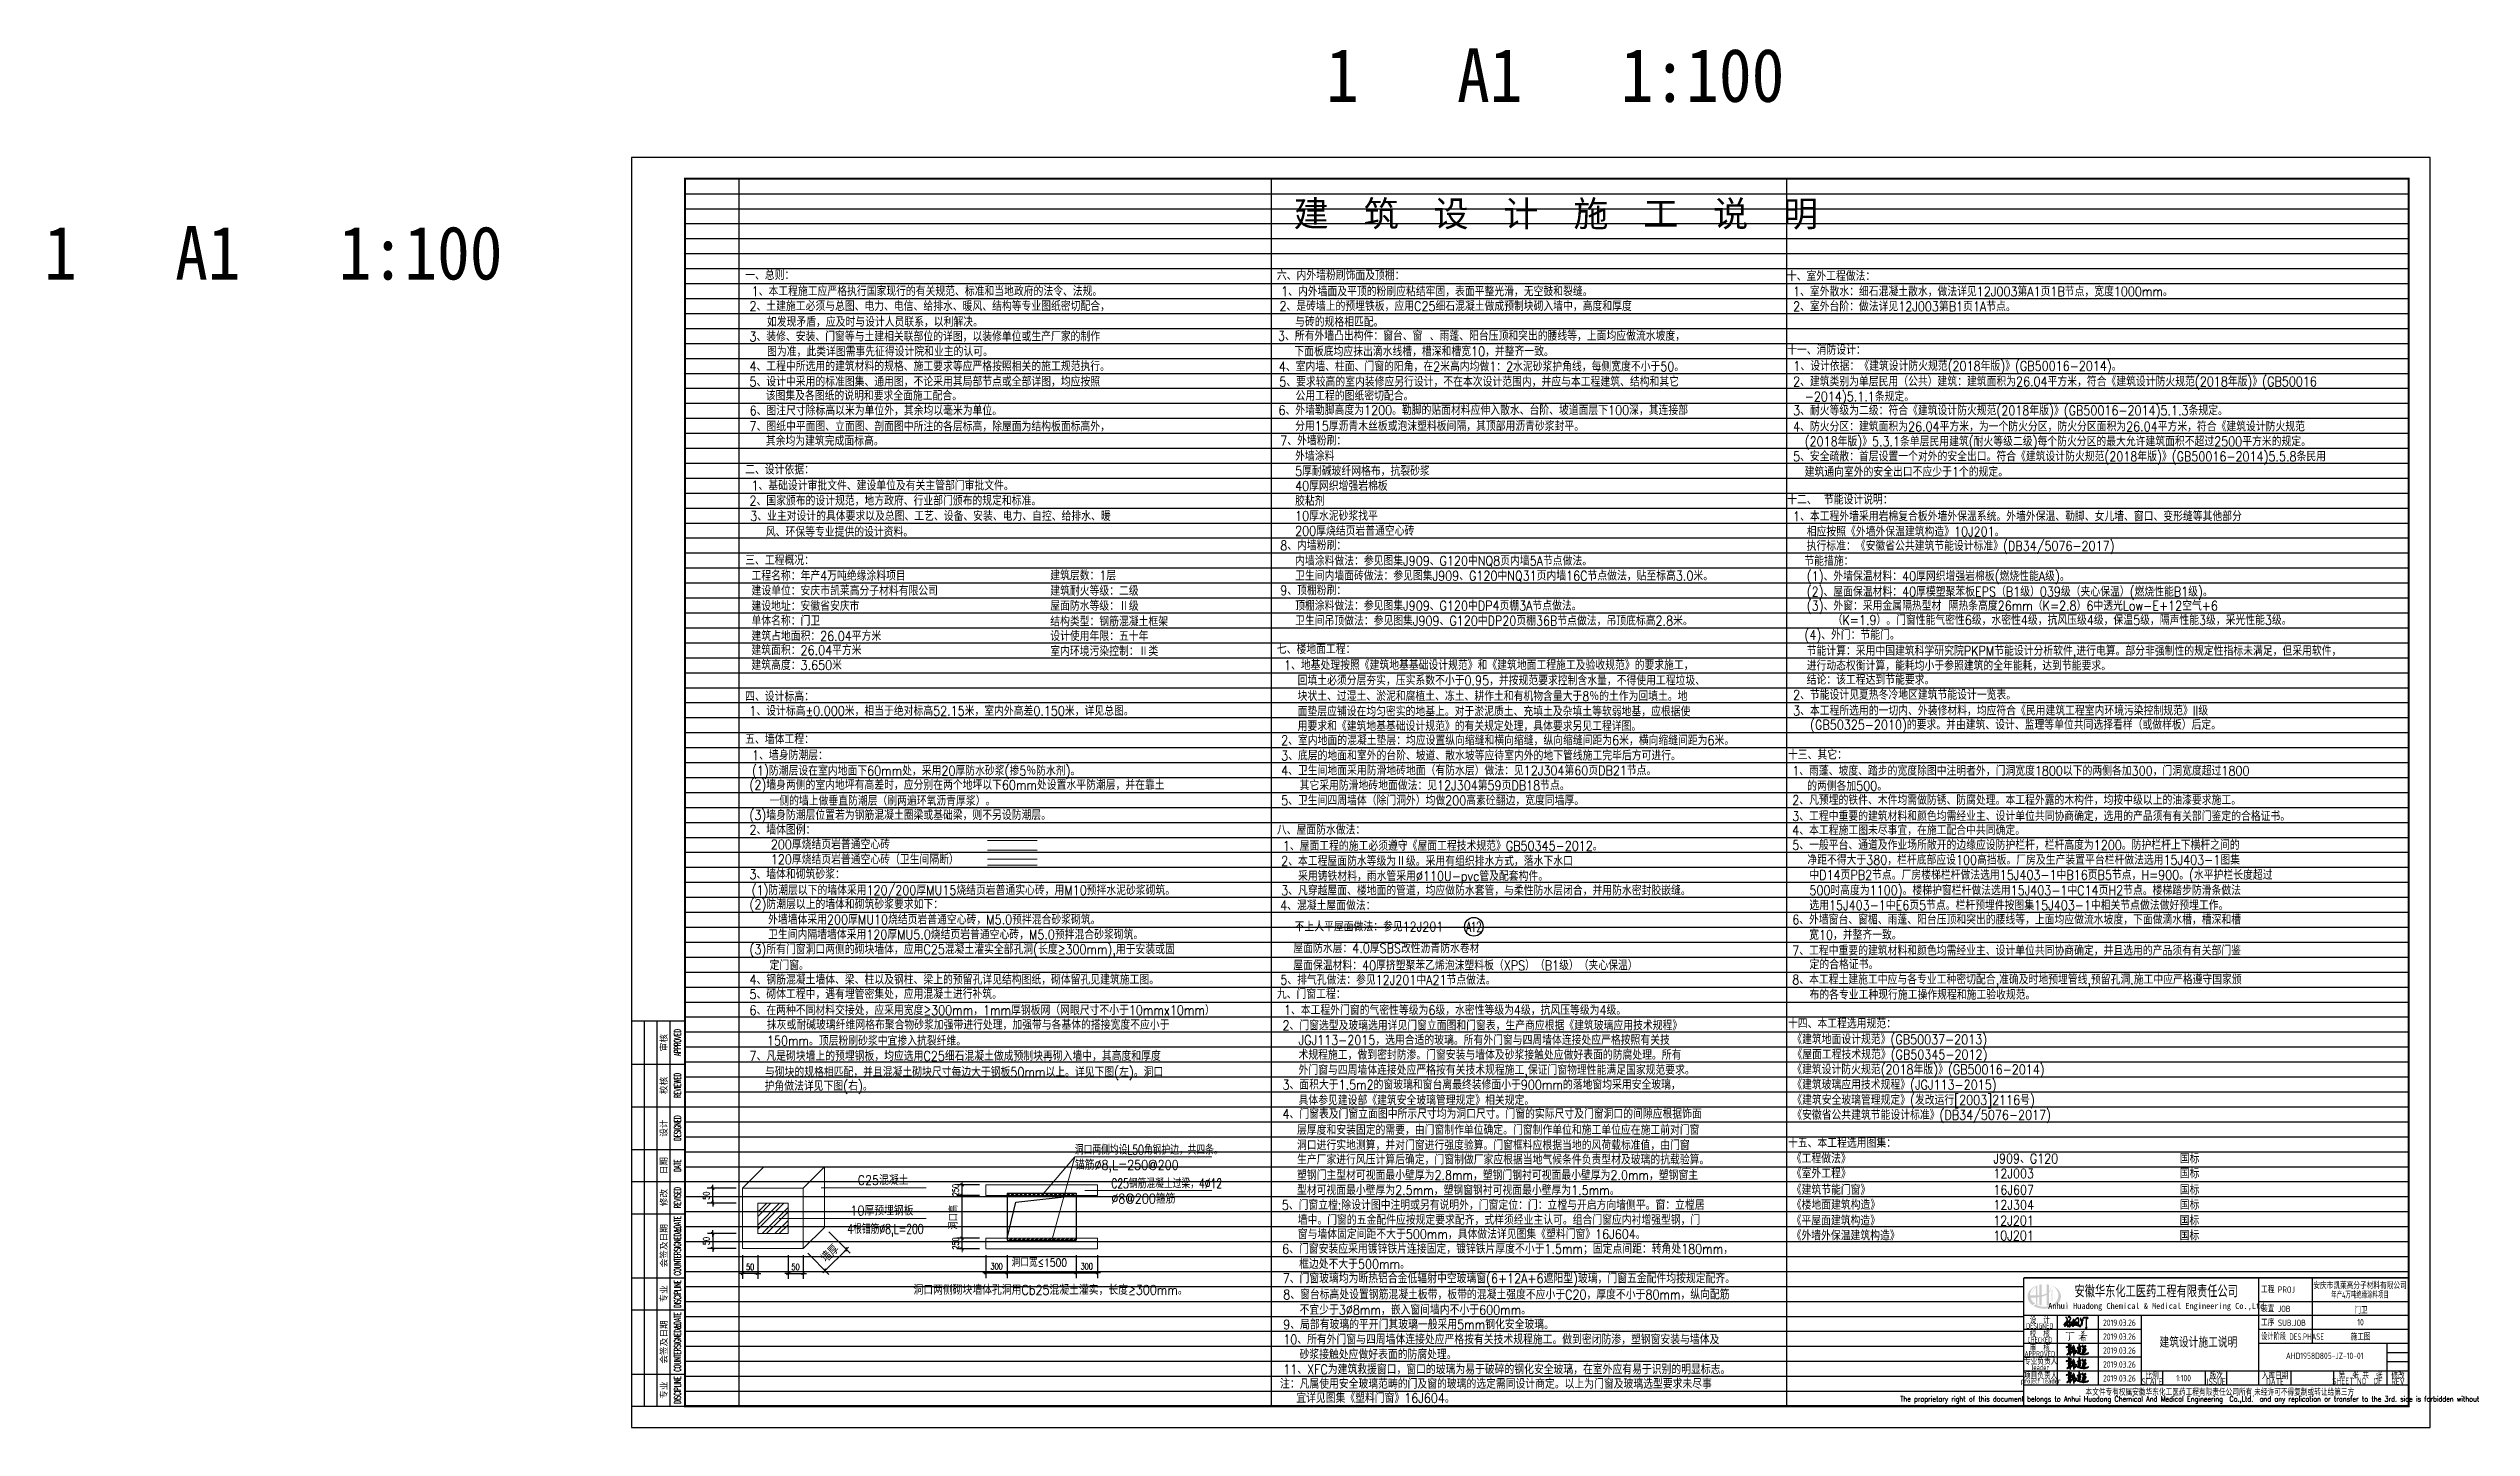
# Model space of a CAD drawing. Extents: x 5396719 to 5510122, y -514120 to -238224.
# Drawn here: x 5396826 to 5510122, y -359784 to -295291 of the extents above; entities that cross this region are included whole.
import ezdxf
from ezdxf.enums import TextEntityAlignment as Align

# ---------------------------------------------------------------- set-up
doc = ezdxf.new("R2010")
doc.units = 0
doc.header["$LTSCALE"] = 1000
doc.header["$MEASUREMENT"] = 0
doc.layers.get('0').update_dxf_attribs({"linetype": 'CONTINUOUS'})
doc.layers.get('Defpoints').update_dxf_attribs({"linetype": 'CONTINUOUS'})
doc.layers.add('ARDIM', color=3, linetype='CONTINUOUS', lineweight=13)
for name, color, linetype in [('AXIS', 3, 'CONTINUOUS'), ('HATCH', 8, 'CONTINUOUS'), ('LVTRY', 6, 'CONTINUOUS'), ('PUB_TITLE', 4, 'CONTINUOUS'), ('S-COLU_DIM', 3, 'CONTINUOUS'), ('图名', 15, 'CONTINUOUS'), ('图层线', 8, 'CONTINUOUS')]:
    doc.layers.add(name, color=color, linetype=linetype)
doc.styles.add('AHD', font='sceie.shx', dxfattribs={"width": 0.7, "bigfont": 'sceic.shx'})
doc.styles.add('DIM_FONT', font='SIMPLEX', dxfattribs={"width": 0.7, "bigfont": 'GBCBIG'})
doc.styles.add('ECEC_TK', font='txt_l.shx', dxfattribs={"bigfont": 'hztxt_l.shx'})
doc.styles.add('ECEC_TQ', font='txt_l.shx', dxfattribs={"bigfont": 'hztxt_l.shx'})
doc.styles.add('HZ1', font='txt.shx', dxfattribs={"bigfont": 'hzdx.shx'})
doc.styles.add('HZ2', font='simplex.shx', dxfattribs={"width": 0.7, "bigfont": 'hztxt.shx'})
doc.styles.add('HZTXT', font='txt.shx', dxfattribs={"width": 0.7, "height": 500, "bigfont": 'hztxt.shx'})
doc.styles.add('sceie', font='sceie.shx', dxfattribs={"bigfont": 'sceic.shx'})
doc.styles.add('宋体', font='', dxfattribs={"width": 0.7})
doc.styles.get('宋体').set_extended_font_data('SimSun')
doc.dimstyles.new('AXIS', dxfattribs={"dimtxt": 300, "dimasz": 1, "dimexe": 250, "dimexo": 300, "dimgap": 150, "dimtad": 1, "dimdec": 0, "dimzin": 0, "dimdsep": 46, "dimtxsty": 'DIM_FONT', "dimblk": '_DIMX', "dimblk1": '_DIMX', "dimblk2": '_DIMX', "dimcen": 0.09, "dimse1": 1, "dimse2": 1, "dimclrt": 7, "dimadec": 0, "dimazin": 0, "dimtfac": 1, "dimtdec": 0, "dimtix": 1, "dimtmove": 2, "dimatfit": 3, "dimldrblk": '_DIMX', "dimfxl": 0, "dimtolj": 1, "dimtzin": 0, "dimarcsym": 0})
doc.dimstyles.new('DIMN', dxfattribs={"dimtxt": 300, "dimasz": 1, "dimexe": 250, "dimexo": 300, "dimgap": 150, "dimtad": 1, "dimdec": 0, "dimzin": 0, "dimdsep": 46, "dimtxsty": 'DIM_FONT', "dimblk": '_DIMX', "dimcen": 0.09, "dimclrt": 7, "dimadec": 0, "dimazin": 0, "dimtfac": 1, "dimtdec": 0, "dimtix": 1, "dimtmove": 2, "dimatfit": 3, "dimldrblk": '_DIMX', "dimfxl": 0, "dimtolj": 1, "dimtzin": 0, "dimarcsym": 0})
pattern_1 = [(45, (5185615.46, 7905.21), (-101.02788, 101.02788), []), (45, (5185682.81, 7905.21), (-101.02788, 101.02788), [])]

msp = doc.modelspace()

# ---------------------------------------------------------------- texts
at = {"style": '宋体'}
msp.add_text('建  筑  设  计  施  工  说  明', height=1200, dxfattribs=at).set_placement((5455049.2, -303618.6))
at = {"color": 6, "style": 'HZ1', "width": 0.85}
for s, p in [('一、总则：', (5429403.6, -306118.2)), ('六、内外墙粉刷饰面及顶棚：', (5454263.5, -306127.8)), ('十、室外工程做法：', (5478108.4, -306161)), ('十一、消防设计：', (5478123.7, -309615)), ('二、设计依据：', (5429403.6, -315209.1)), ('十二、 节能设计说明：', (5478123.7, -316615)), ('三、工程概况：', (5429403.6, -319450.3)), ('七、楼地面工程：', (5454263.5, -323607.6)), ('四、设计标高：', (5429403.6, -325820.8)), ('五、墙体工程：', (5429403.6, -327820.3)), ('十三、其它：', (5478161.1, -328546.9)), ('八、屋面防水做法：', (5454263.5, -332056.7)), ('九、门窗工程：', (5454263.5, -339736)), ('十四、本工程选用规范：', (5478161.1, -341114.9)), ('十五、本工程选用图集：', (5478161.1, -346700.5))]:
    msp.add_text(s, height=450, dxfattribs=at).set_placement(p)
at = {"color": 4, "style": 'HZ1'}
for s, width, p in [('1、本工程施工应严格执行国家现行的有关规范、标准和当地政府的法令、法规。', 0.85, (5429706, -306868.2)), ('1、内外墙面及平顶的粉刷应粘结牢固，表面平整光滑，无空鼓和裂缝。', 0.85, (5454463.5, -306877.8)), ('1、室外散水：细石混凝土散水，做法详见12J003第A1页1B节点，宽度1000mm。', 0.85, (5478398.9, -306881)), ('2、土建施工必须与总图、电力、电信、给排水、暖风、结构等专业图纸密切配合，', 0.85, (5429603.6, -307567.8)), ('如发现矛盾，应及时与设计人员联系，以利解决。', 0.85, (5430419.7, -308305.9)), ('2、是砖墙上的预埋铁板，应用C25细石混凝土做成预制块砌入墙中，高度和厚度', 0.85, (5454382.5, -307568.2)), ('与砖的规格相匹配。', 0.85, (5455114.7, -308304.6)), ('2、室外台阶：做法详见12J003第B1页1A节点。', 0.85, (5478398.9, -307580.5)), ('3、装修、安装、门窗等与土建相关联部位的详图，以装修单位或生产厂家的制作', 0.85, (5429603.6, -308989.4)), ('图为准，此类详图需事先征得设计院和业主的认可。', 0.85, (5430426.9, -309690.2)), ('3、所有外墙凸出构件：窗台、窗 、雨蓬、阳台压顶和突出的腰线等，上面均应做流水坡度，', 0.85, (5454317, -308958.6)), ('下面板底均应抹出滴水线槽，槽深和槽宽10，并整齐一致。', 0.85, (5455079.8, -309683.9)), ('4、工程中所选用的建筑材料的规格、施工要求等应严格按照相关的施工规范执行。', 0.85, (5429603.6, -310381.6)), ('4、室内墙、柱面、门窗的阳角，在2米高内均做1：2水泥砂浆护角线，每侧宽度不小于50。', 0.85, (5454356.3, -310392.3)), ('1、设计依据：《建筑设计防火规范(2018年版)》(GB50016-2014)。', 0.85, (5478414.3, -310365)), ('5、设计中采用的标准图集、通用图，不论采用其局部节点或全部详图，均应按照', 0.85, (5429603.6, -311096.5)), ('该图集及各图纸的说明和要求全面施工配合。', 0.85, (5430363, -311755.2)), ('5、要求较高的室内装修应另行设计，不在本次设计范围内，并应与本工程建筑、结构和其它', 0.85, (5454374.2, -311101.5)), ('公用工程的图纸密切配合。', 0.85, (5455137.4, -311761.6)), ('2、建筑类别为单层民用（公共）建筑：建筑面积为26.04平方米，符合《建筑设计防火规范(2018年版)》(GB50016', 0.85, (5478398.9, -311091.9)), ('-2014)5.1.1条规定。', 0.85, (5478941.9, -311793.1)), ('7、图纸中平面图、立面图、剖面图中所注的各层标高，除屋面为结构板面标高外，', 0.85, (5429605.9, -313193.2)), ('6、图注尺寸除标高以米为单位外，其余均以毫米为单位。', 0.85, (5429609, -312448.5)), ('6、外墙勒脚高度为1200。勒脚的贴面材料应伸入散水、台阶、坡道面层下100深，其连接部', 0.85, (5454339.7, -312432)), ('分用15厚沥青木丝板或泡沫塑料板间隔，其顶部用沥青砂浆封平。', 0.85, (5455116.2, -313176.3)), ('3、耐火等级为二级：符合《建筑设计防火规范(2018年版)》(GB50016-2014)5.1.3条规定。', 0.85, (5478398.9, -312444.7)), ('其余均为建筑完成面标高。', 0.85, (5430369.1, -313867.2)), ('7、外墙粉刷：', 0.85, (5454421.9, -313857.2)), ('4、防火分区：建筑面积为26.04平方米，为一个防火分区，防火分区面积为26.04平方米，符合《建筑设计防火规范', 0.85, (5478398.9, -313198.4)), ('(2018年版)》5.3.1条单层民用建筑(耐火等级二级)每个防火分区的最大允许建筑面积不超过2500平方米的规定。', 0.85, (5478941.9, -313893.1)), ('外墙涂料', 0.85, (5455116.2, -314576.3)), ('5厚耐碱玻纤网格布，抗裂砂浆', 0.85, (5455116.2, -315276.3)), ('5、安全疏散：首层设置一个对外的安全出口。符合《建筑设计防火规范(2018年版)》(GB50016-2014)5.5.8条民用', 0.85, (5478398.9, -314596)), ('建筑通向室外的安全出口不应少于1个的规定。', 0.85, (5478941.9, -315315.2)), ('1、基础设计审批文件、建设单位及有关主管部门审批文件。', 0.85, (5429697.1, -315959.1)), ('40厚网织增强岩棉板', 0.85, (5455116.2, -315976.3)), ('2、国家颁布的设计规范，地方政府、行业部门颁布的规定和标准。', 0.85, (5429603.6, -316664.1)), ('3、业主对设计的具体要求以及总图、工艺、设备、安装、电力、自控、给排水、暖', 0.85, (5429638.2, -317384)), ('胶粘剂', 0.85, (5455116.2, -316676.3)), ('10厚水泥砂浆找平', 0.85, (5455116.2, -317376.3)), ('1、本工程外墙采用岩棉复合板外墙外保温系统。外墙外保温、勒脚、女儿墙、窗口、变形缝等其他部分', 0.85, (5478398.9, -317395.9)), ('风、环保等专业提供的设计资料。', 0.85, (5430370.6, -318122.1)), ('8、内墙粉刷：', 0.85, (5454421.9, -318757.2)), ('200厚烧结页岩普通空心砖', 0.85, (5455116.2, -318076.3)), ('执行标准：《安徽省公共建筑节能设计标准》(DB34/5076-2017)', 0.85, (5479036.6, -318780.3)), ('相应按照《外墙外保温建筑构造》10J201。', 0.85, (5479039.8, -318110.1)), ('内墙涂料做法：参见图集J909、G120中NQ8页内墙5A节点做法。', 0.85, (5455116.2, -319476.3)), ('节能措施：', 0.85, (5478926.6, -319481.3)), ('建设单位：安庆市凯莱高分子材料有限公司', 0.85, (5429697.1, -320874.1)), ('工程名称：年产4万吨绝缘涂料项目', 0.85, (5429697.1, -320175.9)), ('建筑层数：1层', 0.85, (5443667.4, -320162.7)), ('建筑耐火等级：二级', 0.85, (5443667.4, -320882.4)), ('9、顶棚粉刷：', 0.85, (5454421.9, -320857.2)), ('卫生间内墙面砖做法：参见图集J909、G120中NQ31页内墙16C节点做法，贴至标高3.0米。', 0.85, (5455116.2, -320176.3)), ('(1)、外墙保温材料：40厚网织增强岩棉板(燃烧性能A级)。', 0.85, (5479036.6, -320194)), ('(2)、屋面保温材料：40厚模塑聚苯板EPS（B1级）039级（夹心保温）(燃烧性能B1级)。', 0.85, (5479036.6, -320919)), ('建设地址：安徽省安庆市', 0.85, (5429697.1, -321593.2)), ('屋面防水等级：Ⅱ级', 0.85, (5443667.4, -321586.8)), ('顶棚涂料做法：参见图集J909、G120中DP4页棚3A节点做法。', 0.85, (5455116.2, -321576.3)), ('(3)、外窗：采用金属隔热型材 隔热条高度26mm（K=2.8）6中透光Low-E+12空气+6', 0.85, (5479036.6, -321578.9)), ('（K=1.9）。门窗性能气密性6级，水密性4级，抗风压级4级，保温5级，隔声性能3级，采光性能3级。', 0.85, (5480248.5, -322248)), ('建筑占地面积：26.04平方米', 0.85, (5429697.1, -322994.6)), ('单体名称：门卫', 0.85, (5429697.1, -322280.9)), ('结构类型：钢筋混凝土框架', 0.85, (5443667.4, -322313)), ('设计使用年限：五十年', 0.85, (5443667.4, -323002.3)), ('卫生间吊顶做法：参见图集J909、G120中DP20页棚36B节点做法，吊顶底标高2.8米。', 0.85, (5455116.2, -322276.3)), ('(4)、外门：节能门。', 0.85, (5478928.7, -322942.9)), ('建筑面积：26.04平方米  ', 0.85, (5429697.1, -323657.6)), ('建筑高度：3.650米', 0.85, (5429697.1, -324356.9)), ('室内环境污染控制：Ⅱ类', 0.85, (5443667.4, -323702.3)), ('1、地基处理按照《建筑地基基础设计规范》和《建筑地面工程施工及验收规范》的要求施工，', 0.85, (5454598.4, -324357.6)), ('进行动态权衡计算，能耗均小于参照建筑的全年能耗，达到节能要求。', 0.85, (5479036.6, -324381.7)), ('节能计算：采用中国建筑科学研究院PKPM节能设计分析软件,进行电算。部分非强制性的规定性指标未满足，但采用软件，', 0.85, (5479036.6, -323685.5)), ('回填土必须分层夯实，压实系数不小于0.95，并按规范要求控制含水量，不得使用工程垃圾、', 0.85, (5455234.2, -325069.9)), ('结论：该工程达到节能要求。', 0.85, (5479036.6, -325042.8)), ('1、设计标高%%P0.000米，相当于绝对标高52.15米，室内外高差0.150米，详见总图。', 0.85, (5429599.2, -326496)), ('块状土、过湿土、淤泥和腐植土、冻土、耕作土和有机物含量大于8％的土作为回填土。地', 0.85, (5455234.2, -325805.8)), ('面垫层应铺设在均匀密实的地基上。对于淤泥质土、充填土及杂填土等软弱地基，应根据使', 0.85, (5455234.2, -326518.1)), ('2、节能设计见夏热冬冷地区建筑节能设计一览表。', 0.85, (5478398.9, -325745.7)), ('3、本工程所选用的一切内、外装修材料，均应符合《民用建筑工程室内环境污染控制规范》II级', 0.85, (5478398.9, -326483.6)), ('2、室内地面的混凝土垫层：均应设置纵向缩缝和横向缩缝，纵向缩缝间距为6米，横向缩缝间距为6米。', 0.85, (5454463.5, -327872.1)), ('用要求和《建筑地基基础设计规范》的有关规定处理，具体要求另见工程详图。', 0.85, (5455234.2, -327206.9)), ('(GB50325-2010)的要求。并由建筑、设计、监理等单位共同选择看样（或做样板）后定。', 0.85, (5479195.5, -327145.3)), ('1、墙身防潮层：', 0.85, (5429726.7, -328570.3)), ('3、底层的地面和室外的台阶、坡道、散水坡等应待室内外的地下管线施工完毕后方可进行。', 0.85, (5454463.5, -328586.8)), ('(2)墙身两侧的室内地坪有高差时，应分别在两个地坪以下60mm处设置水平防潮层，并在靠土', 0.85, (5429603.6, -329959.9)), ('(1)防潮层设在室内地面下60mm处，采用20厚防水砂浆(掺5％防水剂)。', 0.85, (5429726.7, -329291.8)), ('4、卫生间地面采用防滑地砖地面（有防水层）做法：见12J304第60页DB21节点。', 0.85, (5454463.5, -329281.1)), ('其它采用防滑地砖地面做法：见12J304第59页DB18节点。', 0.85, (5455327.9, -329981.1)), ('1、雨蓬、坡度、踏步的宽度除图中注明者外，门洞宽度1800以下的两侧各加300，门洞宽度超过1800', 0.85, (5478361.1, -329296.9)), ('的两侧各加500。', 0.85, (5479057.2, -330005.4)), ('一侧的墙上做垂直防潮层（刷两遍环氧沥青厚浆）。', 0.85, (5430540.6, -330699.2)), ('5、卫生间四周墙体（除门洞外）均做200高素砼翻边，宽度同墙厚。', 0.85, (5454463.5, -330681.1)), ('2、凡预埋的铁件、木件均需做防锈、防腐处理。本工程外露的木构件，均按中级以上的油漆要求施工。', 0.85, (5478361.1, -330664.1)), ('2、墙体图例：', 0.85, (5429603.6, -332056.6)), ('(3)墙身防潮层位置若为钢筋混凝土圈梁或基础梁，则不另设防潮层。', 0.85, (5429603.6, -331368.9)), ('3、工程中重要的建筑材料和颜色均需经业主、设计单位共同协商确定，选用的产品须有有关部门鉴定的合格证书。', 0.85, (5478361.1, -331418.5)), ('4、本工程施工图未尽事宜，在施工配合中共同确定。', 0.85, (5478361.1, -332075.5)), ('200厚烧结页岩普通空心砖', 0.85, (5430602.2, -332742.6)), ('120厚烧结页岩普通空心砖（卫生间隔断）', 0.85, (5430602.2, -333442.6)), ('2、本工程屋面防水等级为Ⅱ级。采用有组织排水方式，落水下水口', 0.85, (5454463.5, -333514.4)), ('1、屋面工程的施工必须遵守《屋面工程技术规范》GB50345-2012。', 0.85, (5454542.3, -332806.7)), ('5、一般平台、通道及作业场所敞开的边缘应设防护栏杆，栏杆高度为1200。防护栏杆上下横杆之间的', 0.85, (5478361.1, -332768)), ('净距不得大于380，栏杆底部应设100高挡板。厂房及生产装置平台栏杆做法选用15J403-1图集', 0.85, (5479066.4, -333462.8)), ('3、墙体和砌筑砂浆：', 0.85, (5429603.6, -334132.7)), ('采用铸铁材料，雨水管采用%%C110U-pvc管及配套构件。', 0.85, (5455256.6, -334218.2)), ('中D14页PB2节点。厂房楼梯栏杆做法选用15J403-1中B16页B5节点，H=900。(水平护栏长度超过', 0.85, (5479161.2, -334167.5)), ('(2)防潮层以上的墙体和砌筑砂浆要求如下：', 0.85, (5429607.9, -335540)), ('(1)防潮层以下的墙体采用120/200厚MU15烧结页岩普通实心砖，用M10预拌水泥砂浆砌筑。', 0.85, (5429701.6, -334879.4)), ('4、混凝土屋面做法：', 0.85, (5454415.7, -335593.2)), ('3、凡穿越屋面、楼地面的管道，均应做防水套管，与柔性防水层闭合，并用防水密封胶嵌缝。', 0.85, (5454463.5, -334890.7)), ('选用15J403-1中E6页5节点。栏杆预埋件按图集15J403-1中相关节点做法做好预埋工作。', 0.85, (5479161.2, -335585.9)), ('500时高度为1100)。楼梯护窗栏杆做法选用15J403-1中C14页H2节点。楼梯踏步防滑条做法', 0.85, (5479161.2, -334885.9)), ('外墙墙体采用200厚MU10烧结页岩普通空心砖，M5.0预拌混合砂浆砌筑。', 0.85, (5430474.7, -336256.6)), ('卫生间内隔墙墙体采用120厚MU5.0烧结页岩普通空心砖，M5.0预拌混合砂浆砌筑。', 0.85, (5430474.7, -336956.6)), ('不上人平屋面做法：参见12J201', 0.85, (5455094.3, -336583.1, 5955.2)), ('6、外墙窗台、窗楣、雨蓬、阳台压顶和突出的腰线等，上面均应做流水坡度，下面做滴水槽，槽深和槽', 0.85, (5478361.1, -336256.3)), ('宽10，并整齐一致。', 0.85, (5479150.3, -336969.4)), ('(3)所有门窗洞口两侧的砌块墙体，应用C25混凝土灌实全部孔洞(长度≥300mm),用于安装或固', 0.85, (5429605.4, -337646.1)), ('屋面防水层：4.0厚SBS改性沥青防水卷材', 0.85, (5455033.5, -337596.6, 11910.3)), ('7、工程中重要的建筑材料和颜色均需经业主、设计单位共同协商确定，并且选用的产品须有有关部门鉴', 0.85, (5478361.1, -337702.3)), ('4、钢筋混凝土墙体、梁、柱以及钢柱、梁上的预留孔详见结构图纸，砌体留孔见建筑施工图。', 0.85, (5429605.4, -339064.3)), ('定门窗。', 0.85, (5430542.4, -338391.5)), ('5、排气孔做法：参见12J201中A21节点做法。 ', 0.85, (5454424.3, -339073.2)), ('屋面保温材料：40厚挤塑聚苯乙烯泡沫塑料板（XPS）（B1级）（夹心保温）', 0.85, (5455033.5, -338395.9, 11910.3)), ('8、本工程土建施工中应与各专业工种密切配合,准确及时地预埋管线,预留孔洞.施工中应严格遵守国家颁', 0.85, (5478361.1, -339057.5)), ('定的合格证书。', 0.85, (5479169.8, -338352.4)), ('5、砌体工程中，遇有埋管密集处，应用混凝土进行补筑。', 0.85, (5429605.4, -339741.4)), ('布的各专业工种现行施工操作规程和施工验收规范。', 0.85, (5479167.8, -339768.4)), ('6、在两种不同材料交接处，应采用宽度≥300mm，1mm厚钢板网（网眼尺寸不小于10mmx10mm）', 0.85, (5429605.4, -340491.4)), ('抹灰或耐碱玻璃纤维网格布聚合物砂浆加强带进行处理，加强带与各基体的搭接宽度不应小于', 0.85, (5430420.6, -341175.9)), ('2、门窗选型及玻璃选用详见门窗立面图和门窗表，生产商应根据《建筑玻璃应用技术规程》', 0.85, (5454524.7, -341205.9)), ('1、本工程外门窗的气密性等级为6级，水密性等级为4级，抗风压等级为4级。', 0.85, (5454593.5, -340486)), ('7、凡是砌块墙上的预埋钢板，均应选用C25细石混凝土做成预制块再砌入墙中，其高度和厚度', 0.85, (5429605.4, -342634.1)), ('150mm。顶层粉刷砂浆中宜掺入抗裂纤维。', 0.85, (5430420.6, -341921.2)), ('术规程施工，做到密封防渗。门窗安装与墙体及砂浆接触处应做好表面的防腐处理。所有', 0.85, (5455276.8, -342582.6)), ('JGJ113-2015，选用合适的玻璃。所有外门窗与四周墙体连接处应严格按照有关技', 0.85, (5455276.8, -341888.9)), ('《建筑地面设计规范》(GB50037-2013)', 0.85, (5478361.1, -341855.5)), ('《屋面工程技术规范》(GB50345-2012)', 0.85, (5478371.9, -342565.2)), ('与砌块的规格相匹配，并且混凝土砌块尺寸每边大于钢板50mm以上。详见下图(左)。洞口', 0.85, (5430327.5, -343384.1)), ('外门窗与四周墙体连接处应严格按有关技术规程施工,保证门窗物理性能满足国家规范要求。', 0.85, (5455276.8, -343289.5)), ('《建筑设计防火规范(2018年版)》(GB50016-2014)', 0.85, (5478361.1, -343263.3)), ('护角做法详见下图(右)。', 0.85, (5430313.2, -344033.9)), ('3、面积大于1.5m2的窗玻璃和窗台离最终装修面小于900mm的落地窗均采用安全玻璃，', 0.85, (5454524.7, -343976.7)), ('具体参见建设部《建筑安全玻璃管理规定》相关规定。', 0.85, (5455276.8, -344705.4)), ('《建筑玻璃应用技术规程》(JGJ113-2015)', 0.85, (5478361.1, -343975.3)), ('《建筑安全玻璃管理规定》(发改运行[2003]2116号)', 0.85, (5478361.1, -344691.4)), ('4、门窗表及门窗立面图中所示尺寸均为洞口尺寸。门窗的实际尺寸及门窗洞口的间隙应根据饰面', 0.85, (5454524.7, -345343)), ('《安徽省公共建筑节能设计标准》(DB34/5076-2017)', 0.85, (5478361.1, -345391.4)), ('洞口两侧均设L50角钢护边，共四条。', 0.7, (5444818.9, -347019.7)), ('层厚度和安装固定的需要，由门窗制作单位确定。门窗制作单位和施工单位应在施工前对门窗', 0.85, (5455204.2, -346093)), ('洞口进行实地测算，并对门窗进行强度验算。门窗框料应根据当地的风荷载标准值，由门窗', 0.85, (5455204.2, -346806.1)), ('锚筋%%c8,L=250@200', 0.85, (5444818.9, -347725.9)), ('塑钢门主型材可视面最小壁厚为2.8mm，塑钢门钢衬可视面最小壁厚为2.0mm，塑钢窗主', 0.85, (5455204.2, -348207)), ('生产厂家进行风压计算后确定，门窗制做厂家应根据当地气候条件负责型材及玻璃的抗载验算。', 0.85, (5455204.2, -347482.3)), ('《工程做法》', 0.85, (5478339, -347429, -5955.2)), ('《室外工程》', 0.85, (5478339, -348127.9, -5955.2)), ('J909、G120', 0.85, (5487763.9, -347429, -5955.2)), ('12J003', 0.85, (5487763.9, -348127.9, -5955.2)), ('国标', 0.85, (5496480.1, -347429, -5955.2)), ('国标', 0.85, (5496480.1, -348127.9, -5955.2)), ('C25混凝土', 0.85, (5434662.1, -348439.6)), ('C25钢筋混凝土过梁，4%%C12', 0.7, (5446520.7, -348593.4)), ('%%C8@200箍筋', 0.85, (5446520.7, -349306)), ('型材可视面最小壁厚为2.5mm，塑钢窗钢衬可视面最小壁厚为1.5mm。', 0.85, (5455204.2, -348907)), ('《建筑节能门窗》', 0.85, (5478339, -348894.6, -5955.2)), ('16J607', 0.85, (5487763.9, -348894.6, -5955.2)), ('国标', 0.85, (5496480.1, -348894.6, -5955.2)), ('10厚预埋钢板', 0.85, (5434323.6, -349864.7)), ('5、门窗立樘:除设计图中注明或另有说明外，门窗定位：门：立樘与开启方向墙侧平。窗：立樘居', 0.85, (5454492.3, -349602.7)), ('墙中。门窗的五金配件应按规定要求配齐，式样须经业主认可。组合门窗应内衬增强型钢，门', 0.85, (5455241.2, -350301.5)), ('《平屋面建筑构造》', 0.85, (5478332.2, -350331.8, -5955.2)), ('《楼地面建筑构造》', 0.85, (5478339, -349594.6, -5955.2)), ('12J201', 0.85, (5487757.1, -350331.8, -5955.2)), ('12J304', 0.85, (5487763.9, -349594.6, -5955.2)), ('国标', 0.85, (5496473.3, -350331.8, -5955.2)), ('国标', 0.85, (5496480.1, -349594.6, -5955.2)), ('4根锚筋%%c8,L=200', 0.7, (5434178.3, -350723.6)), ('6、门窗安装应采用镀锌铁片连接固定，镀锌铁片厚度不小于1.5mm；固定点间距：转角处180mm，', 0.85, (5454511.9, -351655.1)), ('窗与墙体固定间距不大于500mm，具体做法详见图集《塑料门窗》16J604。', 0.85, (5455241.2, -350965.1)), ('《外墙外保温建筑构造》', 0.85, (5478332.2, -351031.8, -5955.2)), ('10J201', 0.85, (5487757.1, -351031.8, -5955.2)), ('国标', 0.85, (5496473.3, -351031.8, -5955.2)), ('框边处不大于500mm。', 0.85, (5455302.7, -352362.8)), ('洞口两侧砌块墙体孔洞用Cb25混凝土灌实，长度≥300mm。', 0.85, (5437270.7, -353575)), ('7、门窗玻璃均为断热铝合金低辐射中空玻璃窗(6+12A+6遮阳型)玻璃，门窗五金配件均按规定配齐。', 0.85, (5454536.3, -353037.1)), ('8、窗台标高处设置钢筋混凝土板带，板带的混凝土强度不应小于C20，厚度不小于80mm，纵向配筋', 0.85, (5454561.1, -353789.1)), ('不宜少于3%%C8mm，嵌入窗间墙内不小于600mm。', 0.85, (5455324.9, -354503.1)), ('9、局部有玻璃的平开门其玻璃一般采用5mm钢化安全玻璃。', 0.85, (5454561.1, -355189.1)), ('10、所有外门窗与四周墙体连接处应严格按有关技术规程施工。做到密闭防渗，塑钢窗安装与墙体及', 0.85, (5454561.1, -355889.1)), ('11、XFC为建筑救援窗口，窗口的玻璃为易于破碎的钢化安全玻璃，在室外应有易于识别的明显标志。', 0.85, (5454561.1, -357289.1)), ('砂浆接触处应做好表面的防腐处理。', 0.85, (5455322.3, -356589.1)), ('注：凡属使用安全玻璃范畴的门及窗的玻璃的选定需同设计商定。以上为门窗及玻璃选型要求未尽事', 0.85, (5454407.2, -357966)), ('宜详见图集《塑料门窗》16J604。', 0.85, (5455169.3, -358631.1))]:
    msp.add_text(s, height=450, dxfattribs=dict(at, width=width)).set_placement(p)
at = {"color": 3, "linetype": 'Continuous', "style": 'HZ2', "width": 0.6}
msp.add_text('A12', height=477.04, dxfattribs=at).set_placement((5463120.4, -336609.4, 5955.2))
for s, height, style, width, p in [('安徽华东化工医药工程有限责任公司', 500, '宋体', 0.7, (5495378.9, -353383.9)), ('安庆市凯莱高分子材料有限公司', 300, 'sceie', 0.8, (5504907.7, -353113.7)), ('年产4万吨绝缘涂料项目', 300, 'sceie', 0.65, (5504907.7, -353548.7)), ('设  计', 300, 'AHD', 0.8, (5489934, -354733.9)), ('设  计', 300, 'AHD', 0.8, (5489934, -354733.9)), ('Anhui Huadong Chemical & Medical Engineering Co.,Ltd', 280, '宋体', 0.85, (5495378.9, -354133.9)), ('门卫', 300, 'sceie', 0.8, (5504955.5, -354269.9)), ('DESIGNED', 250, 'AHD', 0.8, (5489934, -355033.9)), ('DESIGNED', 250, 'AHD', 0.8, (5489934, -355033.9)), ('CHECKED', 250, 'AHD', 0.8, (5489934, -355683.9)), ('CHECKED', 250, 'AHD', 0.8, (5489934, -355683.9)), ('校  核', 300, 'AHD', 0.8, (5489934, -355383.9)), ('校  核', 300, 'AHD', 0.8, (5489934, -355383.9)), ('2019.03.26', 300, 'AHD', 0.8, (5493658.8, -354880.6)), ('2019.03.26', 300, 'AHD', 0.8, (5493658.8, -355530.6)), ('建筑设计施工说明', 500, 'AHD', 0.7, (5497352.9, -355767.9)), ('施工图', 300, 'sceie', 0.8, (5504934, -355508.9)), ('10', 300, 'sceie', 0.8, (5504934, -354858.9)), ('APPROVED', 250, 'AHD', 0.8, (5489934, -356333.9)), ('APPROVED', 250, 'AHD', 0.8, (5489934, -356333.9)), ('专业负责人', 300, 'AHD', 0.8, (5489977, -356653.9)), ('审  核', 300, 'AHD', 0.8, (5489934, -356033.9)), ('审  核', 300, 'AHD', 0.8, (5489934, -356033.9)), ('leader', 250, 'AHD', 0.8, (5489964, -356973.9)), ('2019.03.26', 300, 'AHD', 0.8, (5493658.8, -356180.6)), ('2019.03.26', 300, 'AHD', 0.8, (5493658.8, -356830.6)), ('project leader', 250, 'AHD', 0.8, (5489984, -357633.9)), ('项目负责人', 300, 'AHD', 0.8, (5489974, -357333.9)), ('2019.03.26', 300, 'AHD', 0.8, (5493658.8, -357480.6)), ('本文件专有权属安徽华东化工医药工程有限责任公司所有,未经许可不得复制或转让给第三方', 300, 'sceie', 0.8, (5498355.1, -358132.8)), ('SCALE', 300, 'sceie', 0.8, (5495184, -357633.9)), ('比例', 300, 'sceie', 0.8, (5495184, -357333.9)), ('1:100', 300, 'sceie', 0.8, (5496659.9, -357470.8)), ('ISSUE', 300, 'sceie', 0.8, (5498184, -357633.9)), ('版次', 300, 'sceie', 0.8, (5498184, -357333.9)), ('入库日期', 300, 'sceie', 0.8, (5500934, -357333.9)), ('DATE', 300, 'sceie', 0.8, (5500934, -357633.9)), ('SHEET NO  OF  ', 300, 'sceie', 0.8, (5504934, -357608.9)), ('第  张 共  张', 300, 'sceie', 0.8, (5504934, -357308.9)), ('REV', 300, 'sceie', 0.8, (5506684, -357633.9)), ('修改', 300, 'sceie', 0.8, (5506684, -357333.9)), ('The proprietary right of this document belongs to Anhui Huadong Chemical And Medical Engineering  Co.,Ltd.  and any replication or transfer to the 3rd. side is forbidden without its permission. ', 250, 'ECEC_TQ', 0.72, (5498184, -358483.9))]:
    msp.add_text(s, height=height, dxfattribs=dict(style=style, width=width)).set_placement(p, align=Align.MIDDLE)
at = {"style": 'sceie'}
for s, width, p in [('工程 PROJ', 0.8, (5500280.9, -353483.9)), ('装置 JOB', 0.8, (5500280.9, -354383.9)), ('设计阶段 DES.PHASE', 0.75, (5500280.9, -355683.9)), ('工序 SUB.JOB', 0.8, (5500280.9, -355033.9))]:
    msp.add_text(s, height=300, dxfattribs=dict(at, width=width)).set_placement(p)
at = {"style": 'sceie', "width": 0.8}
msp.add_attdef('AHD1958D805-JZ-10-01', text='200320-02-040', height=300, dxfattribs=at).set_placement((5503254.8, -356430.2), align=Align.MIDDLE)
at = {"layer": 'AXIS', "style": 'HZ1', "width": 0.85}
for s, height, rotation, p in [('洞口高', 350, 90, (5439326.2, -350527.8)), ('墙厚', 400, 45, (5433210.7, -352102.6))]:
    msp.add_text(s, height=height, rotation=rotation, dxfattribs=at).set_placement(p)
msp.add_text('洞口宽≤1500', height=370, dxfattribs=at).set_placement((5441854.3, -352255.3))
at = {"layer": '图名', "style": '宋体', "width": 0.9}
for p in [(5456564.2, -297790.5), (5396626.7, -306096.5)]:
    msp.add_text('1   A1   1:100', height=2500, dxfattribs=at).set_placement(p)

# ---------------------------------------------------------------- blocks, each defined once
blk = doc.blocks.new('韩超')
h = blk.add_hatch(color=256)
h.dxf.hatch_style = 1
h.paths.add_polyline_path([(0.787849, 0.514197), (0.777955, 0.527898), (0.77346, 0.562754), (0.78123, 0.586063), (0.805739, 0.61125), (0.805739, 0.625142), (0.819631, 0.625142), (0.818004, 0.635027), (0.823773, 0.643681), (0.833523, 0.64598), (0.860867, 0.674873), (0.870953, 0.696725), (0.875199, 0.736279), (0.836353, 0.74757), (0.816903, 0.753127), (0.777955, 0.764063), (0.777955, 0.777955), (0.791847, 0.777955), (0.791847, 0.819631), (0.801775, 0.820971), (0.80763, 0.824875), (0.812685, 0.833523), (0.832189, 0.847055), (0.839321, 0.866071), (0.833523, 0.889091), (0.791847, 0.889091), (0.776856, 0.916298), (0.7735, 0.934755), (0.777955, 0.965498), (0.770329, 0.984025), (0.756314, 0.993368), (0.736279, 0.993282), (0.716867, 0.977277), (0.713907, 0.950644), (0.729333, 0.930768), (0.740061, 0.911103), (0.737625, 0.891618), (0.722387, 0.875199), (0.694603, 0.875199), (0.683489, 0.864086), (0.677932, 0.858529), (0.666819, 0.847415), (0.638572, 0.845181), (0.624291, 0.842325), (0.597358, 0.833523), (0.597358, 0.791847), (0.643081, 0.794876), (0.666726, 0.800787), (0.708495, 0.819631), (0.708495, 0.833523), (0.736279, 0.833523), (0.736279, 0.791847), (0.718733, 0.774249), (0.705317, 0.767541), (0.680711, 0.764063), (0.680711, 0.750171), (0.666819, 0.750171), (0.658732, 0.72359), (0.639033, 0.708815), (0.61125, 0.708495), (0.596777, 0.690733), (0.592946, 0.675409), (0.597358, 0.652926), (0.623512, 0.642026), (0.64687, 0.646697), (0.666819, 0.666819), (0.722387, 0.666819), (0.738834, 0.631134), (0.742077, 0.608437), (0.736279, 0.569574), (0.708495, 0.569574), (0.682162, 0.535076), (0.663824, 0.519794), (0.625142, 0.500114), (0.625142, 0.47233), (0.61125, 0.47233), (0.589715, 0.441777), (0.574435, 0.428025), (0.54179, 0.409816), (0.527664, 0.400538), (0.510468, 0.403404), (0.500114, 0.416762), (0.500114, 0.569574), (0.524623, 0.594762), (0.532393, 0.618071), (0.527898, 0.652926), (0.514006, 0.652926), (0.514006, 0.847415), (0.500114, 0.847415), (0.500114, 0.875199), (0.486416, 0.877514), (0.478388, 0.883536), (0.47233, 0.896037), (0.438162, 0.892345), (0.420863, 0.888021), (0.388977, 0.875199), (0.388977, 0.847415), (0.375085, 0.847415), (0.379444, 0.836821), (0.376971, 0.826928), (0.368139, 0.819631), (0.356965, 0.793593), (0.353947, 0.778504), (0.354247, 0.750171), (0.337644, 0.741703), (0.330222, 0.726858), (0.333409, 0.708495), (0.347301, 0.708495), (0.347301, 0.666819), (0.332737, 0.655189), (0.327028, 0.643772), (0.326463, 0.625142), (0.32344, 0.619715), (0.327253, 0.612088), (0.333409, 0.61125), (0.333409, 0.583466), (0.305625, 0.583466), (0.302565, 0.667178), (0.306887, 0.710398), (0.326463, 0.791847), (0.3234, 0.8474), (0.32482, 0.875797), (0.333409, 0.930768), (0.375085, 0.930768), (0.375085, 0.94466), (0.430654, 0.94466), (0.482374, 0.970498), (0.50707, 0.987931), (0.548736, 1.028012), (0.542559, 1.028676), (0.538615, 1.036564), (0.54179, 1.041904), (0.514006, 1.041904), (0.514006, 1.055796), (0.462884, 1.052445), (0.433869, 1.058893), (0.388977, 1.08358), (0.305625, 1.08358), (0.305625, 1.139148), (0.281985, 1.161307), (0.266841, 1.170393), (0.236165, 1.180825), (0.238399, 1.152578), (0.241255, 1.138297), (0.250057, 1.111364), (0.263949, 1.111364), (0.263949, 1.041904), (0.277841, 1.041904), (0.277841, 0.930768), (0.250057, 0.930768), (0.200194, 0.90821), (0.175186, 0.897095), (0.125028, 0.875199), (0.097454, 0.881715), (0.078516, 0.877928), (0.055568, 0.861307), (0.050109, 0.847376), (0.0559, 0.8329), (0.06946, 0.826577), (0.152955, 0.845407), (0.194635, 0.855133), (0.277841, 0.875199), (0.277841, 0.708495), (0.266727, 0.675154), (0.261171, 0.658483), (0.250057, 0.625142), (0.255939, 0.530696), (0.258718, 0.483462), (0.263949, 0.388977), (0.286969, 0.38318), (0.305985, 0.390311), (0.319517, 0.409816), (0.344599, 0.428141), (0.359268, 0.435475), (0.388977, 0.444546), (0.388977, 0.458438), (0.40287, 0.458438), (0.40287, 0.416762), (0.388977, 0.416762), (0.340729, 0.364454), (0.31168, 0.341215), (0.250057, 0.305625), (0.250057, 0.291733), (0.236165, 0.291733), (0.231424, 0.268639), (0.217583, 0.254798), (0.194489, 0.250057), (0.194489, 0.236165), (0.180597, 0.236165), (0.148793, 0.216524), (0.134276, 0.200394), (0.118082, 0.166705), (0.127514, 0.14947), (0.152825, 0.145854), (0.166705, 0.159759), (0.185336, 0.17447), (0.198563, 0.17943), (0.222273, 0.180597), (0.222273, 0.194489), (0.277841, 0.194489), (0.311245, 0.220472), (0.333233, 0.229896), (0.375085, 0.236165), (0.375085, 0.250057), (0.40287, 0.250057), (0.420685, 0.221738), (0.422698, 0.197582), (0.409816, 0.166705), (0.396068, 0.142401), (0.398473, 0.118345), (0.416762, 0.097244), (0.43433, 0.097627), (0.444154, 0.100901), (0.458438, 0.111136), (0.458438, 0.263949), (0.47233, 0.263949), (0.524193, 0.298154), (0.552768, 0.312442), (0.61125, 0.333409), (0.61125, 0.40287), (0.621931, 0.39652), (0.637706, 0.404407), (0.639034, 0.416762), (0.680711, 0.416762), (0.680711, 0.430654), (0.736279, 0.430654), (0.736279, 0.416762), (0.750171, 0.416762), (0.750171, 0.305625), (0.735269, 0.297653), (0.731714, 0.276323), (0.743225, 0.263949), (0.754517, 0.192544), (0.755945, 0.155413), (0.750171, 0.083352), (0.791847, 0.083352), (0.791847, 0.263949), (0.833523, 0.263949), (0.837499, 0.253205), (0.852744, 0.249394), (0.861307, 0.257003), (0.883535, 0.265338), (0.894648, 0.269506), (0.916876, 0.277841), (0.916876, 0.291733), (0.94466, 0.291733), (0.969894, 0.324902), (0.982398, 0.341574), (1.007174, 0.375085), (1.032146, 0.402761), (1.041693, 0.421855), (1.04885, 0.458438), (1.055218, 0.477023), (1.053221, 0.491001), (1.041904, 0.50706), (0.972444, 0.54179), (0.910919, 0.546316), (0.877697, 0.541786), (0.819631, 0.520952), (0.805828, 0.5112)])
h.paths.add_polyline_path([(0.791847, 0.458438), (0.805739, 0.458438), (0.82241, 0.469551), (0.847415, 0.486222), (1.000228, 0.486222), (1.003038, 0.45197), (0.997988, 0.431769), (0.97939, 0.40287), (0.948039, 0.36501), (0.929334, 0.347744), (0.889091, 0.319517), (0.889091, 0.305625), (0.805739, 0.305625), (0.805739, 0.291733), (0.791847, 0.291733)], flags=16)
h.paths.add_polyline_path([(0.750171, 0.500114), (0.736279, 0.500114), (0.725165, 0.489), (0.719608, 0.483443), (0.708495, 0.47233), (0.694603, 0.47233), (0.694603, 0.486222), (0.688447, 0.48706), (0.684633, 0.494686), (0.687657, 0.500114), (0.701182, 0.516386), (0.715167, 0.52238), (0.736279, 0.520952), (0.736943, 0.514775), (0.744831, 0.510831), (0.750171, 0.514006)], flags=16)
h.paths.add_polyline_path([(0.791847, 0.666819), (0.793521, 0.674497), (0.785633, 0.682384), (0.777955, 0.680711), (0.777955, 0.694603), (0.791847, 0.694603), (0.792194, 0.70849), (0.806202, 0.718996), (0.819631, 0.715441), (0.833192, 0.709118), (0.838982, 0.694641), (0.833523, 0.680711), (0.805739, 0.680711), (0.805739, 0.666819)], flags=16)
h.paths.add_polyline_path([(0.527898, 0.361193), (0.527898, 0.333409), (0.517217, 0.339759), (0.501443, 0.331871), (0.500114, 0.319517), (0.458438, 0.319517), (0.458438, 0.347301), (0.466116, 0.345628), (0.474003, 0.353515), (0.47233, 0.361193)], flags=16)
h.paths.add_polyline_path([(0.47233, 0.40287), (0.47233, 0.388977), (0.430654, 0.388977), (0.42898, 0.396656), (0.436867, 0.404543), (0.444546, 0.40287), (0.444546, 0.430654), (0.458438, 0.430654), (0.452088, 0.419973), (0.459976, 0.404198)], flags=16)
h.paths.add_polyline_path([(0.47233, 0.604304), (0.464836, 0.588169), (0.458643, 0.580427), (0.444546, 0.569574), (0.444546, 0.555682), (0.430654, 0.555682), (0.432327, 0.548004), (0.42444, 0.540117), (0.416762, 0.54179), (0.416762, 0.527898), (0.40287, 0.527898), (0.39467, 0.507807), (0.386422, 0.49791), (0.368139, 0.486222), (0.333409, 0.486222), (0.327612, 0.509242), (0.334743, 0.528258), (0.354247, 0.54179), (0.384775, 0.569612), (0.400056, 0.583504), (0.430654, 0.61125), (0.446814, 0.616197), (0.458647, 0.614224)], flags=16)
h.paths.add_polyline_path([(0.458438, 0.666819), (0.426908, 0.659351), (0.410404, 0.649448), (0.388977, 0.625142), (0.361193, 0.625142), (0.354844, 0.635823), (0.362731, 0.651598), (0.375085, 0.652926), (0.375085, 0.722387), (0.390598, 0.753922), (0.396359, 0.771203), (0.40287, 0.805739), (0.416762, 0.805739), (0.416762, 0.833523), (0.430654, 0.833523), (0.434629, 0.844267), (0.449874, 0.848078), (0.458438, 0.840469), (0.459102, 0.834292), (0.466989, 0.830348), (0.47233, 0.833523), (0.47233, 0.764063), (0.458438, 0.764063)], flags=16)
h.paths.add_polyline_path([(0.40287, 0.347301), (0.40287, 0.305625), (0.388977, 0.305625), (0.360889, 0.27915), (0.342496, 0.268422), (0.305625, 0.257003), (0.294367, 0.254885), (0.286778, 0.256782), (0.277841, 0.263949), (0.277841, 0.277841), (0.291733, 0.277841), (0.319459, 0.305683), (0.333352, 0.319575), (0.361193, 0.347301)], flags=16)
h.paths.add_polyline_path([(0.430654, 1.000228), (0.416762, 1.000228), (0.39813, 0.985517), (0.384903, 0.980557), (0.361193, 0.97939), (0.347067, 0.970112), (0.329871, 0.972978), (0.319517, 0.986336), (0.319517, 1.055796), (0.347301, 1.055796), (0.376072, 1.035613), (0.395527, 1.029128), (0.430654, 1.028012)], flags=16)
h = blk.add_hatch(color=256)
h.dxf.hatch_style = 1
h.paths.add_polyline_path([(1.542018, 0.208381), (1.519791, 0.219494), (1.508677, 0.225051), (1.48645, 0.236165), (1.416989, 0.236165), (1.371255, 0.264232), (1.344642, 0.274582), (1.291961, 0.284787), (1.328443, 0.335457), (1.345237, 0.362046), (1.375313, 0.416762), (1.391241, 0.446575), (1.394603, 0.466747), (1.389205, 0.500114), (1.375313, 0.500114), (1.375313, 0.514006), (1.291961, 0.514006), (1.291961, 0.527898), (1.305853, 0.527898), (1.359796, 0.576664), (1.385101, 0.603375), (1.430881, 0.659873), (1.430881, 0.722387), (1.386427, 0.71683), (1.3642, 0.714052), (1.319745, 0.708495), (1.319745, 0.694603), (1.291961, 0.694603), (1.291961, 0.833523), (1.31926, 0.838693), (1.334923, 0.85044), (1.347529, 0.875199), (1.381781, 0.872389), (1.401982, 0.877439), (1.430881, 0.896037), (1.450883, 0.906123), (1.460131, 0.922307), (1.458666, 0.94466), (1.401114, 0.937345), (1.371819, 0.928557), (1.319745, 0.902983), (1.319745, 0.889091), (1.278069, 0.889091), (1.278069, 0.958552), (1.291961, 0.958552), (1.291961, 1.139148), (1.285806, 1.138304), (1.281086, 1.140664), (1.278069, 1.146094), (1.267308, 1.150023), (1.257931, 1.147679), (1.250285, 1.139148), (1.250285, 1.000228), (1.236393, 1.000228), (1.236393, 0.861307), (1.208609, 0.861307), (1.168183, 0.824416), (1.138053, 0.811024), (1.08358, 0.805739), (1.087939, 0.795145), (1.085465, 0.785252), (1.076634, 0.777955), (1.071121, 0.771113), (1.075065, 0.759282), (1.08358, 0.757117), (1.122533, 0.76519), (1.141984, 0.769358), (1.180825, 0.777955), (1.180825, 0.791847), (1.208609, 0.791847), (1.208609, 0.805739), (1.250285, 0.805739), (1.250285, 0.708495), (1.236393, 0.708495), (1.236393, 0.652926), (1.203973, 0.631977), (1.187234, 0.622213), (1.15304, 0.604304), (1.15304, 0.548736), (1.229739, 0.588318), (1.266619, 0.612432), (1.333637, 0.666819), (1.375313, 0.666819), (1.366995, 0.654381), (1.363975, 0.646831), (1.361421, 0.632088), (1.335054, 0.599814), (1.316435, 0.58585), (1.278069, 0.569574), (1.278069, 0.555682), (1.264177, 0.555682), (1.26415, 0.539965), (1.25211, 0.527924), (1.236393, 0.527898), (1.236393, 0.514006), (1.222501, 0.514006), (1.219217, 0.502022), (1.216226, 0.496039), (1.208609, 0.486222), (1.191149, 0.488205), (1.17971, 0.484393), (1.166932, 0.47233), (1.166932, 0.430654), (1.200708, 0.424307), (1.223469, 0.429997), (1.250285, 0.451492), (1.27048, 0.461183), (1.283894, 0.46286), (1.305853, 0.458438), (1.305853, 0.47233), (1.333637, 0.47233), (1.333637, 0.458438), (1.339793, 0.4576), (1.343606, 0.449973), (1.340583, 0.444546), (1.32937, 0.406076), (1.316213, 0.38634), (1.285015, 0.361193), (1.229447, 0.305625), (1.187056, 0.302553), (1.163204, 0.307323), (1.125256, 0.326463), (1.114566, 0.33576), (1.096818, 0.332211), (1.090526, 0.319517), (1.102438, 0.292491), (1.113943, 0.279343), (1.139148, 0.263949), (1.194983, 0.265062), (1.223561, 0.262204), (1.278069, 0.250057), (1.289183, 0.238943), (1.294739, 0.233386), (1.305853, 0.222273), (1.320568, 0.231877), (1.341519, 0.224893), (1.347529, 0.208381), (1.389205, 0.208381), (1.389205, 0.194489), (1.439628, 0.1998), (1.468259, 0.195028), (1.514234, 0.173651), (1.635959, 0.161998), (1.69773, 0.160594), (1.819859, 0.166705), (1.833779, 0.185933), (1.852296, 0.192877), (1.875427, 0.187543), (1.930995, 0.198656), (1.958779, 0.204213), (2.014348, 0.215327), (2.025534, 0.209917), (2.039748, 0.217024), (2.042132, 0.229219), (2.049428, 0.23805), (2.059322, 0.240524), (2.069916, 0.236165), (2.069916, 0.250057), (2.083808, 0.250057), (2.098401, 0.26772), (2.118188, 0.272666), (2.139376, 0.263949), (2.133917, 0.27788), (2.139708, 0.292356), (2.153268, 0.298679), (2.133073, 0.308371), (2.119659, 0.310047), (2.0977, 0.305625), (2.086586, 0.294512), (2.08103, 0.288955), (2.069916, 0.277841), (2.042132, 0.277841), (2.042132, 0.263949), (1.946785, 0.245868), (1.899372, 0.234712), (1.805967, 0.208381)])
h = blk.add_hatch(color=256)
h.dxf.hatch_style = 1
h.paths.add_polyline_path([(1.831635, 0.573795), (1.812227, 0.549535), (1.792075, 0.500114), (1.762292, 0.496094), (1.744726, 0.484384), (1.729561, 0.458438), (1.700075, 0.463546), (1.684975, 0.469586), (1.6601, 0.486222), (1.637668, 0.49978), (1.627728, 0.515685), (1.62537, 0.54179), (1.603143, 0.54179), (1.592029, 0.54179), (1.569802, 0.54179), (1.586675, 0.509854), (1.593737, 0.492906), (1.604532, 0.458438), (1.621804, 0.436498), (1.61886, 0.407063), (1.597586, 0.388977), (1.597586, 0.375085), (1.55591, 0.375085), (1.536306, 0.36578), (1.526798, 0.35437), (1.52118, 0.333409), (1.537185, 0.313997), (1.563818, 0.311038), (1.583694, 0.326463), (1.614401, 0.331156), (1.630976, 0.339443), (1.653154, 0.361193), (1.667046, 0.361193), (1.708723, 0.361193), (1.720352, 0.375758), (1.731769, 0.381467), (1.750399, 0.382031), (1.77782, 0.376762), (1.791938, 0.37535), (1.819859, 0.375085), (1.821199, 0.385013), (1.825102, 0.390868), (1.833751, 0.395924), (1.815429, 0.411271), (1.805589, 0.418299), (1.785129, 0.430654), (1.829593, 0.491137), (1.853312, 0.520437), (1.903211, 0.57652), (1.923495, 0.606919), (1.927312, 0.631729), (1.917103, 0.666819), (1.904326, 0.678881), (1.892887, 0.682694), (1.875427, 0.680711), (1.875427, 0.650148), (1.875427, 0.634867), (1.875427, 0.604304)])
h = blk.add_hatch(color=256)
h.dxf.hatch_style = 1
h.paths.add_polyline_path([(1.611478, 0.625142), (1.597547, 0.630601), (1.583071, 0.624811), (1.576748, 0.61125), (1.572819, 0.60049), (1.575163, 0.591112), (1.583694, 0.583466), (1.61855, 0.578971), (1.641859, 0.586741), (1.667046, 0.61125), (1.680938, 0.61125), (1.722615, 0.61125), (1.737208, 0.628913), (1.756995, 0.63386), (1.778183, 0.625142), (1.778183, 0.639034), (1.833751, 0.639034), (1.833751, 0.655705), (1.833751, 0.66404), (1.833751, 0.680711), (1.805967, 0.680711), (1.792075, 0.680711), (1.764291, 0.680711), (1.764291, 0.666819), (1.722615, 0.666819), (1.717058, 0.655705), (1.714279, 0.650148), (1.708723, 0.639034), (1.69483, 0.639034), (1.680938, 0.639034), (1.678868, 0.661339), (1.688455, 0.678116), (1.708723, 0.687657), (1.768692, 0.728785), (1.795922, 0.757527), (1.833751, 0.819631), (1.839429, 0.846829), (1.850907, 0.862133), (1.875427, 0.875199), (1.888443, 0.91196), (1.890032, 0.934206), (1.882373, 0.972444), (1.876196, 0.973108), (1.872252, 0.980995), (1.875427, 0.986336), (1.861535, 0.986336), (1.819859, 0.986336), (1.796859, 0.959188), (1.781933, 0.947248), (1.750399, 0.930768), (1.750399, 0.916876), (1.736507, 0.916876), (1.71031, 0.882162), (1.682751, 0.868382), (1.639262, 0.868253), (1.61591, 0.897042), (1.610049, 0.922442), (1.618424, 0.958552), (1.629264, 0.984285), (1.6309, 1.000642), (1.62537, 1.028012), (1.602888, 1.032424), (1.587563, 1.028593), (1.569802, 1.01412), (1.562035, 0.958817), (1.56513, 0.927869), (1.583694, 0.875199), (1.595758, 0.853473), (1.601336, 0.842318), (1.611478, 0.819631), (1.650742, 0.818134), (1.671448, 0.821092), (1.708723, 0.833523), (1.714279, 0.844637), (1.717058, 0.850194), (1.722615, 0.861307), (1.740978, 0.85812), (1.755823, 0.865542), (1.764291, 0.882145), (1.764955, 0.888322), (1.772842, 0.892266), (1.778183, 0.889091), (1.778183, 0.902983), (1.792075, 0.902983), (1.803189, 0.919654), (1.808745, 0.927989), (1.819859, 0.94466), (1.847643, 0.94466), (1.847643, 0.916876), (1.817381, 0.887163), (1.804962, 0.866982), (1.792075, 0.826577), (1.753545, 0.774398), (1.730689, 0.750113), (1.680938, 0.708495), (1.641359, 0.690689), (1.621854, 0.667284)])
for p, q in [((0.055568, 0.861307), (0.050109, 0.847376)), ((0.050109, 0.847376), (0.0559, 0.8329)), ((0.078516, 0.877928), (0.055568, 0.861307)), ((0.0559, 0.8329), (0.06946, 0.826577)), ((0.06946, 0.826577), (0.152955, 0.845407)), ((0.097454, 0.881715), (0.078516, 0.877928)), ((0.125028, 0.875199), (0.097454, 0.881715)), ((0.134276, 0.200394), (0.118082, 0.166705)), ((0.118082, 0.166705), (0.127514, 0.14947)), ((0.175186, 0.897095), (0.125028, 0.875199)), ((0.127514, 0.14947), (0.152825, 0.145854)), ((0.148793, 0.216524), (0.134276, 0.200394)), ((0.180597, 0.236165), (0.148793, 0.216524)), ((0.152825, 0.145854), (0.166705, 0.159759)), ((0.152955, 0.845407), (0.194635, 0.855133)), ((0.166705, 0.159759), (0.185336, 0.17447)), ((0.200194, 0.90821), (0.175186, 0.897095)), ((0.194489, 0.236165), (0.180597, 0.236165)), ((0.185336, 0.17447), (0.198563, 0.17943)), ((0.217583, 0.254798), (0.194489, 0.250057)), ((0.194489, 0.250057), (0.194489, 0.236165)), ((0.194635, 0.855133), (0.277841, 0.875199)), ((0.198563, 0.17943), (0.222273, 0.180597)), ((0.250057, 0.930768), (0.200194, 0.90821)), ((0.231424, 0.268639), (0.217583, 0.254798)), ((0.222273, 0.194489), (0.277841, 0.194489)), ((0.222273, 0.194489), (0.222273, 0.180597)), ((0.236165, 0.291733), (0.231424, 0.268639)), ((0.266841, 1.170393), (0.236165, 1.180825)), ((0.236165, 1.180825), (0.238399, 1.152578)), ((0.250057, 0.291733), (0.236165, 0.291733)), ((0.238399, 1.152578), (0.241255, 1.138297)), ((0.241255, 1.138297), (0.250057, 1.111364)), ((0.263949, 1.111364), (0.250057, 1.111364)), ((0.277841, 0.930768), (0.250057, 0.930768)), ((0.261171, 0.658483), (0.250057, 0.625142)), ((0.250057, 0.625142), (0.255939, 0.530696)), ((0.31168, 0.341215), (0.250057, 0.305625)), ((0.250057, 0.305625), (0.250057, 0.291733)), ((0.255939, 0.530696), (0.258718, 0.483462)), ((0.258718, 0.483462), (0.263949, 0.388977)), ((0.266727, 0.675154), (0.261171, 0.658483)), ((0.263949, 1.111364), (0.263949, 1.041904)), ((0.263949, 1.041904), (0.277841, 1.041904)), ((0.263949, 0.388977), (0.286969, 0.38318)), ((0.277841, 0.708495), (0.266727, 0.675154)), ((0.281985, 1.161307), (0.266841, 1.170393)), ((0.277841, 1.041904), (0.277841, 0.930768)), ((0.277841, 0.875199), (0.277841, 0.708495)), ((0.291733, 0.277841), (0.277841, 0.277841)), ((0.277841, 0.277841), (0.277841, 0.263949)), ((0.277841, 0.263949), (0.286778, 0.256782)), ((0.277841, 0.194489), (0.311245, 0.220472)), ((0.305625, 1.139148), (0.281985, 1.161307)), ((0.286778, 0.256782), (0.294367, 0.254885)), ((0.286969, 0.38318), (0.305985, 0.390311)), ((0.291733, 0.277841), (0.319459, 0.305683)), ((0.294367, 0.254885), (0.305625, 0.257003)), ((0.302565, 0.667178), (0.306887, 0.710398)), ((0.305625, 0.583466), (0.302565, 0.667178)), ((0.305625, 1.08358), (0.305625, 1.139148)), ((0.388977, 1.08358), (0.305625, 1.08358)), ((0.333409, 0.583466), (0.305625, 0.583466)), ((0.342496, 0.268422), (0.305625, 0.257003)), ((0.305985, 0.390311), (0.319517, 0.409816)), ((0.306887, 0.710398), (0.326463, 0.791847)), ((0.311245, 0.220472), (0.333233, 0.229896)), ((0.340729, 0.364454), (0.31168, 0.341215)), ((0.319459, 0.305683), (0.333352, 0.319575)), ((0.319517, 0.986336), (0.319517, 1.055796)), ((0.347301, 1.055796), (0.319517, 1.055796)), ((0.319517, 0.986336), (0.329871, 0.972978)), ((0.319517, 0.409816), (0.344599, 0.428141)), ((0.3234, 0.8474), (0.32482, 0.875797)), ((0.326463, 0.791847), (0.3234, 0.8474)), ((0.326463, 0.625142), (0.32344, 0.619715)), ((0.32344, 0.619715), (0.327253, 0.612088)), ((0.32482, 0.875797), (0.333409, 0.930768)), ((0.327028, 0.643772), (0.326463, 0.625142)), ((0.332737, 0.655189), (0.327028, 0.643772)), ((0.327253, 0.612088), (0.333409, 0.61125)), ((0.334743, 0.528258), (0.327612, 0.509242)), ((0.327612, 0.509242), (0.333409, 0.486222)), ((0.329871, 0.972978), (0.347067, 0.970112)), ((0.337644, 0.741703), (0.330222, 0.726858)), ((0.330222, 0.726858), (0.333409, 0.708495)), ((0.347301, 0.666819), (0.332737, 0.655189)), ((0.333233, 0.229896), (0.375085, 0.236165)), ((0.333352, 0.319575), (0.361193, 0.347301)), ((0.333409, 0.930768), (0.375085, 0.930768)), ((0.347301, 0.708495), (0.333409, 0.708495)), ((0.333409, 0.61125), (0.333409, 0.583466)), ((0.333409, 0.486222), (0.368139, 0.486222)), ((0.334743, 0.528258), (0.354247, 0.54179)), ((0.354247, 0.750171), (0.337644, 0.741703)), ((0.388977, 0.416762), (0.340729, 0.364454)), ((0.342496, 0.268422), (0.360889, 0.27915)), ((0.344599, 0.428141), (0.359268, 0.435475)), ((0.347067, 0.970112), (0.361193, 0.97939)), ((0.347301, 1.055796), (0.376072, 1.035613)), ((0.347301, 0.708495), (0.347301, 0.666819)), ((0.356965, 0.793593), (0.353947, 0.778504)), ((0.353947, 0.778504), (0.354247, 0.750171)), ((0.384775, 0.569612), (0.354247, 0.54179)), ((0.362731, 0.651598), (0.354844, 0.635823)), ((0.361193, 0.625142), (0.354844, 0.635823)), ((0.368139, 0.819631), (0.356965, 0.793593)), ((0.359268, 0.435475), (0.388977, 0.444546)), ((0.388977, 0.305625), (0.360889, 0.27915)), ((0.361193, 0.97939), (0.384903, 0.980557)), ((0.361193, 0.625142), (0.388977, 0.625142)), ((0.40287, 0.347301), (0.361193, 0.347301)), ((0.375085, 0.652926), (0.362731, 0.651598)), ((0.376971, 0.826928), (0.368139, 0.819631)), ((0.386422, 0.49791), (0.368139, 0.486222)), ((0.375085, 0.930768), (0.375085, 0.94466)), ((0.430654, 0.94466), (0.375085, 0.94466)), ((0.388977, 0.847415), (0.375085, 0.847415)), ((0.375085, 0.847415), (0.379444, 0.836821)), ((0.375085, 0.722387), (0.390598, 0.753922)), ((0.375085, 0.722387), (0.375085, 0.652926)), ((0.375085, 0.250057), (0.40287, 0.250057)), ((0.375085, 0.250057), (0.375085, 0.236165)), ((0.376072, 1.035613), (0.395527, 1.029128)), ((0.379444, 0.836821), (0.376971, 0.826928)), ((0.384775, 0.569612), (0.400056, 0.583504)), ((0.384903, 0.980557), (0.39813, 0.985517)), ((0.39467, 0.507807), (0.386422, 0.49791)), ((0.433869, 1.058893), (0.388977, 1.08358)), ((0.420863, 0.888021), (0.388977, 0.875199)), ((0.388977, 0.875199), (0.388977, 0.847415)), ((0.410404, 0.649448), (0.388977, 0.625142)), ((0.388977, 0.458438), (0.40287, 0.458438)), ((0.388977, 0.444546), (0.388977, 0.458438)), ((0.40287, 0.416762), (0.388977, 0.416762)), ((0.388977, 0.305625), (0.40287, 0.305625)), ((0.396359, 0.771203), (0.390598, 0.753922)), ((0.40287, 0.527898), (0.39467, 0.507807)), ((0.395527, 1.029128), (0.430654, 1.028012)), ((0.409816, 0.166705), (0.396068, 0.142401)), ((0.396068, 0.142401), (0.398473, 0.118345)), ((0.396359, 0.771203), (0.40287, 0.805739)), ((0.416762, 1.000228), (0.39813, 0.985517)), ((0.398473, 0.118345), (0.416762, 0.097244)), ((0.430654, 0.61125), (0.400056, 0.583504)), ((0.40287, 0.805739), (0.416762, 0.805739)), ((0.40287, 0.527898), (0.416762, 0.527898)), ((0.40287, 0.458438), (0.40287, 0.416762)), ((0.40287, 0.347301), (0.40287, 0.305625)), ((0.40287, 0.250057), (0.420685, 0.221738)), ((0.422698, 0.197582), (0.409816, 0.166705)), ((0.410404, 0.649448), (0.426908, 0.659351)), ((0.430654, 1.000228), (0.416762, 1.000228)), ((0.416762, 0.833523), (0.416762, 0.805739)), ((0.430654, 0.833523), (0.416762, 0.833523)), ((0.416762, 0.54179), (0.416762, 0.527898)), ((0.416762, 0.54179), (0.42444, 0.540117)), ((0.416762, 0.097244), (0.43433, 0.097627)), ((0.420685, 0.221738), (0.422698, 0.197582)), ((0.438162, 0.892345), (0.420863, 0.888021)), ((0.432327, 0.548004), (0.42444, 0.540117)), ((0.426908, 0.659351), (0.458438, 0.666819)), ((0.42898, 0.396656), (0.436867, 0.404543)), ((0.430654, 0.388977), (0.42898, 0.396656)), ((0.430654, 1.028012), (0.430654, 1.000228)), ((0.430654, 0.94466), (0.482374, 0.970498)), ((0.434629, 0.844267), (0.430654, 0.833523)), ((0.446814, 0.616197), (0.430654, 0.61125)), ((0.432327, 0.548004), (0.430654, 0.555682)), ((0.444546, 0.555682), (0.430654, 0.555682)), ((0.47233, 0.388977), (0.430654, 0.388977)), ((0.462884, 1.052445), (0.433869, 1.058893)), ((0.43433, 0.097627), (0.444154, 0.100901)), ((0.449874, 0.848078), (0.434629, 0.844267)), ((0.436867, 0.404543), (0.444546, 0.40287)), ((0.47233, 0.896037), (0.438162, 0.892345)), ((0.444154, 0.100901), (0.458438, 0.111136)), ((0.444546, 0.569574), (0.458643, 0.580427)), ((0.444546, 0.569574), (0.444546, 0.555682)), ((0.444546, 0.430654), (0.458438, 0.430654)), ((0.444546, 0.40287), (0.444546, 0.430654)), ((0.458647, 0.614224), (0.446814, 0.616197)), ((0.458438, 0.840469), (0.449874, 0.848078)), ((0.452088, 0.419973), (0.458438, 0.430654)), ((0.452088, 0.419973), (0.459976, 0.404198)), ((0.458438, 0.840469), (0.459102, 0.834292)), ((0.47233, 0.764063), (0.458438, 0.764063)), ((0.458438, 0.666819), (0.458438, 0.764063)), ((0.466116, 0.345628), (0.458438, 0.347301)), ((0.458438, 0.319517), (0.458438, 0.347301)), ((0.500114, 0.319517), (0.458438, 0.319517)), ((0.458438, 0.263949), (0.47233, 0.263949)), ((0.458438, 0.111136), (0.458438, 0.263949)), ((0.458643, 0.580427), (0.464836, 0.588169)), ((0.458647, 0.614224), (0.47233, 0.604304)), ((0.466989, 0.830348), (0.459102, 0.834292)), ((0.459976, 0.404198), (0.47233, 0.40287)), ((0.514006, 1.055796), (0.462884, 1.052445)), ((0.47233, 0.604304), (0.464836, 0.588169)), ((0.466116, 0.345628), (0.474003, 0.353515)), ((0.47233, 0.833523), (0.466989, 0.830348)), ((0.478388, 0.883536), (0.47233, 0.896037)), ((0.47233, 0.833523), (0.47233, 0.764063)), ((0.47233, 0.40287), (0.47233, 0.388977)), ((0.47233, 0.361193), (0.474003, 0.353515)), ((0.527898, 0.361193), (0.47233, 0.361193)), ((0.47233, 0.263949), (0.524193, 0.298154)), ((0.486416, 0.877514), (0.478388, 0.883536)), ((0.482374, 0.970498), (0.50707, 0.987931)), ((0.500114, 0.875199), (0.486416, 0.877514)), ((0.500114, 0.875199), (0.500114, 0.847415)), ((0.514006, 0.847415), (0.500114, 0.847415)), ((0.500114, 0.569574), (0.524623, 0.594762)), ((0.500114, 0.416762), (0.500114, 0.569574)), ((0.510468, 0.403404), (0.500114, 0.416762)), ((0.501443, 0.331871), (0.500114, 0.319517)), ((0.501443, 0.331871), (0.517217, 0.339759)), ((0.50707, 0.987931), (0.548736, 1.028012)), ((0.527664, 0.400538), (0.510468, 0.403404)), ((0.514006, 1.041904), (0.514006, 1.055796)), ((0.54179, 1.041904), (0.514006, 1.041904)), ((0.514006, 0.652926), (0.514006, 0.847415)), ((0.527898, 0.652926), (0.514006, 0.652926)), ((0.517217, 0.339759), (0.527898, 0.333409)), ((0.524193, 0.298154), (0.552768, 0.312442)), ((0.524623, 0.594762), (0.532393, 0.618071)), ((0.54179, 0.409816), (0.527664, 0.400538)), ((0.532393, 0.618071), (0.527898, 0.652926)), ((0.527898, 0.333409), (0.527898, 0.361193)), ((0.538615, 1.036564), (0.54179, 1.041904)), ((0.542559, 1.028676), (0.538615, 1.036564)), ((0.574435, 0.428025), (0.54179, 0.409816)), ((0.548736, 1.028012), (0.542559, 1.028676)), ((0.552768, 0.312442), (0.61125, 0.333409)), ((0.589715, 0.441777), (0.574435, 0.428025)), ((0.61125, 0.47233), (0.589715, 0.441777)), ((0.596777, 0.690733), (0.592946, 0.675409)), ((0.592946, 0.675409), (0.597358, 0.652926)), ((0.61125, 0.708495), (0.596777, 0.690733)), ((0.624291, 0.842325), (0.597358, 0.833523)), ((0.597358, 0.833523), (0.597358, 0.791847)), ((0.597358, 0.791847), (0.643081, 0.794876)), ((0.597358, 0.652926), (0.623512, 0.642026)), ((0.639033, 0.708815), (0.61125, 0.708495)), ((0.625142, 0.47233), (0.61125, 0.47233)), ((0.61125, 0.333409), (0.61125, 0.40287)), ((0.61125, 0.40287), (0.621931, 0.39652)), ((0.621931, 0.39652), (0.637706, 0.404407)), ((0.623512, 0.642026), (0.64687, 0.646697)), ((0.638572, 0.845181), (0.624291, 0.842325)), ((0.663824, 0.519794), (0.625142, 0.500114)), ((0.625142, 0.500114), (0.625142, 0.47233)), ((0.637706, 0.404407), (0.639034, 0.416762)), ((0.666819, 0.847415), (0.638572, 0.845181)), ((0.658732, 0.72359), (0.639033, 0.708815)), ((0.639034, 0.416762), (0.680711, 0.416762)), ((0.643081, 0.794876), (0.666726, 0.800787)), ((0.64687, 0.646697), (0.666819, 0.666819)), ((0.666819, 0.750171), (0.658732, 0.72359)), ((0.682162, 0.535076), (0.663824, 0.519794)), ((0.666726, 0.800787), (0.708495, 0.819631)), ((0.677932, 0.858529), (0.666819, 0.847415)), ((0.680711, 0.750171), (0.666819, 0.750171)), ((0.666819, 0.666819), (0.722387, 0.666819)), ((0.683489, 0.864086), (0.677932, 0.858529)), ((0.705317, 0.767541), (0.680711, 0.764063)), ((0.680711, 0.764063), (0.680711, 0.750171)), ((0.680711, 0.430654), (0.736279, 0.430654)), ((0.680711, 0.416762), (0.680711, 0.430654)), ((0.708495, 0.569574), (0.682162, 0.535076)), ((0.694603, 0.875199), (0.683489, 0.864086)), ((0.687657, 0.500114), (0.684633, 0.494686)), ((0.688447, 0.48706), (0.684633, 0.494686)), ((0.687657, 0.500114), (0.701182, 0.516386)), ((0.694603, 0.486222), (0.688447, 0.48706)), ((0.722387, 0.875199), (0.694603, 0.875199)), ((0.694603, 0.47233), (0.694603, 0.486222)), ((0.708495, 0.47233), (0.694603, 0.47233)), ((0.715167, 0.52238), (0.701182, 0.516386)), ((0.718733, 0.774249), (0.705317, 0.767541)), ((0.708495, 0.833523), (0.736279, 0.833523)), ((0.708495, 0.819631), (0.708495, 0.833523)), ((0.736279, 0.569574), (0.708495, 0.569574)), ((0.719608, 0.483443), (0.708495, 0.47233)), ((0.716867, 0.977277), (0.713907, 0.950644)), ((0.713907, 0.950644), (0.729333, 0.930768)), ((0.715167, 0.52238), (0.736279, 0.520952)), ((0.736279, 0.993282), (0.716867, 0.977277)), ((0.736279, 0.791847), (0.718733, 0.774249)), ((0.725165, 0.489), (0.719608, 0.483443)), ((0.737625, 0.891618), (0.722387, 0.875199)), ((0.722387, 0.666819), (0.738834, 0.631134)), ((0.725165, 0.489), (0.736279, 0.500114)), ((0.729333, 0.930768), (0.740061, 0.911103)), ((0.735269, 0.297653), (0.731714, 0.276323)), ((0.731714, 0.276323), (0.743225, 0.263949)), ((0.750171, 0.305625), (0.735269, 0.297653)), ((0.756314, 0.993368), (0.736279, 0.993282)), ((0.736279, 0.833523), (0.736279, 0.791847)), ((0.742077, 0.608437), (0.736279, 0.569574)), ((0.736279, 0.520952), (0.736943, 0.514775)), ((0.750171, 0.500114), (0.736279, 0.500114)), ((0.736279, 0.430654), (0.736279, 0.416762)), ((0.736279, 0.416762), (0.750171, 0.416762)), ((0.744831, 0.510831), (0.736943, 0.514775)), ((0.740061, 0.911103), (0.737625, 0.891618)), ((0.738834, 0.631134), (0.742077, 0.608437)), ((0.743225, 0.263949), (0.754517, 0.192544)), ((0.744831, 0.510831), (0.750171, 0.514006)), ((0.750171, 0.500114), (0.750171, 0.514006)), ((0.750171, 0.416762), (0.750171, 0.305625)), ((0.755945, 0.155413), (0.750171, 0.083352)), ((0.750171, 0.083352), (0.791847, 0.083352)), ((0.754517, 0.192544), (0.755945, 0.155413)), ((0.770329, 0.984025), (0.756314, 0.993368)), ((0.777955, 0.965498), (0.770329, 0.984025)), ((0.77346, 0.562754), (0.78123, 0.586063)), ((0.777955, 0.527898), (0.77346, 0.562754)), ((0.7735, 0.934755), (0.777955, 0.965498)), ((0.776856, 0.916298), (0.7735, 0.934755)), ((0.791847, 0.889091), (0.776856, 0.916298)), ((0.777955, 0.777955), (0.791847, 0.777955)), ((0.777955, 0.764063), (0.777955, 0.777955)), ((0.816903, 0.753127), (0.777955, 0.764063)), ((0.777955, 0.694603), (0.777955, 0.680711)), ((0.777955, 0.694603), (0.791847, 0.694603)), ((0.785633, 0.682384), (0.777955, 0.680711)), ((0.787849, 0.514197), (0.777955, 0.527898)), ((0.78123, 0.586063), (0.805739, 0.61125)), ((0.785633, 0.682384), (0.793521, 0.674497)), ((0.805828, 0.5112), (0.787849, 0.514197)), ((0.833523, 0.889091), (0.791847, 0.889091)), ((0.791847, 0.819631), (0.801775, 0.820971)), ((0.791847, 0.777955), (0.791847, 0.819631)), ((0.792194, 0.70849), (0.791847, 0.694603)), ((0.793521, 0.674497), (0.791847, 0.666819)), ((0.805739, 0.666819), (0.791847, 0.666819)), ((0.791847, 0.458438), (0.805739, 0.458438)), ((0.791847, 0.291733), (0.791847, 0.458438)), ((0.805739, 0.291733), (0.791847, 0.291733)), ((0.791847, 0.083352), (0.791847, 0.263949)), ((0.791847, 0.263949), (0.833523, 0.263949)), ((0.806202, 0.718996), (0.792194, 0.70849)), ((0.801775, 0.820971), (0.80763, 0.824875)), ((0.833523, 0.680711), (0.805739, 0.680711)), ((0.805739, 0.666819), (0.805739, 0.680711)), ((0.805739, 0.61125), (0.805739, 0.625142)), ((0.805739, 0.625142), (0.819631, 0.625142)), ((0.805739, 0.458438), (0.82241, 0.469551)), ((0.805739, 0.291733), (0.805739, 0.305625)), ((0.889091, 0.305625), (0.805739, 0.305625)), ((0.819631, 0.520952), (0.805828, 0.5112)), ((0.819631, 0.715441), (0.806202, 0.718996)), ((0.80763, 0.824875), (0.812685, 0.833523)), ((0.812685, 0.833523), (0.832189, 0.847055)), ((0.836353, 0.74757), (0.816903, 0.753127)), ((0.818004, 0.635027), (0.823773, 0.643681)), ((0.819631, 0.625142), (0.818004, 0.635027)), ((0.833192, 0.709118), (0.819631, 0.715441)), ((0.877697, 0.541786), (0.819631, 0.520952)), ((0.82241, 0.469551), (0.847415, 0.486222)), ((0.823773, 0.643681), (0.833523, 0.64598)), ((0.832189, 0.847055), (0.839321, 0.866071)), ((0.833192, 0.709118), (0.838982, 0.694641)), ((0.839321, 0.866071), (0.833523, 0.889091)), ((0.833523, 0.680711), (0.838982, 0.694641)), ((0.833523, 0.64598), (0.860867, 0.674873)), ((0.833523, 0.263949), (0.837499, 0.253205)), ((0.875199, 0.736279), (0.836353, 0.74757)), ((0.837499, 0.253205), (0.852744, 0.249394)), ((0.847415, 0.486222), (1.000228, 0.486222)), ((0.852744, 0.249394), (0.861307, 0.257003)), ((0.860867, 0.674873), (0.870953, 0.696725)), ((0.861307, 0.257003), (0.883535, 0.265338)), ((0.870953, 0.696725), (0.875199, 0.736279)), ((0.910919, 0.546316), (0.877697, 0.541786)), ((0.883535, 0.265338), (0.894648, 0.269506)), ((0.929334, 0.347744), (0.889091, 0.319517)), ((0.889091, 0.305625), (0.889091, 0.319517)), ((0.894648, 0.269506), (0.916876, 0.277841)), ((0.972444, 0.54179), (0.910919, 0.546316)), ((0.916876, 0.277841), (0.916876, 0.291733)), ((0.916876, 0.291733), (0.94466, 0.291733)), ((0.929334, 0.347744), (0.948039, 0.36501)), ((0.94466, 0.291733), (0.969894, 0.324902)), ((0.97939, 0.40287), (0.948039, 0.36501)), ((0.969894, 0.324902), (0.982398, 0.341574)), ((1.041904, 0.50706), (0.972444, 0.54179)), ((0.97939, 0.40287), (0.997988, 0.431769)), ((0.982398, 0.341574), (1.007174, 0.375085)), ((1.003038, 0.45197), (0.997988, 0.431769)), ((1.000228, 0.486222), (1.003038, 0.45197)), ((1.007174, 0.375085), (1.032146, 0.402761)), ((1.032146, 0.402761), (1.041693, 0.421855)), ((1.041693, 0.421855), (1.04885, 0.458438)), ((1.053221, 0.491001), (1.041904, 0.50706)), ((1.04885, 0.458438), (1.055218, 0.477023)), ((1.055218, 0.477023), (1.053221, 0.491001)), ((1.076634, 0.777955), (1.071121, 0.771113)), ((1.071121, 0.771113), (1.075065, 0.759282)), ((1.075065, 0.759282), (1.08358, 0.757117)), ((1.085465, 0.785252), (1.076634, 0.777955)), ((1.138053, 0.811024), (1.08358, 0.805739)), ((1.08358, 0.805739), (1.087939, 0.795145)), ((1.08358, 0.757117), (1.122533, 0.76519)), ((1.087939, 0.795145), (1.085465, 0.785252)), ((1.096818, 0.332211), (1.090526, 0.319517)), ((1.090526, 0.319517), (1.102438, 0.292491)), ((1.114566, 0.33576), (1.096818, 0.332211)), ((1.102438, 0.292491), (1.113943, 0.279343)), ((1.113943, 0.279343), (1.139148, 0.263949)), ((1.125256, 0.326463), (1.114566, 0.33576)), ((1.122533, 0.76519), (1.141984, 0.769358)), ((1.163204, 0.307323), (1.125256, 0.326463)), ((1.168183, 0.824416), (1.138053, 0.811024)), ((1.139148, 0.263949), (1.194983, 0.265062)), ((1.141984, 0.769358), (1.180825, 0.777955)), ((1.187234, 0.622213), (1.15304, 0.604304)), ((1.15304, 0.604304), (1.15304, 0.548736)), ((1.15304, 0.548736), (1.229739, 0.588318)), ((1.187056, 0.302553), (1.163204, 0.307323)), ((1.17971, 0.484393), (1.166932, 0.47233)), ((1.166932, 0.47233), (1.166932, 0.430654)), ((1.166932, 0.430654), (1.200708, 0.424307)), ((1.208609, 0.861307), (1.168183, 0.824416)), ((1.191149, 0.488205), (1.17971, 0.484393)), ((1.180825, 0.791847), (1.208609, 0.791847)), ((1.180825, 0.791847), (1.180825, 0.777955)), ((1.229447, 0.305625), (1.187056, 0.302553)), ((1.203973, 0.631977), (1.187234, 0.622213)), ((1.208609, 0.486222), (1.191149, 0.488205)), ((1.194983, 0.265062), (1.223561, 0.262204)), ((1.200708, 0.424307), (1.223469, 0.429997)), ((1.236393, 0.652926), (1.203973, 0.631977)), ((1.236393, 0.861307), (1.208609, 0.861307)), ((1.208609, 0.791847), (1.208609, 0.805739)), ((1.208609, 0.805739), (1.250285, 0.805739)), ((1.216226, 0.496039), (1.208609, 0.486222)), ((1.219217, 0.502022), (1.216226, 0.496039)), ((1.222501, 0.514006), (1.219217, 0.502022)), ((1.236393, 0.514006), (1.222501, 0.514006)), ((1.223469, 0.429997), (1.250285, 0.451492)), ((1.223561, 0.262204), (1.278069, 0.250057)), ((1.285015, 0.361193), (1.229447, 0.305625)), ((1.229739, 0.588318), (1.266619, 0.612432)), ((1.236393, 1.000228), (1.236393, 0.861307)), ((1.250285, 1.000228), (1.236393, 1.000228)), ((1.236393, 0.708495), (1.236393, 0.652926)), ((1.250285, 0.708495), (1.236393, 0.708495)), ((1.25211, 0.527924), (1.236393, 0.527898)), ((1.236393, 0.514006), (1.236393, 0.527898)), ((1.257931, 1.147679), (1.250285, 1.139148)), ((1.250285, 1.139148), (1.250285, 1.000228)), ((1.250285, 0.708495), (1.250285, 0.805739)), ((1.250285, 0.451492), (1.27048, 0.461183)), ((1.26415, 0.539965), (1.25211, 0.527924)), ((1.267308, 1.150023), (1.257931, 1.147679)), ((1.264177, 0.555682), (1.26415, 0.539965)), ((1.278069, 0.555682), (1.264177, 0.555682)), ((1.266619, 0.612432), (1.333637, 0.666819)), ((1.278069, 1.146094), (1.267308, 1.150023)), ((1.27048, 0.461183), (1.283894, 0.46286)), ((1.281086, 1.140664), (1.278069, 1.146094)), ((1.278069, 0.958552), (1.291961, 0.958552)), ((1.278069, 0.889091), (1.278069, 0.958552)), ((1.319745, 0.889091), (1.278069, 0.889091)), ((1.316435, 0.58585), (1.278069, 0.569574)), ((1.278069, 0.555682), (1.278069, 0.569574)), ((1.278069, 0.250057), (1.289183, 0.238943)), ((1.285806, 1.138304), (1.281086, 1.140664)), ((1.283894, 0.46286), (1.305853, 0.458438)), ((1.316213, 0.38634), (1.285015, 0.361193)), ((1.291961, 1.139148), (1.285806, 1.138304)), ((1.289183, 0.238943), (1.294739, 0.233386)), ((1.291961, 0.958552), (1.291961, 1.139148)), ((1.291961, 0.833523), (1.31926, 0.838693)), ((1.291961, 0.694603), (1.291961, 0.833523)), ((1.291961, 0.694603), (1.319745, 0.694603)), ((1.291961, 0.527898), (1.291961, 0.514006)), ((1.291961, 0.527898), (1.305853, 0.527898)), ((1.375313, 0.514006), (1.291961, 0.514006)), ((1.291961, 0.284787), (1.328443, 0.335457)), ((1.344642, 0.274582), (1.291961, 0.284787)), ((1.294739, 0.233386), (1.305853, 0.222273)), ((1.305853, 0.527898), (1.359796, 0.576664)), ((1.333637, 0.47233), (1.305853, 0.47233)), ((1.305853, 0.458438), (1.305853, 0.47233)), ((1.305853, 0.222273), (1.320568, 0.231877)), ((1.32937, 0.406076), (1.316213, 0.38634)), ((1.335054, 0.599814), (1.316435, 0.58585)), ((1.31926, 0.838693), (1.334923, 0.85044)), ((1.371819, 0.928557), (1.319745, 0.902983)), ((1.319745, 0.902983), (1.319745, 0.889091)), ((1.3642, 0.714052), (1.319745, 0.708495)), ((1.319745, 0.708495), (1.319745, 0.694603)), ((1.320568, 0.231877), (1.341519, 0.224893)), ((1.328443, 0.335457), (1.345237, 0.362046)), ((1.340583, 0.444546), (1.32937, 0.406076)), ((1.333637, 0.666819), (1.375313, 0.666819)), ((1.333637, 0.47233), (1.333637, 0.458438)), ((1.333637, 0.458438), (1.339793, 0.4576)), ((1.334923, 0.85044), (1.347529, 0.875199)), ((1.361421, 0.632088), (1.335054, 0.599814)), ((1.339793, 0.4576), (1.343606, 0.449973)), ((1.343606, 0.449973), (1.340583, 0.444546)), ((1.341519, 0.224893), (1.347529, 0.208381)), ((1.371255, 0.264232), (1.344642, 0.274582)), ((1.345237, 0.362046), (1.375313, 0.416762)), ((1.347529, 0.875199), (1.381781, 0.872389)), ((1.347529, 0.208381), (1.389205, 0.208381)), ((1.359796, 0.576664), (1.385101, 0.603375)), ((1.363975, 0.646831), (1.361421, 0.632088)), ((1.366995, 0.654381), (1.363975, 0.646831)), ((1.386427, 0.71683), (1.3642, 0.714052)), ((1.375313, 0.666819), (1.366995, 0.654381)), ((1.416989, 0.236165), (1.371255, 0.264232)), ((1.401114, 0.937345), (1.371819, 0.928557)), ((1.375313, 0.500114), (1.375313, 0.514006)), ((1.389205, 0.500114), (1.375313, 0.500114)), ((1.375313, 0.416762), (1.391241, 0.446575)), ((1.381781, 0.872389), (1.401982, 0.877439)), ((1.385101, 0.603375), (1.430881, 0.659873)), ((1.430881, 0.722387), (1.386427, 0.71683)), ((1.394603, 0.466747), (1.389205, 0.500114)), ((1.389205, 0.194489), (1.389205, 0.208381)), ((1.389205, 0.194489), (1.439628, 0.1998)), ((1.391241, 0.446575), (1.394603, 0.466747)), ((1.458666, 0.94466), (1.401114, 0.937345)), ((1.401982, 0.877439), (1.430881, 0.896037)), ((1.416989, 0.236165), (1.48645, 0.236165)), ((1.430881, 0.896037), (1.450883, 0.906123)), ((1.430881, 0.659873), (1.430881, 0.722387)), ((1.439628, 0.1998), (1.468259, 0.195028)), ((1.450883, 0.906123), (1.460131, 0.922307)), ((1.460131, 0.922307), (1.458666, 0.94466)), ((1.468259, 0.195028), (1.514234, 0.173651)), ((1.508677, 0.225051), (1.48645, 0.236165)), ((1.519791, 0.219494), (1.508677, 0.225051)), ((1.514234, 0.173651), (1.635959, 0.161998)), ((1.542018, 0.208381), (1.519791, 0.219494)), ((1.526798, 0.35437), (1.52118, 0.333409)), ((1.52118, 0.333409), (1.537185, 0.313997)), ((1.536306, 0.36578), (1.526798, 0.35437)), ((1.55591, 0.375085), (1.536306, 0.36578)), ((1.537185, 0.313997), (1.563818, 0.311038)), ((1.805967, 0.208381), (1.542018, 0.208381)), ((1.597586, 0.375085), (1.55591, 0.375085)), ((1.569802, 1.01412), (1.562035, 0.958817)), ((1.562035, 0.958817), (1.56513, 0.927869)), ((1.563818, 0.311038), (1.583694, 0.326463)), ((1.56513, 0.927869), (1.583694, 0.875199)), ((1.587563, 1.028593), (1.569802, 1.01412)), ((1.592029, 0.54179), (1.569802, 0.54179)), ((1.569802, 0.54179), (1.586675, 0.509854)), ((1.576748, 0.61125), (1.572819, 0.60049)), ((1.572819, 0.60049), (1.575163, 0.591112)), ((1.575163, 0.591112), (1.583694, 0.583466)), ((1.583071, 0.624811), (1.576748, 0.61125)), ((1.597547, 0.630601), (1.583071, 0.624811)), ((1.583694, 0.875199), (1.595758, 0.853473)), ((1.583694, 0.583466), (1.61855, 0.578971)), ((1.583694, 0.326463), (1.614401, 0.331156)), ((1.586675, 0.509854), (1.593737, 0.492906)), ((1.602888, 1.032424), (1.587563, 1.028593)), ((1.603143, 0.54179), (1.592029, 0.54179)), ((1.593737, 0.492906), (1.604532, 0.458438)), ((1.595758, 0.853473), (1.601336, 0.842318)), ((1.611478, 0.625142), (1.597547, 0.630601)), ((1.61886, 0.407063), (1.597586, 0.388977)), ((1.597586, 0.388977), (1.597586, 0.375085)), ((1.601336, 0.842318), (1.611478, 0.819631)), ((1.62537, 1.028012), (1.602888, 1.032424)), ((1.62537, 0.54179), (1.603143, 0.54179)), ((1.604532, 0.458438), (1.621804, 0.436498)), ((1.610049, 0.922442), (1.618424, 0.958552)), ((1.61591, 0.897042), (1.610049, 0.922442)), ((1.611478, 0.819631), (1.650742, 0.818134)), ((1.621854, 0.667284), (1.611478, 0.625142)), ((1.614401, 0.331156), (1.630976, 0.339443)), ((1.639262, 0.868253), (1.61591, 0.897042)), ((1.618424, 0.958552), (1.629264, 0.984285)), ((1.61855, 0.578971), (1.641859, 0.586741)), ((1.621804, 0.436498), (1.61886, 0.407063)), ((1.641359, 0.690689), (1.621854, 0.667284)), ((1.6309, 1.000642), (1.62537, 1.028012)), ((1.627728, 0.515685), (1.62537, 0.54179)), ((1.637668, 0.49978), (1.627728, 0.515685)), ((1.629264, 0.984285), (1.6309, 1.000642)), ((1.630976, 0.339443), (1.653154, 0.361193)), ((1.635959, 0.161998), (1.69773, 0.160594)), ((1.6601, 0.486222), (1.637668, 0.49978)), ((1.682751, 0.868382), (1.639262, 0.868253)), ((1.680938, 0.708495), (1.641359, 0.690689)), ((1.641859, 0.586741), (1.667046, 0.61125)), ((1.650742, 0.818134), (1.671448, 0.821092)), ((1.653154, 0.361193), (1.667046, 0.361193)), ((1.684975, 0.469586), (1.6601, 0.486222)), ((1.667046, 0.61125), (1.680938, 0.61125)), ((1.667046, 0.361193), (1.708723, 0.361193)), ((1.671448, 0.821092), (1.708723, 0.833523)), ((1.678868, 0.661339), (1.688455, 0.678116)), ((1.680938, 0.639034), (1.678868, 0.661339)), ((1.730689, 0.750113), (1.680938, 0.708495)), ((1.69483, 0.639034), (1.680938, 0.639034)), ((1.680938, 0.61125), (1.722615, 0.61125)), ((1.71031, 0.882162), (1.682751, 0.868382)), ((1.700075, 0.463546), (1.684975, 0.469586)), ((1.688455, 0.678116), (1.708723, 0.687657)), ((1.708723, 0.639034), (1.69483, 0.639034)), ((1.69773, 0.160594), (1.819859, 0.166705)), ((1.729561, 0.458438), (1.700075, 0.463546)), ((1.708723, 0.833523), (1.714279, 0.844637)), ((1.708723, 0.687657), (1.768692, 0.728785)), ((1.714279, 0.650148), (1.708723, 0.639034)), ((1.708723, 0.361193), (1.720352, 0.375758)), ((1.736507, 0.916876), (1.71031, 0.882162)), ((1.714279, 0.844637), (1.717058, 0.850194)), ((1.717058, 0.655705), (1.714279, 0.650148)), ((1.717058, 0.850194), (1.722615, 0.861307)), ((1.722615, 0.666819), (1.717058, 0.655705)), ((1.720352, 0.375758), (1.731769, 0.381467)), ((1.722615, 0.861307), (1.740978, 0.85812)), ((1.764291, 0.666819), (1.722615, 0.666819)), ((1.722615, 0.61125), (1.737208, 0.628913)), ((1.744726, 0.484384), (1.729561, 0.458438)), ((1.753545, 0.774398), (1.730689, 0.750113)), ((1.731769, 0.381467), (1.750399, 0.382031)), ((1.750399, 0.916876), (1.736507, 0.916876)), ((1.737208, 0.628913), (1.756995, 0.63386)), ((1.740978, 0.85812), (1.755823, 0.865542)), ((1.762292, 0.496094), (1.744726, 0.484384)), ((1.781933, 0.947248), (1.750399, 0.930768)), ((1.750399, 0.930768), (1.750399, 0.916876)), ((1.750399, 0.382031), (1.77782, 0.376762)), ((1.792075, 0.826577), (1.753545, 0.774398)), ((1.755823, 0.865542), (1.764291, 0.882145)), ((1.756995, 0.63386), (1.778183, 0.625142)), ((1.792075, 0.500114), (1.762292, 0.496094)), ((1.764291, 0.882145), (1.764955, 0.888322)), ((1.792075, 0.680711), (1.764291, 0.680711)), ((1.764291, 0.680711), (1.764291, 0.666819)), ((1.764955, 0.888322), (1.772842, 0.892266)), ((1.768692, 0.728785), (1.795922, 0.757527)), ((1.772842, 0.892266), (1.778183, 0.889091)), ((1.77782, 0.376762), (1.791938, 0.37535)), ((1.778183, 0.902983), (1.792075, 0.902983)), ((1.778183, 0.889091), (1.778183, 0.902983)), ((1.778183, 0.625142), (1.778183, 0.639034)), ((1.778183, 0.639034), (1.833751, 0.639034)), ((1.796859, 0.959188), (1.781933, 0.947248)), ((1.785129, 0.430654), (1.829593, 0.491137)), ((1.805589, 0.418299), (1.785129, 0.430654)), ((1.791938, 0.37535), (1.819859, 0.375085)), ((1.792075, 0.902983), (1.803189, 0.919654)), ((1.804962, 0.866982), (1.792075, 0.826577)), ((1.805967, 0.680711), (1.792075, 0.680711)), ((1.812227, 0.549535), (1.792075, 0.500114)), ((1.795922, 0.757527), (1.833751, 0.819631)), ((1.819859, 0.986336), (1.796859, 0.959188)), ((1.803189, 0.919654), (1.808745, 0.927989)), ((1.817381, 0.887163), (1.804962, 0.866982)), ((1.815429, 0.411271), (1.805589, 0.418299)), ((1.833751, 0.680711), (1.805967, 0.680711)), ((1.899372, 0.234712), (1.805967, 0.208381)), ((1.808745, 0.927989), (1.819859, 0.94466)), ((1.831635, 0.573795), (1.812227, 0.549535)), ((1.833751, 0.395924), (1.815429, 0.411271)), ((1.847643, 0.916876), (1.817381, 0.887163)), ((1.861535, 0.986336), (1.819859, 0.986336)), ((1.819859, 0.94466), (1.847643, 0.94466)), ((1.819859, 0.375085), (1.821199, 0.385013)), ((1.819859, 0.166705), (1.833779, 0.185933)), ((1.821199, 0.385013), (1.825102, 0.390868)), ((1.825102, 0.390868), (1.833751, 0.395924)), ((1.829593, 0.491137), (1.853312, 0.520437)), ((1.875427, 0.604304), (1.831635, 0.573795)), ((1.833751, 0.819631), (1.839429, 0.846829)), ((1.833751, 0.66404), (1.833751, 0.680711)), ((1.833751, 0.655705), (1.833751, 0.66404)), ((1.833751, 0.639034), (1.833751, 0.655705)), ((1.833779, 0.185933), (1.852296, 0.192877)), ((1.839429, 0.846829), (1.850907, 0.862133)), ((1.847643, 0.94466), (1.847643, 0.916876)), ((1.850907, 0.862133), (1.875427, 0.875199)), ((1.852296, 0.192877), (1.875427, 0.187543)), ((1.853312, 0.520437), (1.903211, 0.57652)), ((1.875427, 0.986336), (1.861535, 0.986336)), ((1.872252, 0.980995), (1.875427, 0.986336)), ((1.876196, 0.973108), (1.872252, 0.980995)), ((1.875427, 0.875199), (1.888443, 0.91196)), ((1.892887, 0.682694), (1.875427, 0.680711)), ((1.875427, 0.680711), (1.875427, 0.650148)), ((1.875427, 0.650148), (1.875427, 0.634867)), ((1.875427, 0.634867), (1.875427, 0.604304)), ((1.875427, 0.187543), (1.930995, 0.198656)), ((1.882373, 0.972444), (1.876196, 0.973108)), ((1.890032, 0.934206), (1.882373, 0.972444)), ((1.888443, 0.91196), (1.890032, 0.934206)), ((1.904326, 0.678881), (1.892887, 0.682694)), ((1.946785, 0.245868), (1.899372, 0.234712)), ((1.903211, 0.57652), (1.923495, 0.606919)), ((1.917103, 0.666819), (1.904326, 0.678881)), ((1.927312, 0.631729), (1.917103, 0.666819)), ((1.923495, 0.606919), (1.927312, 0.631729)), ((1.930995, 0.198656), (1.958779, 0.204213)), ((2.042132, 0.263949), (1.946785, 0.245868)), ((1.958779, 0.204213), (2.014348, 0.215327)), ((2.014348, 0.215327), (2.025534, 0.209917)), ((2.025534, 0.209917), (2.039748, 0.217024)), ((2.039748, 0.217024), (2.042132, 0.229219)), ((2.069916, 0.277841), (2.042132, 0.277841)), ((2.042132, 0.277841), (2.042132, 0.263949)), ((2.042132, 0.229219), (2.049428, 0.23805)), ((2.049428, 0.23805), (2.059322, 0.240524)), ((2.059322, 0.240524), (2.069916, 0.236165)), ((2.08103, 0.288955), (2.069916, 0.277841)), ((2.069916, 0.250057), (2.083808, 0.250057)), ((2.069916, 0.250057), (2.069916, 0.236165)), ((2.086586, 0.294512), (2.08103, 0.288955)), ((2.083808, 0.250057), (2.098401, 0.26772)), ((2.0977, 0.305625), (2.086586, 0.294512)), ((2.119659, 0.310047), (2.0977, 0.305625)), ((2.098401, 0.26772), (2.118188, 0.272666)), ((2.118188, 0.272666), (2.139376, 0.263949)), ((2.133073, 0.308371), (2.119659, 0.310047)), ((2.153268, 0.298679), (2.133073, 0.308371)), ((2.133917, 0.27788), (2.139708, 0.292356)), ((2.139376, 0.263949), (2.133917, 0.27788)), ((2.139708, 0.292356), (2.153268, 0.298679))]:
    blk.add_line(p, q)
blk = doc.blocks.new('11111111111')
for p, q in [((765.2, -582.3), (765.2, -402.3)), ((771.2, -582.3), (771.2, -402.3)), ((777.2, -582.3), (777.2, -402.3)), ((759.2, -422.3), (784.2, -422.3)), ((759.2, -442.3), (784.2, -442.3)), ((759.2, -462.3), (784.2, -462.3)), ((759.2, -477.3), (784.2, -477.3)), ((759.2, -492.3), (784.2, -492.3)), ((759.2, -522.3), (784.2, -522.3)), ((759.2, -537.3), (784.2, -537.3)), ((759.2, -567.3), (784.2, -567.3))]:
    blk.add_line(p, q)
blk.add_lwpolyline([(759.2, -402.3), (759.2, -582.3), (784.2, -582.3), (784.2, -402.3)], close=True)
at = {"style": 'ECEC_TK', "width": 0.5}
for s, p in [('APPROVED', (780.7, -412.3)), ('REVIEWED', (780.7, -432.3)), ('DESIGNED', (780.7, -452.3)), ('DATE', (780.7, -469.8)), ('REVISED', (780.7, -484.8)), ('COUNTERSIGNED&DATE', (780.7, -507.3)), ('DISCIPLINE', (780.7, -529.8)), ('COUNTERSIGNED&DATE', (780.7, -552.3)), ('DISCIPLINE', (780.7, -574.8))]:
    blk.add_text(s, height=3, rotation=90, dxfattribs=at).set_placement(p, align=Align.MIDDLE)
at = {"style": 'ECEC_TK'}
for s, p in [('审核', (774.2, -412.3)), ('校核', (774.2, -432.3)), ('设计', (774.2, -452.3)), ('日期', (774.2, -469.8)), ('修改', (774.2, -484.8)), ('会签及日期', (774.2, -507.3)), ('专业', (774.2, -529.8)), ('会签及日期', (774.2, -552.3)), ('专业', (774.2, -574.8))]:
    blk.add_text(s, height=3, rotation=90, dxfattribs=at).set_placement(p, align=Align.MIDDLE)
blk = doc.blocks.new('_DIMX')
blk.add_line((-150, 0), (150, 0))
at = {"const_width": 50}
blk.add_lwpolyline([(-70, -70), (70, 70)], dxfattribs=at)
blk = doc.blocks.new('*D33')
at = {"layer": 'ARDIM', "color": 0, "lineweight": -2, "transparency": 16777216}
for p, q in [((5440357, -348427), (5439291, -348427)), ((5440357, -348927), (5439291, -348927)), ((5439541, -348426), (5439541, -348425)), ((5439541, -348927), (5439541, -348427)), ((5439541, -348928), (5439541, -348929))]:
    blk.add_line(p, q, dxfattribs=at)
at = {"layer": 'Defpoints', "color": 0, "transparency": 16777216}
for p in [(5439541, -348427), (5440657, -348427), (5440657, -348927)]:
    blk.add_point(p, dxfattribs=at)
at = {"layer": 'ARDIM', "color": 0, "lineweight": -2, "transparency": 16777216}
for p, rotation in [((5439541, -348427), 270), ((5439541, -348927), 90)]:
    blk.add_blockref('_DIMX', p, dxfattribs=dict(at, rotation=rotation))
at = {"layer": 'ARDIM', "color": 7, "transparency": 16777216, "insert": (5439241, -348677), "char_height": 300, "attachment_point": 5, "rotation": 90, "style": 'DIM_FONT'}
blk.add_mtext('\\A1;250', dxfattribs=at)
blk = doc.blocks.new('*D32')
at = {"layer": 'ARDIM', "color": 0, "lineweight": -2, "transparency": 16777216}
for p, q in [((5440357, -350927), (5439291, -350927)), ((5439541, -350926), (5439541, -350925)), ((5439541, -351427), (5439541, -350927)), ((5440357, -351427), (5439291, -351427)), ((5439541, -351428), (5439541, -351429))]:
    blk.add_line(p, q, dxfattribs=at)
at = {"layer": 'Defpoints', "color": 0, "transparency": 16777216}
for p in [(5439541, -350927), (5440657, -350927), (5440657, -351427)]:
    blk.add_point(p, dxfattribs=at)
at = {"layer": 'ARDIM', "color": 0, "lineweight": -2, "transparency": 16777216}
for p, rotation in [((5439541, -350927), 270), ((5439541, -351427), 90)]:
    blk.add_blockref('_DIMX', p, dxfattribs=dict(at, rotation=rotation))
at = {"layer": 'ARDIM', "color": 7, "transparency": 16777216, "insert": (5439241, -351177), "char_height": 300, "attachment_point": 5, "rotation": 90, "style": 'DIM_FONT'}
blk.add_mtext('\\A1;250', dxfattribs=at)
blk = doc.blocks.new('*D30')
at = {"layer": 'ARDIM', "color": 0, "lineweight": -2, "transparency": 16777216}
for p, q in [((5440357, -348927), (5439291, -348927)), ((5439541, -350926), (5439541, -348928)), ((5440357, -350927), (5439291, -350927))]:
    blk.add_line(p, q, dxfattribs=at)
at = {"layer": 'Defpoints', "color": 0, "transparency": 16777216}
for p in [(5439541, -348927), (5440657, -348927), (5440657, -350927)]:
    blk.add_point(p, dxfattribs=at)
at = {"layer": 'ARDIM', "color": 0, "lineweight": -2, "transparency": 16777216}
for p, rotation in [((5439541, -348927), 90), ((5439541, -350927), 270)]:
    blk.add_blockref('_DIMX', p, dxfattribs=dict(at, rotation=rotation))
blk = doc.blocks.new('*D28')
at = {"layer": 'AXIS', "color": 0, "lineweight": -2, "transparency": 16777216}
for p, q in [((5429281, -351716), (5429281, -352823)), ((5429989, -351716), (5429989, -352823)), ((5429988, -352573), (5429282, -352573))]:
    blk.add_line(p, q, dxfattribs=at)
at = {"layer": 'Defpoints', "color": 0, "transparency": 16777216}
for p in [(5429281, -351416), (5429989, -351416), (5429281, -352573)]:
    blk.add_point(p, dxfattribs=at)
at = {"layer": 'AXIS', "color": 0, "lineweight": -2, "transparency": 16777216, "rotation": 180}
blk.add_blockref('_DIMX', (5429281, -352573), dxfattribs=at)
at = {"layer": 'AXIS', "color": 0, "lineweight": -2, "transparency": 16777216}
blk.add_blockref('_DIMX', (5429989, -352573), dxfattribs=at)
at = {"layer": 'AXIS', "color": 7, "transparency": 16777216, "insert": (5429635, -352273), "char_height": 300, "attachment_point": 5, "style": 'DIM_FONT'}
blk.add_mtext('\\A1;50', dxfattribs=at)
blk = doc.blocks.new('*D27')
at = {"layer": 'AXIS', "color": 0, "lineweight": -2, "transparency": 16777216}
for p, q in [((5428981, -350708), (5427633, -350708)), ((5427883, -350709), (5427883, -351415)), ((5428981, -351416), (5427633, -351416))]:
    blk.add_line(p, q, dxfattribs=at)
at = {"layer": 'Defpoints', "color": 0, "transparency": 16777216}
for p in [(5429281, -350708), (5427883, -351416), (5429281, -351416)]:
    blk.add_point(p, dxfattribs=at)
at = {"layer": 'AXIS', "color": 0, "lineweight": -2, "transparency": 16777216}
for p, rotation in [((5427883, -350708), 90), ((5427883, -351416), 270)]:
    blk.add_blockref('_DIMX', p, dxfattribs=dict(at, rotation=rotation))
at = {"layer": 'AXIS', "color": 7, "transparency": 16777216, "insert": (5427583, -351062), "char_height": 300, "attachment_point": 5, "rotation": 90, "style": 'DIM_FONT'}
blk.add_mtext('\\A1;50', dxfattribs=at)
blk = doc.blocks.new('*D25')
at = {"layer": 'AXIS', "color": 0, "lineweight": -2, "transparency": 16777216}
for p, q in [((5433318, -350635), (5434310, -351626)), ((5432325, -351628), (5433316, -352620)), ((5433140, -352442), (5434132, -351450))]:
    blk.add_line(p, q, dxfattribs=at)
at = {"layer": 'Defpoints', "color": 0, "transparency": 16777216}
for p in [(5433106, -350423), (5432113, -351416), (5434133, -351450)]:
    blk.add_point(p, dxfattribs=at)
at = {"layer": 'AXIS', "color": 0, "lineweight": -2, "transparency": 16777216}
for p, rotation in [((5433140, -352443), 224.9999999999798), ((5434133, -351450), 44.99999999997986)]:
    blk.add_blockref('_DIMX', p, dxfattribs=dict(at, rotation=rotation))
blk = doc.blocks.new('*D24')
at = {"layer": 'ARDIM', "color": 0, "lineweight": -2, "transparency": 16777216}
for p, q in [((5441657, -351727), (5441657, -352793)), ((5444873, -351727), (5444873, -352793)), ((5441658, -352543), (5444872, -352543))]:
    blk.add_line(p, q, dxfattribs=at)
at = {"layer": 'Defpoints', "color": 0, "transparency": 16777216}
for p in [(5441657, -351427), (5444873, -351427), (5444873, -352543)]:
    blk.add_point(p, dxfattribs=at)
at = {"layer": 'ARDIM', "color": 0, "lineweight": -2, "transparency": 16777216, "rotation": 180}
blk.add_blockref('_DIMX', (5441657, -352543), dxfattribs=at)
at = {"layer": 'ARDIM', "color": 0, "lineweight": -2, "transparency": 16777216}
blk.add_blockref('_DIMX', (5444873, -352543), dxfattribs=at)

# ---------------------------------------------------------------- dimensions: what is measured, and where the dimension line sits
at = {"layer": 'ARDIM'}
for p1, p2, picture, middle in [((5440657.2, -348927), (5440657.2, -348427), '*D33', (5439241.3, -348677)), ((5440657.2, -351427), (5440657.2, -350927), '*D32', (5439241.3, -351177))]:
    dim = msp.add_aligned_dim(p1=p1, p2=p2, distance=1115.9, text='250', dimstyle='DIMN', dxfattribs=at)
    dim.commit()
    dim.dimension.update_dxf_attribs({"geometry": picture, "text_midpoint": middle})
for p1, p2, distance, picture, middle in [((5440657.2, -350927), (5440657.2, -348927), 1115.9, '*D30', (5439541.3, -349927)), ((5441657.2, -351427), (5444872.6, -351427), -1115.9, '*D24', (5443264.9, -352542.9))]:
    dim = msp.add_aligned_dim(p1=p1, p2=p2, distance=distance, text=' ', dimstyle='DIMN', override={"dimtxsty": 'HZTXT'}, dxfattribs=at)
    dim.commit()
    dim.dimension.update_dxf_attribs({"geometry": picture, "text_midpoint": middle})
for p1, p2 in [((5440657.2, -351427), (5441657.2, -351427)), ((5444872.6, -351427), (5445872.6, -351427))]:
    msp.add_aligned_dim(p1=p1, p2=p2, distance=-1115.9, text='300', dimstyle='DIMN', dxfattribs=at).render()
at = {"layer": 'AXIS'}
msp.add_aligned_dim(p1=(5429280.9, -349292.4), p2=(5429280.9, -348584.5), distance=1398.3, text='50', dimstyle='AXIS', override={"dimlfac": 1, "dimsah": 1, "dimse1": 0, "dimse2": 0}, dxfattribs=at).render()
for p1, p2, distance, text, picture, middle in [((5429280.9, -350708.2), (5429280.9, -351416.1), -1398.3, '50', '*D27', (5427582.6, -351062.2)), ((5432112.6, -351416.1), (5433106.1, -350422.6), -1452.3, ' ', '*D25', (5433636.3, -351946.3))]:
    dim = msp.add_aligned_dim(p1=p1, p2=p2, distance=distance, text=text, dimstyle='AXIS', override={"dimlfac": 1, "dimsah": 1, "dimse1": 0, "dimse2": 0}, dxfattribs=at)
    dim.commit()
    dim.dimension.update_dxf_attribs({"geometry": picture, "text_midpoint": middle})
dim = msp.add_linear_dim(base=(5429280.9, -352573.4), p1=(5429988.8, -351416.1), p2=(5429280.9, -351416.1), text='50', dimstyle='AXIS', override={"dimlfac": 1, "dimsah": 1, "dimse1": 0, "dimse2": 0}, dxfattribs=at)
dim.commit()
dim.dimension.update_dxf_attribs({"geometry": '*D28', "text_midpoint": (5429634.9, -352273.4)})
msp.add_linear_dim(base=(5432112.6, -352573.4), p1=(5431404.7, -351416.1), p2=(5432112.6, -351416.1), text='50', dimstyle='AXIS', override={"dimlfac": 1, "dimsah": 1, "dimse1": 0, "dimse2": 0}, dxfattribs=at).render()

# ---------------------------------------------------------------- hatches: boundary and pattern name
h = msp.add_hatch(color=256)
edge = h.paths.add_edge_path()
edge.add_spline(control_points=[(5490020.5, -353662.2), (5490026.6, -353660.9), (5490032.7, -353659.4), (5490081.8, -353647.5), (5490124.4, -353634.6), (5490199.4, -353603.4), (5490232.3, -353586.5), (5490263.2, -353565.9)], knot_values=[61.62901204, 61.62901204, 61.62901204, 61.62901204, 63.33043064, 63.33043064, 75.35363363, 75.35363363, 85.39864891, 85.39864891, 85.39864891, 85.39864891], degree=3, periodic=0)
edge.add_line((5490263.2, -353565.9), (5490263.2, -354076.1))
edge.add_spline(control_points=[(5490263.2, -354076.1), (5490280.3, -354073.4), (5490297.3, -354070), (5490332.1, -354062), (5490349.8, -354057.1), (5490367.2, -354051.7)], knot_values=[4.90845644, 4.90845644, 4.90845644, 4.90845644, 4.9928212, 4.9928212, 5.08303373, 5.08303373, 5.08303373, 5.08303373], degree=3, periodic=0)
edge.add_line((5490367.2, -354051.7), (5490367.2, -353470.3))
edge.add_spline(control_points=[(5490367.2, -353470.3), (5490375.8, -353459.3), (5490384, -353448), (5490410.1, -353408.3), (5490425.8, -353378.4), (5490455, -353305.6), (5490466.2, -353261.8), (5490470.9, -353216.5), (5490471.1, -353215.2), (5490471.2, -353213.9)], knot_values=[97.99174408, 97.99174408, 97.99174408, 97.99174408, 101.64218977, 101.64218977, 110.33797547, 110.33797547, 121.93432207, 121.93432207, 122.2706915, 122.2706915, 122.2706915, 122.2706915], degree=3, periodic=0)
edge.add_line((5490471.2, -353213.9), (5490471.2, -353143.5))
edge.add_spline(control_points=[(5490471.2, -353143.5), (5490471.1, -353151.1), (5490470.7, -353158.8), (5490470.2, -353166.5)], knot_values=[126.19407504, 126.19407504, 126.19407504, 126.19407504, 128.39676245, 128.39676245, 128.39676245, 128.39676245], degree=3, periodic=0)
edge.add_spline(control_points=[(5490470.2, -353166.5), (5490469.7, -353172.7), (5490469.1, -353178.9), (5490468.3, -353185.1)], knot_values=[124.41704945, 124.41704945, 124.41704945, 124.41704945, 126.19407504, 126.19407504, 126.19407504, 126.19407504], degree=3, periodic=0)
edge.add_spline(control_points=[(5490468.3, -353185.1), (5490467.2, -353194.3), (5490465.7, -353203.4), (5490463.9, -353212.5)], knot_values=[121.80528981, 121.80528981, 121.80528981, 121.80528981, 124.41704945, 124.41704945, 124.41704945, 124.41704945], degree=3, periodic=0)
edge.add_spline(control_points=[(5490463.9, -353212.5), (5490461.5, -353224.6), (5490458.6, -353236.7), (5490455.1, -353248.8)], knot_values=[118.31574021, 118.31574021, 118.31574021, 118.31574021, 121.80528981, 121.80528981, 121.80528981, 121.80528981], degree=3, periodic=0)
edge.add_spline(control_points=[(5490455.1, -353248.8), (5490451.6, -353260.9), (5490447.5, -353272.9), (5490443, -353284.8)], knot_values=[114.79598786, 114.79598786, 114.79598786, 114.79598786, 118.31574021, 118.31574021, 118.31574021, 118.31574021], degree=3, periodic=0)
edge.add_spline(control_points=[(5490443, -353284.8), (5490438.5, -353296.5), (5490433.5, -353308), (5490428.1, -353319.3)], knot_values=[111.32964092, 111.32964092, 111.32964092, 111.32964092, 114.79598786, 114.79598786, 114.79598786, 114.79598786], degree=3, periodic=0)
edge.add_spline(control_points=[(5490428.1, -353319.3), (5490422.6, -353330.9), (5490416.6, -353342.2), (5490410.1, -353353.3)], knot_values=[107.79528957, 107.79528957, 107.79528957, 107.79528957, 111.32964092, 111.32964092, 111.32964092, 111.32964092], degree=3, periodic=0)
edge.add_spline(control_points=[(5490410.1, -353353.3), (5490403.8, -353364.1), (5490397.1, -353374.7), (5490389.9, -353384.9)], knot_values=[104.34357889, 104.34357889, 104.34357889, 104.34357889, 107.79528957, 107.79528957, 107.79528957, 107.79528957], degree=3, periodic=0)
edge.add_spline(control_points=[(5490389.9, -353384.9), (5490382.7, -353395.3), (5490375.1, -353405.4), (5490367.2, -353415.1)], knot_values=[100.85069966, 100.85069966, 100.85069966, 100.85069966, 104.34357889, 104.34357889, 104.34357889, 104.34357889], degree=3, periodic=0)
edge.add_line((5490367.2, -353415.1), (5490367.2, -353105.8))
edge.add_spline(control_points=[(5490367.2, -353105.8), (5490333.1, -353098.2), (5490298.3, -353092.4), (5490263.2, -353088.3)], knot_values=[4.42399937, 4.42399937, 4.42399937, 4.42399937, 4.55874064, 4.55874064, 4.55874064, 4.55874064], degree=3, periodic=0)
edge.add_line((5490263.2, -353088.3), (5490263.2, -353506.4))
edge.add_spline(control_points=[(5490263.2, -353506.4), (5490191.2, -353551), (5490107, -353574.2), (5490020.5, -353587.2)], knot_values=[63.24621514, 63.24621514, 63.24621514, 63.24621514, 87.68912352, 87.68912352, 87.68912352, 87.68912352], degree=3, periodic=0)
edge.add_line((5490020.5, -353587.2), (5490020.5, -353088.3))
edge.add_spline(control_points=[(5490020.5, -353088.3), (5489985.3, -353092.4), (5489950.6, -353098.2), (5489916.5, -353105.8)], knot_values=[4.8660382, 4.8660382, 4.8660382, 4.8660382, 5.00077728, 5.00077728, 5.00077728, 5.00077728], degree=3, periodic=0)
edge.add_line((5489916.5, -353105.8), (5489916.5, -353598.6))
edge.add_spline(control_points=[(5489916.5, -353598.6), (5489914.8, -353598.8), (5489879.9, -353601.4), (5489845.3, -353603.2), (5489812.5, -353604.2)], knot_values=[43.6573559, 43.6573559, 43.6573559, 43.6573559, 44.13425269, 53.49709174, 53.49709174, 53.49709174, 53.49709174], degree=3, periodic=0)
edge.add_line((5489812.5, -353604.2), (5489812.5, -353135.1))
edge.add_spline(control_points=[(5489812.5, -353135.1), (5489795.5, -353140.9), (5489778.7, -353147.2), (5489762.3, -353153.9)], knot_values=[5.14156984, 5.14156984, 5.14156984, 5.14156984, 5.21292081, 5.21292081, 5.21292081, 5.21292081], degree=3, periodic=0)
edge.add_spline(control_points=[(5489762.3, -353153.9), (5489755.4, -353156.8), (5489748.6, -353159.7), (5489716.3, -353173.9), (5489691.8, -353186.1), (5489668.3, -353199.3)], knot_values=[5.21292081, 5.21292081, 5.21292081, 5.21292081, 5.24295959, 5.24295959, 5.35562274, 5.35562274, 5.35562274, 5.35562274], degree=3, periodic=0)
edge.add_spline(control_points=[(5489668.3, -353199.3), (5489653.4, -353207.7), (5489639, -353216.4), (5489625, -353225.5)], knot_values=[5.35562274, 5.35562274, 5.35562274, 5.35562274, 5.42697371, 5.42697371, 5.42697371, 5.42697371], degree=3, periodic=0)
edge.add_spline(control_points=[(5489625, -353225.5), (5489617.6, -353230.3), (5489610.3, -353235.3), (5489596.8, -353244.7), (5489590.6, -353249.3), (5489584.4, -353253.9)], knot_values=[5.42697371, 5.42697371, 5.42697371, 5.42697371, 5.46476451, 5.46476451, 5.49832467, 5.49832467, 5.49832467, 5.49832467], degree=3, periodic=0)
edge.add_spline(control_points=[(5489584.4, -353253.9), (5489558.4, -353273.4), (5489534.3, -353294.3), (5489512.4, -353316.3)], knot_values=[5.49832467, 5.49832467, 5.49832467, 5.49832467, 5.64102661, 5.64102661, 5.64102661, 5.64102661], degree=3, periodic=0)
edge.add_spline(control_points=[(5489512.4, -353316.3), (5489505.4, -353323.3), (5489498.6, -353330.4), (5489478.2, -353353), (5489465.3, -353368.8), (5489453.5, -353385)], knot_values=[5.64102661, 5.64102661, 5.64102661, 5.64102661, 5.68656943, 5.68656943, 5.78372854, 5.78372854, 5.78372854, 5.78372854], degree=3, periodic=0)
edge.add_spline(control_points=[(5489453.5, -353385), (5489438.4, -353405.8), (5489425.1, -353427.2), (5489412, -353452.1), (5489410.4, -353455.3), (5489408.8, -353458.5)], knot_values=[5.78372854, 5.78372854, 5.78372854, 5.78372854, 5.90837435, 5.90837435, 5.92643047, 5.92643047, 5.92643047, 5.92643047], degree=3, periodic=0)
edge.add_spline(control_points=[(5489408.8, -353458.5), (5489396.3, -353483.6), (5489386.3, -353509.3), (5489378.8, -353535.2)], knot_values=[5.92643047, 5.92643047, 5.92643047, 5.92643047, 6.06913241, 6.06913241, 6.06913241, 6.06913241], degree=3, periodic=0)
edge.add_spline(control_points=[(5489378.8, -353535.2), (5489375.6, -353546.3), (5489372.8, -353557.5), (5489367.4, -353583.6), (5489365.2, -353598.7), (5489363.7, -353613.7)], knot_values=[6.06913241, 6.06913241, 6.06913241, 6.06913241, 6.13017927, 6.13017927, 6.21183434, 6.21183434, 6.21183434, 6.21183434], degree=3, periodic=0)
edge.add_spline(control_points=[(5489363.7, -353613.7), (5489362.5, -353626.9), (5489361.8, -353640.1), (5489361.8, -353653.3)], knot_values=[6.21183434, 6.21183434, 6.21183434, 6.21183434, 6.28318531, 6.28318531, 6.28318531, 6.28318531], degree=3, periodic=0)
edge.add_spline(control_points=[(5489361.8, -353653.3), (5489361.8, -353662.6), (5489362.2, -353671.9), (5489362.8, -353681.3)], knot_values=[6.28318531, 6.28318531, 6.28318531, 6.28318531, 6.33365474, 6.33365474, 6.33365474, 6.33365474], degree=3, periodic=0)
edge.add_spline(control_points=[(5489362.8, -353681.3), (5489364, -353699.9), (5489366.6, -353718.5), (5489370.3, -353737)], knot_values=[6.33365474, 6.33365474, 6.33365474, 6.33365474, 6.43459361, 6.43459361, 6.43459361, 6.43459361], degree=3, periodic=0)
edge.add_spline(control_points=[(5489370.3, -353737), (5489370.6, -353738.3), (5489370.8, -353739.5), (5489374.8, -353758), (5489379.5, -353775.2), (5489385.4, -353792.2)], knot_values=[6.43459361, 6.43459361, 6.43459361, 6.43459361, 6.44127838, 6.44127838, 6.53553248, 6.53553248, 6.53553248, 6.53553248], degree=3, periodic=0)
edge.add_spline(control_points=[(5489385.4, -353792.2), (5489391.6, -353810.4), (5489399.1, -353828.4), (5489407.9, -353846.2)], knot_values=[6.53553248, 6.53553248, 6.53553248, 6.53553248, 6.63647135, 6.63647135, 6.63647135, 6.63647135], degree=3, periodic=0)
edge.add_spline(control_points=[(5489407.9, -353846.2), (5489410.1, -353850.7), (5489412.4, -353855.2), (5489421.7, -353872.8), (5489429.4, -353885.9), (5489437.8, -353898.7)], knot_values=[6.63647135, 6.63647135, 6.63647135, 6.63647135, 6.66189425, 6.66189425, 6.73741022, 6.73741022, 6.73741022, 6.73741022], degree=3, periodic=0)
edge.add_spline(control_points=[(5489437.8, -353898.7), (5489449, -353915.9), (5489461.3, -353932.7), (5489474.9, -353949)], knot_values=[6.73741022, 6.73741022, 6.73741022, 6.73741022, 6.83834909, 6.83834909, 6.83834909, 6.83834909], degree=3, periodic=0)
edge.add_spline(control_points=[(5489474.9, -353949), (5489480.8, -353956.2), (5489486.9, -353963.3), (5489501.5, -353979.2), (5489510, -353988), (5489518.9, -353996.7)], knot_values=[6.83834909, 6.83834909, 6.83834909, 6.83834909, 6.88251013, 6.88251013, 6.93928796, 6.93928796, 6.93928796, 6.93928796], degree=3, periodic=0)
edge.add_spline(control_points=[(5489518.9, -353996.7), (5489534.7, -354012.1), (5489551.5, -354026.9), (5489569.4, -354041.1)], knot_values=[6.93928796, 6.93928796, 6.93928796, 6.93928796, 7.04022683, 7.04022683, 7.04022683, 7.04022683], degree=3, periodic=0)
edge.add_spline(control_points=[(5489569.4, -354041.1), (5489578.4, -354048.2), (5489587.6, -354055.1), (5489597, -354061.9)], knot_values=[7.04022683, 7.04022683, 7.04022683, 7.04022683, 7.09069626, 7.09069626, 7.09069626, 7.09069626], degree=3, periodic=0)
edge.add_line((5489597, -354061.9), (5489688.2, -353993.5))
edge.add_ellipse((5490141.8, -353601.3), major_axis=(665, 0), ratio=0.8066765, start_angle=192.819011, end_angle=226.985326, ccw=False)
edge.add_spline(control_points=[(5489493.4, -353720.3), (5489517.4, -353718.8), (5489541.5, -353717.4), (5489630.2, -353711.9), (5489695, -353707.5), (5489760.5, -353701.2)], knot_values=[11.39826328, 11.39826328, 11.39826328, 11.39826328, 18.40728967, 18.40728967, 37.18093967, 37.18093967, 37.18093967, 37.18093967], degree=3, periodic=0)
edge.add_line((5489760.5, -353701.2), (5489760.5, -353980.3))
edge.add_spline(control_points=[(5489760.5, -353980.3), (5489764.1, -353982.5), (5489767.7, -353984.7), (5489784.6, -353994.9), (5489798.4, -354002.5), (5489812.5, -354009.6)], knot_values=[4.04994465, 4.04994465, 4.04994465, 4.04994465, 4.07202058, 4.07202058, 4.15325704, 4.15325704, 4.15325704, 4.15325704], degree=3, periodic=0)
edge.add_line((5489812.5, -354009.6), (5489812.5, -353695.8))
edge.add_spline(control_points=[(5489812.5, -353695.8), (5489844.7, -353692.1), (5489877.1, -353687.8), (5489911.9, -353682.5), (5489914.2, -353682.1), (5489916.5, -353681.8)], knot_values=[42.13500858, 42.13500858, 42.13500858, 42.13500858, 51.30722766, 51.30722766, 51.94857416, 51.94857416, 51.94857416, 51.94857416], degree=3, periodic=0)
edge.add_line((5489916.5, -353681.8), (5489916.5, -354051.7))
edge.add_spline(control_points=[(5489916.5, -354051.7), (5489950.1, -354062.2), (5489985, -354070.4), (5490020.5, -354076.1)], knot_values=[4.34173967, 4.34173967, 4.34173967, 4.34173967, 4.51631554, 4.51631554, 4.51631554, 4.51631554], degree=3, periodic=0)
edge.add_line((5490020.5, -354076.1), (5490020.5, -353662.2))
edge = h.paths.add_edge_path(flags=16)
edge.add_ellipse((5490141.8, -353601.3), major_axis=(665, 0), ratio=0.8066765, start_angle=124.987462, end_angle=179.998983, ccw=False)
edge.add_line((5489760.5, -353161.8), (5489760.5, -353605.4))
edge.add_spline(control_points=[(5489760.5, -353605.4), (5489665.2, -353606.7), (5489571.2, -353603.6), (5489476.8, -353601.3)], knot_values=[11.27373019, 11.27373019, 11.27373019, 11.27373019, 38.68751294, 38.68751294, 38.68751294, 38.68751294], degree=3, periodic=0)
edge = h.paths.add_edge_path()
edge.add_spline(control_points=[(5489643, -354092.4), (5489674.1, -354111.4), (5489707.2, -354128.7), (5489791.8, -354165.9), (5489845.1, -354183.8), (5489955.8, -354210.3), (5490013.3, -354219), (5490129.4, -354226.8), (5490188.1, -354225.9), (5490303.7, -354214.4), (5490360.5, -354203.9), (5490469.6, -354173.8), (5490521.7, -354154.3), (5490618.6, -354107.4), (5490663.4, -354080.1), (5490743.3, -354019.1), (5490778.5, -353985.5), (5490837.8, -353914.1), (5490862, -353876.2), (5490898.3, -353798.1), (5490910.6, -353757.8), (5490923.2, -353676.6), (5490923.5, -353635.7), (5490912, -353554.2), (5490900.2, -353513.7), (5490864.6, -353434.9), (5490840.8, -353396.7), (5490782, -353324.6), (5490746.9, -353290.6), (5490667.1, -353229), (5490622.4, -353201.3), (5490541.2, -353161.5), (5490506.8, -353147.3), (5490471.2, -353135.1)], knot_values=[0.88642063, 0.88642063, 0.88642063, 0.88642063, 1.04055657, 1.04055657, 1.26117244, 1.26117244, 1.48178831, 1.48178831, 1.70240419, 1.70240419, 1.92302006, 1.92302006, 2.14363593, 2.14363593, 2.36425181, 2.36425181, 2.58486768, 2.58486768, 2.80548355, 2.80548355, 3.02609943, 3.02609943, 3.2467153, 3.2467153, 3.46852022, 3.46852022, 3.69032514, 3.69032514, 3.91213006, 3.91213006, 4.13393498, 4.13393498, 4.28320862, 4.28320862, 4.28320862, 4.28320862], degree=3, periodic=0)
edge.add_line((5490471.2, -353135.1), (5490471.2, -353135.1))
edge.add_spline(control_points=[(5490471.2, -353135.2), (5490471.2, -353138), (5490471.2, -353140.7), (5490471.2, -353143.5)], knot_values=[128.39676245, 128.39676245, 128.39676245, 128.39676245, 129.1921934, 129.1921934, 129.1921934, 129.1921934], degree=3, periodic=0)
edge.add_line((5490471.2, -353143.5), (5490471.2, -354067.3))
edge.add_ellipse((5490141.8, -353601.3), major_axis=(665, 0), ratio=0.8066765, start_angle=232.105419, end_angle=299.683338, ccw=False)
edge.add_line((5489733.4, -354024.6), (5489643, -354092.4))
edge = h.paths.add_edge_path(flags=16)
edge.add_ellipse((5490141.8, -353601.3), major_axis=(665, 0), ratio=0.8066765, start_angle=304.987462, end_angle=415.012105, ccw=False)
edge.add_line((5490523.2, -354040.8), (5490523.2, -353161.8))
at = {"layer": 'ARDIM'}
h = msp.add_hatch(dxfattribs=at)
h.set_pattern_fill('ANSI32', color=8, scale=30, style=0)
h.set_pattern_definition(pattern_1)
h.paths.add_polyline_path([(5444872.6, -348927), (5444872.6, -348827), (5441657.2, -348827), (5441657.2, -348927)])
h = msp.add_hatch(dxfattribs=at)
h.set_pattern_fill('ANSI32', color=8, scale=1132.659933, style=0)
h.set_pattern_definition([(45, (3695328.7, 192819.04), (-300.34182, 300.34182), []), (45, (3695528.9, 192819.04), (-300.34182, 300.34182), [])])
h.paths.add_polyline_path([(5431404.7, -350708.2), (5431404.7, -349292.4), (5429988.8, -349292.4), (5429988.8, -350708.2)])
h = msp.add_hatch(dxfattribs=at)
h.set_pattern_fill('ANSI32', color=8, scale=30, style=0)
h.set_pattern_definition(pattern_1)
h.paths.add_polyline_path([(5444872.6, -351027), (5441657.2, -351027), (5441657.2, -350927), (5444872.6, -350927)])
at = {"layer": 'HATCH'}
h = msp.add_hatch(color=0, dxfattribs=at)
h.paths.add_polyline_path([(5491559, -355329.8), (5491554.3, -355322.2), (5491523.9, -355318.4), (5491496.3, -355317.4), (5491452.7, -355322.2), (5491392.8, -355322.2), (5491352, -355324.5), (5491319.7, -355325), (5491258, -355326), (5491235.1, -355324.5), (5491214.3, -355326), (5491186.5, -355328), (5491165.7, -355336.1), (5491151.6, -355337.4), (5491125.1, -355349.7), (5491164.9, -355356.4), (5491223.8, -355354.5), (5491268.4, -355354.5), (5491299.8, -355349.7), (5491332.1, -355348.8), (5491366.3, -355347.8), (5491395, -355349.5), (5491405.2, -355347.8), (5491426, -355344.3), (5491466.9, -355343.6), (5491497.3, -355343.1), (5491552.4, -355342.1), (5491558.1, -355337.4)])
h.paths.add_polyline_path([(5491347.4, -355348.3), (5491332.1, -355348.8), (5491317.8, -355349.2), (5491320.7, -355375.3), (5491325.4, -355400), (5491326.4, -355426.6), (5491325.4, -355451.2), (5491323.5, -355476.9), (5491320.1, -355523.2), (5491313.1, -355557.5), (5491312.9, -355588.3), (5491308.4, -355610.8), (5491306.1, -355634.7), (5491298.3, -355662.3), (5491294.1, -355684.9), (5491285.8, -355704.7), (5491280.1, -355718.4), (5491273.8, -355733.5), (5491285.5, -355741.8), (5491302.6, -355723.8), (5491319.7, -355710.5), (5491326.3, -355685.8), (5491340.6, -355647.9), (5491345.3, -355624.1), (5491348.2, -355572.9), (5491350.1, -355528.3), (5491352, -355509.3), (5491350.1, -355468.5), (5491352, -355432.5), (5491351, -355389.8), (5491348.2, -355376.5)])
h.paths.add_polyline_path([(5491282.7, -355712.1), (5491272.2, -355707.7), (5491267.6, -355707), (5491258.4, -355699.3), (5491253.7, -355688.5), (5491247.6, -355685.5), (5491252, -355705.8), (5491258.4, -355713.9), (5491273.8, -355733.5), (5491280.1, -355718.4)])
h = msp.add_hatch(color=0, dxfattribs=at)
h.paths.add_polyline_path([(5491989.6, -355355.2), (5491974.2, -355341.9), (5491970.2, -355338.5), (5491954.8, -355352.8), (5491953, -355356.7), (5491966.7, -355366.9), (5491981.6, -355380.2), (5492005.1, -355393.6), (5492020, -355400.5), (5492033.9, -355402.6), (5492047.8, -355404.8), (5492043, -355389.8), (5492022.7, -355382.9), (5492011, -355375.4), (5492000.3, -355367.4)])
h.paths.add_polyline_path([(5491970.2, -355338.5), (5491966.5, -355335.5), (5491957.5, -355329.6), (5491942.7, -355323.7), (5491942.2, -355322.9), (5491929.6, -355335), (5491925.3, -355339.2), (5491935.7, -355348.8), (5491951.7, -355355.7), (5491953, -355356.7), (5491954.8, -355352.8)])
h.paths.add_polyline_path([(5492001.8, -355304.6), (5492017, -355289.5), (5492020.8, -355274.3), (5492024.6, -355257.2), (5492030.3, -355243), (5492021.7, -355234.4), (5492014.1, -355239.2), (5492007.5, -355248.7), (5492000.9, -355258.2), (5491990.4, -355262), (5491980.9, -355271.4), (5491975.2, -355279), (5491969.5, -355291.4), (5491962.9, -355297.1), (5491951.5, -355311.3), (5491942.2, -355322.9), (5491942.7, -355323.7), (5491957.5, -355329.6), (5491966.5, -355335.5), (5491970.2, -355338.5), (5491979, -355330.3), (5491990.3, -355319.8)])
h.paths.add_polyline_path([(5491930.9, -355305.6), (5491921.9, -355292.8), (5491917.1, -355288), (5491905.3, -355282.7), (5491898.4, -355277.9), (5491890.9, -355272.5), (5491877.6, -355268.3), (5491864.8, -355268.3), (5491864.2, -355277.3), (5491865.6, -355282.7), (5491870.6, -355288.5), (5491877.8, -355296.8), (5491887.3, -355307.6), (5491892.5, -355316.8), (5491917.6, -355332.3), (5491925.3, -355339.2), (5491929.6, -355335), (5491942.2, -355322.9), (5491937.3, -355313.6)])
h.paths.add_polyline_path([(5491951, -355361.1), (5491953, -355356.7), (5491951.7, -355355.7), (5491935.7, -355348.8), (5491925.3, -355339.2), (5491918.6, -355345.7), (5491902.1, -355364.4), (5491892.6, -355381.5), (5491884.1, -355400.5), (5491874.6, -355410), (5491876.5, -355423.3), (5491890.7, -355423.3), (5491900.2, -355413.8), (5491910.6, -355406.2), (5491927, -355386.6), (5491942.9, -355373)])
h.paths.add_polyline_path([(5491979, -355424.2), (5491980.7, -355402.2), (5491970.5, -355397.2), (5491952, -355413.9), (5491944.8, -355423.4), (5491923.2, -355442.8), (5491917.1, -355458.5), (5491926.2, -355456.5), (5491966.2, -355460.4), (5491970.5, -355451.2)])
h.paths.add_polyline_path([(5491966.2, -355460.4), (5491926.2, -355456.5), (5491917.1, -355458.5), (5491916.2, -355460.9), (5491894.6, -355490.2), (5491927.7, -355489.3), (5491950.7, -355491.7), (5491958.7, -355476.5)])
h.paths.add_polyline_path([(5492154.4, -355471.4), (5492144, -355464), (5492129.8, -355458.1), (5492111.1, -355452.1), (5492081.8, -355456.5), (5492057.1, -355455), (5492030.6, -355458.1), (5491972.4, -355461), (5491966.2, -355460.4), (5491958.7, -355476.5), (5491950.7, -355491.7), (5491970.9, -355493.8), (5492009.7, -355493.8), (5492047, -355493.8), (5492063.4, -355492.3), (5492084.3, -355490.8), (5492105.2, -355486.3), (5492126.1, -355486.3), (5492147, -355484.8)])
h.paths.add_polyline_path([(5491916.2, -355460.9), (5491917.1, -355458.5), (5491900.9, -355462.2), (5491883.6, -355464.2), (5491856, -355464), (5491841.1, -355464), (5491832.2, -355464), (5491819.4, -355469.5), (5491809.8, -355471.4), (5491784.4, -355471.4), (5491759.1, -355474.4), (5491754.6, -355487.8), (5491790.4, -355493.8), (5491844.1, -355493.8), (5491869.5, -355490.8), (5491894.6, -355490.2)])
h.paths.add_polyline_path([(5491931.7, -355513.7), (5491943.5, -355505.2), (5491950.7, -355491.7), (5491927.7, -355489.3), (5491894.6, -355490.2), (5491882.6, -355515.4), (5491864.1, -355549.2), (5491859.2, -355556.9), (5491849.7, -355568.1), (5491825.2, -355596.4), (5491794.8, -355618.4), (5491776.2, -355638.7), (5491746.8, -355672.7), (5491766, -355665.7), (5491786.3, -355658.9), (5491798.1, -355653.9), (5491820.1, -355635.3), (5491850.5, -355616.7), (5491870.9, -355588.9), (5491901.2, -355559.3), (5491916.2, -355541.4)])
h.paths.add_polyline_path([(5491969.2, -355554.8), (5491948.2, -355555.2), (5491942.3, -355555.4), (5491942.7, -355563), (5491943.2, -355573.7), (5491942.7, -355583.6), (5491943.1, -355588.7), (5491954.5, -355588.1), (5491960.2, -355587.5), (5491968.1, -355586.6), (5491968, -355580)])
h.paths.add_polyline_path([(5491963.9, -355533.1), (5491956, -355517.9), (5491954.6, -355525.2), (5491947.3, -355531.2), (5491946.2, -355538.4), (5491946.7, -355544.4), (5491942, -355549.1), (5491942.3, -355555.4), (5491948.2, -355555.2), (5491969.2, -355554.8)])
h.paths.add_polyline_path([(5491942.7, -355563), (5491942.3, -355555.4), (5491926, -355555.8), (5491912.7, -355555.8), (5491902.9, -355557.3), (5491901.2, -355559.3), (5491870.9, -355588.9), (5491869.9, -355590.3), (5491869, -355604.6), (5491867.1, -355612.8), (5491864.6, -355625.5), (5491867.1, -355645.7), (5491865.2, -355672.3), (5491864.6, -355683.1), (5491866.5, -355702.1), (5491867.4, -355711.6), (5491874.7, -355721), (5491884.8, -355714.7), (5491888, -355700.8), (5491883.6, -355690), (5491883.6, -355679.9), (5491889.3, -355652.7), (5491889.3, -355640.6), (5491888.6, -355618.5), (5491888, -355602), (5491888.6, -355597.6), (5491887.4, -355591.3), (5491903.2, -355590.6), (5491905.7, -355594.4), (5491918.4, -355592.5), (5491929.8, -355591.3), (5491939.3, -355588.7), (5491943.1, -355588.7), (5491942.7, -355583.6), (5491943.2, -355573.7)])
h.paths.add_polyline_path([(5492062.9, -355560.9), (5492055.9, -355555.8), (5492040.7, -355551.4), (5492019.8, -355552), (5491995.1, -355553.9), (5491986.2, -355554.6), (5491969.2, -355554.8), (5491968, -355580), (5491968.1, -355586.6), (5491982.2, -355585), (5491991.3, -355586.2), (5492019.1, -355590.6), (5492024.8, -355586.2), (5492037.5, -355587.5), (5492044.5, -355590.7), (5492044.5, -355602.9), (5492041.2, -355620), (5492040.4, -355632.1), (5492039.6, -355647.6), (5492037.5, -355674.8), (5492036.3, -355684.3), (5492038.2, -355705.2), (5492038.2, -355709), (5492038.8, -355722.3), (5492045.8, -355725.5), (5492053.4, -355744.2), (5492063.5, -355724.8), (5492064.8, -355695.1), (5492065.6, -355654.9), (5492067.2, -355619.1), (5492067.9, -355590.6), (5492064.1, -355572.3)])
h.paths.add_polyline_path([(5491968.1, -355586.6), (5491960.2, -355587.5), (5491954.5, -355588.1), (5491943.1, -355588.7), (5491942.7, -355599.5), (5491940, -355612.8), (5491940.7, -355628.7), (5491940, -355633.3), (5491938.7, -355661.9), (5491938.7, -355678.5), (5491940.3, -355690.9), (5491942.1, -355702.9), (5491940, -355713), (5491941.4, -355722.3), (5491945.3, -355732.2), (5491946.7, -355742.8), (5491948.7, -355747.5), (5491949.3, -355754.8), (5491951.3, -355762.7), (5491961.3, -355766.7), (5491963.9, -355759.4), (5491967.2, -355752.8), (5491968, -355736.1), (5491965.6, -355725.2), (5491966.2, -355713.2), (5491968.6, -355693.9), (5491969.2, -355675.2), (5491969.8, -355642.7), (5491968.6, -355627.6)])
at = {"layer": 'S-COLU_DIM'}
h = msp.add_hatch(color=0, dxfattribs=at)
h.paths.add_polyline_path([(5491418.9, -354961.6), (5491421.5, -354957.2), (5491422.6, -354952.6), (5491428.6, -354943.8), (5491430.2, -354940.4), (5491433.7, -354935.5), (5491435.5, -354932.5), (5491439.5, -354926.1), (5491445.4, -354915.6), (5491446.2, -354908.7), (5491452.9, -354899), (5491453.2, -354892.7), (5491453.7, -354886.3), (5491455.4, -354883.3), (5491456.4, -354877.8), (5491456.9, -354869.8), (5491454.2, -354865.4), (5491451.2, -354860.5), (5491445.7, -354857.6), (5491439.7, -354855.1), (5491433.7, -354855.1), (5491426.5, -354855.1), (5491420, -354853.2), (5491411.1, -354853.2), (5491405.6, -354853.9), (5491398.8, -354855.4), (5491388.1, -354855.4), (5491380.9, -354856.9), (5491372.9, -354859.6), (5491366.5, -354861.4), (5491361.3, -354864.2), (5491356, -354865.8), (5491353.5, -354867.5), (5491351.4, -354869.2), (5491345.8, -354870.8), (5491342, -354872.6), (5491339.2, -354873.7), (5491332.8, -354871), (5491331.4, -354867.7), (5491332.6, -354862.9), (5491332.8, -354857.7), (5491329.7, -354851.4), (5491327.5, -354844.8), (5491326.5, -354841.2), (5491324.6, -354837.3), (5491319.5, -354832.4), (5491316.8, -354829.5), (5491309, -354825.8), (5491305.1, -354824.1), (5491302.4, -354823), (5491302.4, -354818.5), (5491305.6, -354813.2), (5491307.7, -354807.8), (5491310.5, -354804.4), (5491321.2, -354793.7), (5491323.2, -354790.5), (5491326.7, -354782.6), (5491331, -354779.2), (5491337.2, -354772.1), (5491343.4, -354766.4), (5491345.3, -354763.9), (5491348.8, -354758), (5491355.9, -354747), (5491359, -354739.7), (5491363.3, -354732.1), (5491366.4, -354726.9), (5491369.2, -354721.9), (5491372.1, -354716.4), (5491373.8, -354709.5), (5491375.4, -354703.4), (5491376.6, -354696.7), (5491377.8, -354692.7), (5491379.3, -354682.3), (5491379.7, -354668.1), (5491378.8, -354663.3), (5491376.2, -354657.7), (5491374.2, -354654), (5491372.4, -354649.4), (5491370.2, -354645.6), (5491366.6, -354641.4), (5491364.6, -354637.5), (5491362.7, -354634.6), (5491356.3, -354625.6), (5491353.7, -354621.9), (5491349.4, -354617.7), (5491347.4, -354615.3), (5491344.9, -354613.2), (5491342.4, -354610.9), (5491338.4, -354608.5), (5491333.8, -354606.4), (5491329.8, -354604.5), (5491324.8, -354601.5), (5491321.6, -354600.3), (5491317.7, -354599), (5491313, -354596.1), (5491309.6, -354596.1), (5491304.6, -354593.4), (5491297.8, -354593.4), (5491291.9, -354594.3), (5491289.1, -354595.3), (5491284.8, -354595.7), (5491279.3, -354596.6), (5491274.8, -354598), (5491270.2, -354600.7), (5491265.6, -354602.5), (5491261.8, -354606.9), (5491258.5, -354612.6), (5491256.7, -354617.1), (5491255.8, -354620.6), (5491255.8, -354624.2), (5491255.8, -354628.3), (5491258.1, -354629.7), (5491261.4, -354627.9), (5491264.7, -354624.9), (5491267.2, -354622.3), (5491270.3, -354620.1), (5491272.1, -354618.3), (5491275.5, -354614.6), (5491278, -354612.8), (5491280, -354611.4), (5491285.8, -354608.5), (5491289.2, -354607.7), (5491293.4, -354607.9), (5491300.1, -354609.1), (5491310.3, -354611.4), (5491313.9, -354614.7), (5491318.1, -354616), (5491321.8, -354618.1), (5491323.8, -354619), (5491327.4, -354621.1), (5491332.6, -354623.9), (5491334.2, -354626.9), (5491335.9, -354629.3), (5491338.4, -354632.8), (5491339.7, -354634.3), (5491341.3, -354636.6), (5491345, -354641), (5491345.7, -354644), (5491348.9, -354649), (5491351.5, -354652.9), (5491354.5, -354658.3), (5491357.3, -354663.1), (5491359, -354670.1), (5491360.3, -354675.6), (5491361.7, -354688.3), (5491356, -354708.5), (5491350.6, -354717.4), (5491345.4, -354726), (5491341.2, -354732.9), (5491337.3, -354739.3), (5491332.5, -354747.2), (5491325.1, -354757.4), (5491319.9, -354764.7), (5491303, -354786.8), (5491293.9, -354797.1), (5491283.7, -354808.5), (5491276.4, -354816.8), (5491268.8, -354825.3), (5491260.7, -354834.1), (5491251.2, -354841.3), (5491242.8, -354846.7), (5491234.5, -354854.9), (5491224.7, -354863.5), (5491220.4, -354869.7), (5491213.8, -354875), (5491207.2, -354875), (5491204.6, -354882.5), (5491204.9, -354889.4), (5491205.1, -354893.1), (5491208, -354895.3), (5491211.5, -354897.3), (5491214.4, -354899), (5491218.1, -354899.1), (5491222.8, -354897.2), (5491227.5, -354892.4), (5491230, -354889.6), (5491234, -354885.4), (5491236.7, -354882.6), (5491239.4, -354879.8), (5491240.4, -354877.5), (5491241.5, -354875.1), (5491246.6, -354874), (5491249, -354873), (5491253.2, -354870.9), (5491255.8, -354868.8), (5491259.6, -354866.6), (5491262.9, -354864.1), (5491264.4, -354861.7), (5491268.2, -354857.9), (5491269.5, -354855.2), (5491272.5, -354851.4), (5491276.6, -354848.6), (5491278.3, -354846.3), (5491282.6, -354843.8), (5491285.7, -354841.8), (5491289.5, -354839.9), (5491294.3, -354839.2), (5491300.1, -354839), (5491307.5, -354843.2), (5491310.3, -354853.1), (5491311.8, -354858.1), (5491313.8, -354865.4), (5491313.8, -354873.4), (5491314.3, -354883.8), (5491313.8, -354902.2), (5491313.8, -354909.5), (5491313.8, -354920.7), (5491313.8, -354929.9), (5491313.8, -354938.5), (5491313.8, -354945.5), (5491311.2, -354956.8), (5491311.1, -354981.6), (5491309.4, -354998.4), (5491306.4, -355026.3), (5491305, -355034.4), (5491304.4, -355039.1), (5491303.5, -355046), (5491304.4, -355053.9), (5491304.4, -355064.8), (5491310.7, -355074), (5491316.4, -355076.8), (5491322.7, -355076.8), (5491325.1, -355074.8), (5491330.4, -355073.2), (5491332.8, -355071.7), (5491336.1, -355069.5), (5491338.9, -355067.3), (5491341.1, -355065.3), (5491344.4, -355062), (5491346.2, -355059.4), (5491348.2, -355056.5), (5491350.3, -355053.1), (5491353.7, -355049.6), (5491358.4, -355045.6), (5491362.2, -355042.1), (5491364.9, -355038.9), (5491368.7, -355035.7), (5491369.3, -355032.6), (5491372, -355029.4), (5491374.2, -355026.5), (5491376.8, -355022.9), (5491382.5, -355015), (5491383.9, -355012.6), (5491386.4, -355008.3), (5491390, -355002.3), (5491394.3, -354996.5), (5491396.9, -354993.5), (5491402.6, -354985.6), (5491403.8, -354983.4), (5491407.3, -354980.3), (5491413.2, -354984), (5491421.1, -354988.9), (5491430, -354996.8), (5491434.6, -355000.8), (5491438.2, -355008.7), (5491440.8, -355011.2), (5491442.3, -355013.9), (5491449.3, -355023.3), (5491453.8, -355029.7), (5491458.1, -355034.1), (5491461.2, -355036.6), (5491466, -355037.3), (5491470.7, -355036), (5491473.1, -355035.4), (5491474.9, -355034.2), (5491475.9, -355032.8), (5491477.5, -355029.5), (5491478, -355027.6), (5491478.3, -355025.3), (5491479.1, -355021.7), (5491480.6, -355014.2), (5491479.1, -355009.2), (5491479.5, -355005.4), (5491479.5, -355000.9), (5491481.2, -354993.8), (5491481.8, -354988.4), (5491480.6, -354981.5), (5491481.2, -354975.2), (5491481, -354969.3), (5491481.8, -354966.5), (5491482, -354963.8), (5491482.2, -354960), (5491482.2, -354955.2), (5491480.9, -354950.9), (5491481.4, -354943.6), (5491480.8, -354941.2), (5491480.8, -354937.3), (5491480.3, -354935.5), (5491480.5, -354931), (5491480.5, -354926.8), (5491480.7, -354915.2), (5491480.2, -354909.4), (5491480, -354905.8), (5491480.4, -354901.7), (5491479.9, -354898.8), (5491479.3, -354896), (5491479.6, -354892.9), (5491478.8, -354889.6), (5491479.5, -354885.8), (5491478.7, -354884), (5491480.9, -354874.9), (5491480.2, -354867.9), (5491481.9, -354861.8), (5491482.7, -354855), (5491483, -354847.8), (5491482.8, -354838.3), (5491484.7, -354833), (5491484.5, -354829.6), (5491485, -354825), (5491488.1, -354815.5), (5491491, -354804.4), (5491491.4, -354797), (5491493, -354785.1), (5491494.3, -354778), (5491496.9, -354773), (5491499.3, -354764.1), (5491500.1, -354761.5), (5491503, -354756.1), (5491505.8, -354751.6), (5491511.4, -354750.9), (5491514.6, -354754.6), (5491515.3, -354758), (5491516.1, -354762.9), (5491516.4, -354767.3), (5491517.3, -354777), (5491517.3, -354785.8), (5491517.3, -354790.5), (5491520.1, -354798.8), (5491520.1, -354803.8), (5491520.6, -354810.3), (5491519.1, -354815.6), (5491519.6, -354823.1), (5491517.1, -354827.4), (5491516.8, -354833.4), (5491517.3, -354838.6), (5491517.8, -354845.4), (5491518.3, -354852.2), (5491516.1, -354857.2), (5491516.1, -354859.9), (5491514.8, -354864.5), (5491513.6, -354888.4), (5491512.8, -354902.7), (5491510.1, -354916.5), (5491508.8, -354924), (5491507.1, -354935), (5491505.3, -354953.2), (5491503.1, -354963), (5491502.5, -354966.9), (5491504.6, -354972.4), (5491502, -354978.2), (5491501.1, -354982.2), (5491500.6, -354989.2), (5491500.6, -354993.3), (5491499.4, -355000.1), (5491498.5, -355009.4), (5491497.2, -355014.8), (5491497.2, -355021.1), (5491492, -355028.6), (5491494.1, -355036.4), (5491493.5, -355039), (5491497, -355040.7), (5491501.3, -355043.3), (5491506.2, -355044.6), (5491511, -355043.3), (5491514.4, -355040.3), (5491516.4, -355036.6), (5491517.2, -355032.9), (5491518.3, -355029), (5491519.2, -355024.5), (5491519.6, -355018.9), (5491521.3, -355012.7), (5491521.6, -355007.3), (5491521.1, -355000.4), (5491522.2, -354993.7), (5491522.6, -354987.6), (5491522.6, -354981.2), (5491523.3, -354976.6), (5491523.5, -354959.7), (5491529.8, -354959), (5491532.3, -354961.9), (5491534.1, -354964.2), (5491533.6, -354970.6), (5491536.1, -354975.1), (5491536.2, -354978.6), (5491539.8, -354983.8), (5491543.5, -354989.2), (5491546.7, -354992), (5491550.6, -354995.5), (5491554.3, -355000.1), (5491558.4, -355001.8), (5491561.8, -355003.2), (5491569.5, -355004.9), (5491574.7, -355003.3), (5491577.3, -355002.2), (5491583.8, -354999.6), (5491588.1, -354996.8), (5491592.2, -354994.9), (5491595.9, -354992.7), (5491598.1, -354990.8), (5491602.2, -354989.4), (5491608.3, -354984.3), (5491615.4, -354983.2), (5491622.1, -354985.5), (5491628.2, -354986.4), (5491633.4, -354989.5), (5491637.1, -354991.2), (5491643.1, -354995.1), (5491648.1, -354995.9), (5491656.1, -354999.4), (5491665, -355003.6), (5491676.5, -355007), (5491686.4, -355011.3), (5491692.3, -355014.6), (5491699, -355016.5), (5491701.8, -355017.4), (5491704.2, -355015.2), (5491707, -355011.4), (5491707.9, -355008.3), (5491706.1, -355003.6), (5491702.5, -354999.9), (5491700.5, -354997.7), (5491694.2, -354994.7), (5491690, -354992.8), (5491683.2, -354989.5), (5491674.1, -354984.3), (5491670.2, -354983.4), (5491660.4, -354979), (5491652.5, -354975.4), (5491647.7, -354974.7), (5491643.3, -354972.5), (5491638.8, -354969.7), (5491638.2, -354966.3), (5491637.7, -354963.7), (5491640.1, -354960.4), (5491644.9, -354955.8), (5491651.4, -354951.1), (5491655.7, -354947.2), (5491660.2, -354942.4), (5491670, -354932.1), (5491678.2, -354926.5), (5491681.5, -354918.3), (5491693.5, -354901.8), (5491695.3, -354894.5), (5491698.2, -354886.3), (5491700, -354878.4), (5491697.9, -354871.3), (5491697.6, -354865.8), (5491691.7, -354860.2), (5491685.3, -354856.4), (5491674.1, -354854.9), (5491662.4, -354855.2), (5491651.8, -354856.4), (5491646.2, -354857), (5491636.3, -354858.1), (5491630.9, -354858.8), (5491617.5, -354863.4), (5491603.4, -354869.3), (5491597.2, -354875.2), (5491587.2, -354880.1), (5491583.7, -354885.7), (5491577.2, -354889.2), (5491572, -354895.1), (5491569, -354901.6), (5491569.9, -354907.1), (5491575.5, -354911.5), (5491579.6, -354911.5), (5491586.1, -354909.8), (5491592.2, -354905.1), (5491594.3, -354900.4), (5491600.4, -354898.3), (5491604, -354894.5), (5491609, -354892.2), (5491614.5, -354889.2), (5491624.8, -354883.7), (5491630.7, -354881.9), (5491638.6, -354880.7), (5491645.1, -354878.4), (5491658, -354876.6), (5491663.6, -354876.6), (5491668, -354876.6), (5491671.8, -354876.6), (5491675.6, -354877.8), (5491676.2, -354883.1), (5491676.2, -354888.4), (5491673, -354892.8), (5491668, -354901), (5491663.2, -354908.8), (5491658.2, -354917), (5491652.7, -354920.6), (5491643.9, -354928.2), (5491638, -354935), (5491632.4, -354941.4), (5491627.7, -354945.3), (5491623.9, -354950.2), (5491618.3, -354954.6), (5491613.6, -354954.6), (5491610.1, -354954.6), (5491603.7, -354952.3), (5491599.9, -354950.2), (5491596.3, -354948.3), (5491592.8, -354947.3), (5491588.1, -354945), (5491581.6, -354942.3), (5491574.3, -354937), (5491570.6, -354934.4), (5491557, -354929.7), (5491549.4, -354927.7), (5491544.7, -354928.2), (5491541.4, -354928.2), (5491537, -354928.2), (5491537, -354922.1), (5491537.3, -354915.3), (5491538.8, -354912.1), (5491540.8, -354908.3), (5491542.3, -354904.5), (5491544.1, -354899.2), (5491544.4, -354893.9), (5491545.2, -354888.1), (5491547.3, -354883.7), (5491554.8, -354865.6), (5491559.7, -354852.8), (5491565.1, -354838.8), (5491570.2, -354825.6), (5491575, -354814.4), (5491576.2, -354811.6), (5491578.3, -354807.4), (5491580.3, -354803.3), (5491582.7, -354800), (5491583.9, -354798.3), (5491588.9, -354787.5), (5491589.9, -354785), (5491591.3, -354781.3), (5491592.7, -354779.5), (5491593.7, -354777.8), (5491594.3, -354776.1), (5491597.9, -354771.9), (5491598.6, -354770.1), (5491602, -354765.4), (5491603.1, -354763), (5491605.3, -354760.5), (5491606, -354758.9), (5491607.2, -354757.4), (5491613.8, -354748.5), (5491614.9, -354746.2), (5491617.1, -354742.2), (5491619.7, -354735.6), (5491623.9, -354730.8), (5491627.8, -354725.7), (5491631.5, -354720.8), (5491633.6, -354717.2), (5491639.3, -354710.9), (5491644.6, -354706.6), (5491648.8, -354702.5), (5491651.7, -354699.4), (5491655, -354697.4), (5491657.1, -354694.8), (5491659.6, -354691.8), (5491662.7, -354689.7), (5491665.5, -354688), (5491668.1, -354686.3), (5491675.9, -354682.5), (5491680.4, -354679.8), (5491683.9, -354677.5), (5491690, -354675.1), (5491695, -354675.6), (5491698.3, -354675.6), (5491704, -354675.6), (5491707.7, -354676.5), (5491714.1, -354677.3), (5491714.7, -354677.9), (5491718.3, -354679.6), (5491720.3, -354681.4), (5491724.4, -354685), (5491728.1, -354687.5), (5491732.3, -354692.7), (5491734.7, -354696.9), (5491740.3, -354708), (5491740.7, -354710.8), (5491741.3, -354714.6), (5491741.3, -354719.7), (5491742.5, -354723.8), (5491743.9, -354732.2), (5491743.3, -354736.8), (5491745.2, -354752), (5491745.9, -354757.6), (5491745.7, -354762.1), (5491745.5, -354768.9), (5491746.6, -354774.9), (5491745.6, -354777.3), (5491745.8, -354782.1), (5491745.8, -354786.2), (5491745.8, -354791.7), (5491743.8, -354795.9), (5491743.4, -354803), (5491743.4, -354808.9), (5491743.2, -354815.6), (5491741.1, -354820.7), (5491738.9, -354835), (5491737.2, -354845.2), (5491735.6, -354852.5), (5491733.2, -354859.6), (5491733.2, -354867.6), (5491732.7, -354877.4), (5491732.3, -354881.7), (5491731.4, -354890.1), (5491729.8, -354896.6), (5491730, -354905.3), (5491727, -354920.1), (5491726.8, -354933.1), (5491725.7, -354943.4), (5491724.7, -354949.9), (5491724.1, -354960.9), (5491724.3, -354973.6), (5491723.9, -354980.9), (5491725.1, -354991.8), (5491725.7, -355000.3), (5491729, -355007.4), (5491732.6, -355011.1), (5491736.1, -355018.2), (5491739.7, -355023.4), (5491747.3, -355032.9), (5491753.3, -355037.4), (5491759, -355041.3), (5491764.6, -355043.6), (5491772.6, -355047.7), (5491781.9, -355051.1), (5491794.7, -355053.1), (5491802.1, -355054.8), (5491809.5, -355056), (5491819.1, -355056.5), (5491830.5, -355056.5), (5491836.2, -355056.7), (5491840.3, -355056.7), (5491844.6, -355056.2), (5491848.2, -355053.9), (5491850.8, -355050.5), (5491853, -355046.4), (5491853.4, -355040.8), (5491852, -355037.4), (5491850.3, -355033.6), (5491847.5, -355029.3), (5491845.3, -355025.2), (5491841.5, -355019.9), (5491837.9, -355010.1), (5491835.6, -355003.9), (5491831.4, -354997.7), (5491828.6, -354993.6), (5491823.1, -354985.6), (5491821.3, -354981.2), (5491819.1, -354977), (5491816.5, -354973.8), (5491815.4, -354970.9), (5491813.7, -354968.4), (5491812.7, -354966.6), (5491811.7, -354965.3), (5491809.7, -354964.4), (5491807.5, -354964.1), (5491805.2, -354964.7), (5491804, -354965.2), (5491801.8, -354967.8), (5491802.6, -354972.4), (5491805.2, -354975.7), (5491808.9, -354980.7), (5491812.1, -354987.7), (5491815.5, -354993.5), (5491816.8, -355000.8), (5491820, -355006.3), (5491822, -355010.2), (5491824.4, -355014.5), (5491824.5, -355018.2), (5491824.8, -355020.6), (5491825, -355023.2), (5491826.5, -355026.8), (5491827.1, -355033.7), (5491820.8, -355036.1), (5491815.5, -355036.1), (5491808, -355034.6), (5491805, -355035.1), (5491799.5, -355034), (5491788.7, -355031.8), (5491779.7, -355028.9), (5491775.9, -355026.8), (5491771.8, -355024.8), (5491765.4, -355021.3), (5491761.4, -355016.2), (5491758.6, -355013.3), (5491753.8, -355008.1), (5491750.6, -354999.3), (5491749.3, -354994.5), (5491747.9, -354989.7), (5491747.6, -354986.8), (5491746.5, -354982.2), (5491746.8, -354972.6), (5491746.2, -354970.4), (5491746.3, -354966.1), (5491746.4, -354962.2), (5491745.1, -354948.4), (5491745.7, -354945), (5491745.2, -354934.9), (5491746.6, -354926.4), (5491746.3, -354923.5), (5491748, -354904.8), (5491748.8, -354892.7), (5491750.1, -354883.4), (5491751.9, -354876.4), (5491752.7, -354868.3), (5491753.4, -354863.2), (5491753.8, -354858.2), (5491753.6, -354853.7), (5491755.2, -354846.9), (5491756.1, -354840.9), (5491757.7, -354835.8), (5491758.7, -354831.8), (5491761.9, -354809.8), (5491762.8, -354801.4), (5491763.4, -354795.4), (5491763.7, -354789.4), (5491764.2, -354784.2), (5491764.1, -354779.1), (5491763.5, -354760.9), (5491763.9, -354756.7), (5491761.9, -354743.2), (5491762.2, -354736.4), (5491761, -354730.9), (5491761, -354722.5), (5491760, -354714.5), (5491758.7, -354702.6), (5491759, -354696.1), (5491757.1, -354689.1), (5491753.9, -354682.6), (5491751.6, -354679.1), (5491750, -354675.5), (5491745.8, -354670.1), (5491742.3, -354665.5), (5491730.3, -354661.7), (5491723.2, -354659.4), (5491716.5, -354658.5), (5491703.3, -354658.8), (5491687.8, -354659.4), (5491682.3, -354660.1), (5491673.9, -354663), (5491667.5, -354666.8), (5491660.1, -354670.4), (5491651.4, -354680), (5491646.2, -354684.2), (5491640.1, -354689.1), (5491635.6, -354692.6), (5491626.3, -354702.6), (5491614.6, -354718.7), (5491608.6, -354725.7), (5491601.5, -354732.7), (5491596.5, -354740.5), (5491590, -354749), (5491584.8, -354758.2), (5491580, -354765.7), (5491575.8, -354776.7), (5491570.8, -354786.3), (5491566.5, -354797.3), (5491561, -354808.8), (5491557.1, -354812.5), (5491553.9, -354820.4), (5491552.1, -354827.8), (5491550.1, -354838.5), (5491548.4, -354845.9), (5491545.4, -354848.8), (5491544.7, -354852.8), (5491542, -354857.5), (5491536.5, -354854.3), (5491536, -354851.1), (5491536, -354847.4), (5491536.3, -354842.4), (5491538, -354838.5), (5491538.3, -354826.8), (5491538.3, -354822.4), (5491537.5, -354812), (5491537.3, -354803.4), (5491537.3, -354795.7), (5491536.8, -354790), (5491537.5, -354783.1), (5491537.5, -354779.9), (5491537.1, -354767.8), (5491535.9, -354755.1), (5491534.5, -354750.8), (5491529.8, -354740), (5491527.5, -354736.3), (5491525.5, -354733.3), (5491523.1, -354733.3), (5491521.3, -354731), (5491514.4, -354729.4), (5491512.2, -354729.7), (5491508.1, -354729.9), (5491505.1, -354730.3), (5491501.7, -354731.6), (5491498.4, -354734.7), (5491493.3, -354745.6), (5491491.8, -354748.7), (5491491.3, -354751.6), (5491488.5, -354758.3), (5491487.8, -354761.2), (5491487.2, -354764.7), (5491485.8, -354768.5), (5491484.9, -354773.7), (5491483.5, -354777.6), (5491481.7, -354782.5), (5491481.2, -354790.3), (5491479.8, -354795.8), (5491479.2, -354798.5), (5491477, -354813), (5491476.4, -354822.1), (5491476, -354829.3), (5491474.4, -354835.1), (5491474.4, -354840.2), (5491473.4, -354847.1), (5491473.3, -354850.6), (5491472.7, -354857.5), (5491472.5, -354862.4), (5491471, -354866.1), (5491470.4, -354877.9), (5491467.9, -354885), (5491468.7, -354892.2), (5491470.1, -354905.4), (5491468.3, -354910.1), (5491469, -354921.6), (5491468.5, -354923.2), (5491468.7, -354938.1), (5491467, -354947), (5491467.6, -354953.4), (5491467.2, -354961.3), (5491466.2, -354972.4), (5491465, -354978.6), (5491465.3, -354986.9), (5491463.6, -354992.4), (5491462.2, -354996.1), (5491461.8, -355000.7), (5491457.9, -354996.8), (5491456.2, -354995), (5491453.4, -354992.3), (5491450.5, -354990.4), (5491448.2, -354989), (5491445.2, -354986.4), (5491442.9, -354984.1), (5491436.2, -354979.7), (5491433, -354977.2), (5491425, -354970.5), (5491420, -354966.2)])
h.paths.add_polyline_path([(5491408.1, -354949.5), (5491403.2, -354949.1), (5491396, -354948.2), (5491388.7, -354945.1), (5491380.2, -354939.5), (5491371.4, -354934.6), (5491365.2, -354930.5), (5491357.3, -354924.6), (5491349.2, -354919.6), (5491347.3, -354916.7), (5491340.7, -354906.4), (5491339.8, -354900.9), (5491340.5, -354894.3), (5491344.5, -354888), (5491351.8, -354885.5), (5491356, -354882.4), (5491359.7, -354880.4), (5491365, -354879.4), (5491367.6, -354879.2), (5491372.5, -354877.7), (5491378.9, -354874.5), (5491391, -354872.2), (5491398.2, -354872), (5491406.2, -354871.3), (5491410.7, -354871), (5491416.4, -354871.3), (5491427.4, -354870.3), (5491433.8, -354871.5), (5491438.3, -354875.6), (5491440.4, -354881.5), (5491439.3, -354885.1), (5491438.7, -354887.7), (5491438, -354893), (5491436.3, -354897.5), (5491435.2, -354900.9), (5491431.4, -354907.5), (5491430.3, -354910.3), (5491428.8, -354915.2), (5491426.1, -354921.6), (5491423.1, -354927.8), (5491419.9, -354932.7), (5491417.7, -354935.7), (5491412, -354944.2)], flags=16)
h.paths.add_polyline_path([(5491392.4, -354968.7), (5491393.1, -354972.4), (5491389.4, -354978.3), (5491387.5, -354982.9), (5491385, -354987.3), (5491381.1, -354995.1), (5491375.5, -355000.5), (5491373.2, -355003.2), (5491362, -355012), (5491358.8, -355014.5), (5491355.1, -355020.4), (5491352.4, -355026.2), (5491345.8, -355031.9), (5491338.7, -355044.6), (5491333.3, -355046.8), (5491328.7, -355050.2), (5491325.9, -355045.1), (5491325, -355039.7), (5491324.5, -355035.3), (5491323.5, -355024.5), (5491323.5, -355018.7), (5491323.7, -355008.6), (5491326.7, -355003.7), (5491326.2, -354993.4), (5491326.9, -354983.9), (5491328.6, -354962.7), (5491329.7, -354956.6), (5491329.7, -354946.6), (5491328.8, -354936.9), (5491332.1, -354930), (5491338.9, -354930.9), (5491342.9, -354933.8), (5491347.2, -354936.3), (5491351.9, -354939.1), (5491357.8, -354942.5), (5491364.9, -354945.7), (5491367.7, -354949.8), (5491373.4, -354952.5), (5491378.1, -354954.7), (5491384.8, -354957.9), (5491388.4, -354963.1)], flags=16)
h.paths.add_polyline_path([(5491539.4, -354949.3), (5491543.5, -354947.4), (5491550.7, -354947.2), (5491556.2, -354949.3), (5491560.7, -354951), (5491564.6, -354952.7), (5491567.2, -354954.6), (5491570.8, -354956.2), (5491576.3, -354958), (5491579.4, -354960.1), (5491590.7, -354967.7), (5491593.3, -354973.5), (5491590.7, -354978.3), (5491586.8, -354980.7), (5491584, -354981.6), (5491580.1, -354983.8), (5491577.2, -354985.2), (5491573.7, -354985.7), (5491568.8, -354988.4), (5491559.5, -354986.6), (5491557.9, -354984.2), (5491552.3, -354982.3), (5491548.5, -354976.3), (5491547.1, -354973.2), (5491543, -354965.8), (5491542.3, -354961.5), (5491541.6, -354954.8)], flags=16)
h.paths.add_polyline_path([(5491253.1, -354980.8), (5491252.3, -354977.6), (5491251.6, -354968.7), (5491248.5, -354965.9), (5491244.6, -354959.6), (5491236, -354955.5), (5491231.9, -354955.5), (5491222, -354955.5), (5491214.5, -354958.6), (5491208.9, -354961), (5491204.4, -354963), (5491197.4, -354965.4), (5491191.9, -354971.6), (5491185.6, -354975), (5491178.7, -354978.7), (5491173.8, -354981.4), (5491166.1, -354989.2), (5491160.8, -354992.1), (5491156.3, -354994.6), (5491153.1, -355000.3), (5491149.5, -355000.3), (5491145, -355002.9), (5491141.4, -354996.8), (5491145.2, -354989.4), (5491147.4, -354984.1), (5491148.3, -354981.5), (5491150, -354978.4), (5491151.5, -354973.1), (5491151.9, -354969.7), (5491152.7, -354966.1), (5491154.1, -354962.3), (5491155.1, -354959.6), (5491158, -354954.1), (5491160.1, -354950.2), (5491166, -354937.6), (5491169, -354929.2), (5491173.4, -354912.1), (5491173.4, -354903.1), (5491173.4, -354897.7), (5491176.4, -354892.3), (5491179.1, -354887), (5491179.1, -354881.3), (5491176, -354876.6), (5491177.4, -354870.9), (5491179.1, -354867.2), (5491184.8, -354861.5), (5491187.1, -354857.2), (5491191.1, -354851.5), (5491194.5, -354840.1), (5491196.8, -354834), (5491200.5, -354826.7), (5491206.9, -354815), (5491207.6, -354808.6), (5491219, -354780.7), (5491221.1, -354774), (5491222.8, -354762.6), (5491227.5, -354747.5), (5491230.4, -354737.9), (5491229.1, -354729.4), (5491228.4, -354707.1), (5491223.9, -354696.1), (5491222.1, -354692.5), (5491220, -354687.8), (5491217.9, -354683.1), (5491213.5, -354677.7), (5491209.3, -354669.8), (5491205.8, -354663.2), (5491191.1, -354649), (5491184.8, -354642.9), (5491178.9, -354637.2), (5491171.8, -354631), (5491162.9, -354625.8), (5491156.4, -354625.8), (5491152.5, -354627.7), (5491152.5, -354635.6), (5491156.4, -354642.8), (5491161, -354648), (5491165.6, -354653.3), (5491173.1, -354660.4), (5491181.3, -354668.3), (5491188.5, -354675.8), (5491192.8, -354680.3), (5491196.3, -354687.3), (5491200.6, -354698.1), (5491206.5, -354706.9), (5491208.1, -354718), (5491208.1, -354729.1), (5491208.4, -354740.6), (5491208.4, -354747.1), (5491204.2, -354758.9), (5491199.3, -354772), (5491194.2, -354786.1), (5491190.4, -354796.6), (5491186.8, -354806.3), (5491184, -354816.2), (5491178.8, -354826), (5491159.8, -354856.8), (5491156.1, -354862.7), (5491150.8, -354871.5), (5491146.3, -354877.6), (5491140.6, -354881.1), (5491135.1, -354883.6), (5491131.9, -354885.2), (5491127.5, -354885.2), (5491119.6, -354895.1), (5491110.1, -354899.8), (5491106.6, -354906.5), (5491097.8, -354913.4), (5491091.8, -354924.2), (5491083.3, -354931.7), (5491079.5, -354940.6), (5491071.3, -354950.4), (5491067.3, -354955.1), (5491061.8, -354959.8), (5491056.2, -354963.9), (5491054.9, -354966.3), (5491054.2, -354968.9), (5491053.4, -354970.5), (5491053.1, -354972.5), (5491052.1, -354975.8), (5491055, -354975.8), (5491055, -354978.6), (5491058.8, -354978.8), (5491062.9, -354984.7), (5491066.4, -354985.9), (5491070.2, -354982.8), (5491075.4, -354978.8), (5491091.8, -354967.8), (5491100, -354961.3), (5491107, -354954.6), (5491117.2, -354948.4), (5491124.2, -354939.6), (5491131, -354929.9), (5491136.4, -354919.7), (5491140.7, -354911.2), (5491144.4, -354908.5), (5491147.9, -354908.5), (5491154.7, -354909), (5491156.7, -354913.5), (5491149.2, -354927.2), (5491145.4, -354935.7), (5491141.8, -354943.9), (5491136.4, -354957.4), (5491134.9, -354965.6), (5491130.7, -354973.8), (5491126.3, -354984), (5491123.2, -354989.3), (5491118.5, -354997.2), (5491116.9, -355002.5), (5491115.6, -355006.8), (5491110.6, -355012.2), (5491106.9, -355016.9), (5491102.2, -355024.4), (5491098.7, -355029.8), (5491095.3, -355032), (5491095.9, -355041.7), (5491100, -355045.4), (5491106.5, -355049.8), (5491114.7, -355049.8), (5491122.9, -355042), (5491127.8, -355037.2), (5491140.4, -355033.8), (5491148.9, -355025.7), (5491156.4, -355018.5), (5491162.8, -355012.4), (5491167.1, -355005), (5491174.6, -354999.7), (5491181.5, -354995.9), (5491188.7, -354992), (5491195.9, -354988.4), (5491200, -354984.6), (5491209.4, -354978.4), (5491213.5, -354974.6), (5491218.8, -354974.6), (5491224.1, -354975.8), (5491225.7, -354980), (5491225.7, -354989), (5491225.7, -354996.1), (5491225.7, -355003.3), (5491225.7, -355008.8), (5491225.7, -355020.2), (5491230.7, -355036.8), (5491230.7, -355043.1), (5491231.9, -355049.3), (5491236.7, -355060.6), (5491239.4, -355066.9), (5491241.7, -355072.5), (5491248.2, -355076.8), (5491252.1, -355077), (5491257.9, -355073.6), (5491260.8, -355071.9), (5491263.2, -355067.9), (5491263.7, -355065.2), (5491263.2, -355060.6), (5491262.5, -355054.3), (5491260.3, -355051), (5491260, -355045.7), (5491258.6, -355040.7), (5491257.2, -355036.8), (5491256.7, -355031.8), (5491257.2, -355027.7), (5491255.5, -355024.3), (5491256.4, -355019.7), (5491258.8, -355015.7), (5491258.6, -355010.1), (5491256.9, -355004.8), (5491256.7, -355001), (5491256.7, -354995.2), (5491254.5, -354986.3)])
h.paths.add_polyline_path([(5491919.8, -354971.5), (5491922.5, -354959.9), (5491922.5, -354955.9), (5491920.1, -354943.2), (5491922.1, -354937.9), (5491924.5, -354929.9), (5491924.3, -354923), (5491925.2, -354916.5), (5491926.5, -354907.6), (5491927.2, -354893.6), (5491927.2, -354887.6), (5491928.3, -354866.5), (5491928.3, -354861.1), (5491929.7, -354852), (5491932.2, -354842.2), (5491932, -354836.1), (5491933.9, -354825.9), (5491933.8, -354821.6), (5491934.6, -354815.7), (5491935.8, -354808.3), (5491936.2, -354802.2), (5491937, -354797), (5491938.4, -354790.6), (5491939, -354786), (5491943.5, -354781.8), (5491944, -354778.4), (5491947.2, -354773.3), (5491949.8, -354770.9), (5491955.1, -354770.1), (5491958.5, -354768.8), (5491962.3, -354765.1), (5491963.5, -354761.1), (5491965, -354757.1), (5491965.4, -354751.5), (5491962.2, -354747.7), (5491958.7, -354744.3), (5491955.8, -354743), (5491952, -354741.8), (5491949.8, -354742.1), (5491951.7, -354730.2), (5491951.7, -354726.7), (5491952.8, -354719.1), (5491955.2, -354712.6), (5491957.9, -354706.7), (5491957.9, -354700.7), (5491960.9, -354694.8), (5491964.2, -354690.7), (5491967.7, -354686.3), (5491969, -354679.7), (5491971.7, -354674.3), (5491973.1, -354670.2), (5491975.8, -354665.9), (5491979.3, -354662.1), (5491986.9, -354657.3), (5491993.6, -354654.6), (5492000.1, -354653.2), (5492008.6, -354651.4), (5492019.3, -354650.8), (5492032.8, -354653.7), (5492045.2, -354650.8), (5492050.9, -354651.6), (5492067.4, -354652.9), (5492073.2, -354653.4), (5492085.8, -354656.4), (5492096.9, -354658.6), (5492104.2, -354658.3), (5492116.9, -354660.2), (5492127.1, -354662.7), (5492137.4, -354661.8), (5492153.6, -354661.6), (5492158.7, -354663.2), (5492153.9, -354667), (5492150.1, -354673.5), (5492145.5, -354676.2), (5492141.5, -354679.1), (5492141.5, -354685.3), (5492135.5, -354688.3), (5492129.3, -354694.5), (5492127.1, -354699.1), (5492124.2, -354706.1), (5492116.3, -354710.2), (5492110.9, -354719.9), (5492108.3, -354729.3), (5492106.2, -354732.8), (5492106.2, -354736.5), (5492103.5, -354745.6), (5492102, -354752.9), (5492102, -354757.9), (5492102.2, -354764.5), (5492100.8, -354770.9), (5492099.5, -354776.3), (5492098.9, -354784.4), (5492098.7, -354807.5), (5492096.9, -354814.2), (5492095.8, -354822.2), (5492096.9, -354838.2), (5492096.1, -354842.1), (5492096.3, -354850.1), (5492096.3, -354855.4), (5492097.3, -354860.1), (5492097.6, -354879.2), (5492099, -354891.9), (5492099.9, -354900), (5492099.9, -354913.3), (5492095.9, -354923.1), (5492097.6, -354937.2), (5492101.1, -354951.9), (5492099, -354971), (5492099.9, -354980.2), (5492100.2, -354986.3), (5492100.3, -355018.8), (5492102.9, -355025.7), (5492101.8, -355040.8), (5492103.2, -355053.6), (5492104.6, -355061.9), (5492104.3, -355073), (5492105.5, -355080.7), (5492105.7, -355086.6), (5492105.1, -355094.1), (5492105.5, -355103.6), (5492103, -355110.7), (5492100.8, -355117), (5492095.8, -355113.5), (5492091.7, -355111), (5492088.6, -355111), (5492083, -355109.8), (5492079.2, -355119.2), (5492079.2, -355122.9), (5492084.6, -355129.2), (5492089.9, -355136), (5492101.1, -355142), (5492106.1, -355144.2), (5492113.6, -355147.3), (5492118, -355144.8), (5492123.6, -355137.9), (5492125.2, -355132.9), (5492126.7, -355128.2), (5492127.4, -355123.9), (5492128, -355114.2), (5492127.4, -355106.4), (5492128, -355097), (5492128.9, -355088.6), (5492127.1, -355078.9), (5492125.8, -355068.3), (5492124.6, -355059.5), (5492121.5, -355028.6), (5492123.4, -355018.1), (5492121.5, -355003.2), (5492118.8, -354994.9), (5492122.5, -354980.7), (5492117.3, -354953.6), (5492119, -354945.7), (5492117.3, -354924.6), (5492117.5, -354909), (5492118.8, -354897), (5492117.3, -354889.9), (5492116.9, -354874.5), (5492117.7, -354865.7), (5492117.5, -354856.6), (5492117.7, -354850.2), (5492118.1, -354836.1), (5492119.2, -354828.5), (5492118.1, -354819.9), (5492116.9, -354811.8), (5492118.6, -354790.8), (5492119.2, -354780.7), (5492120.4, -354770.9), (5492121.9, -354761.7), (5492122.5, -354753), (5492125.5, -354745), (5492123.7, -354736.6), (5492127.3, -354725.9), (5492132.9, -354715.5), (5492140.1, -354707.8), (5492148.1, -354702.1), (5492152, -354697.6), (5492159.7, -354686.3), (5492164.8, -354680.4), (5492174.9, -354674.1), (5492176.7, -354670.2), (5492187.5, -354667.3), (5492197.3, -354662.5), (5492198.5, -354652.1), (5492195.1, -354648.3), (5492190.8, -354646.5), (5492186.7, -354645.6), (5492178.5, -354645.2), (5492173.1, -354645.2), (5492164.7, -354645.2), (5492159.2, -354644.9), (5492151.5, -354644.5), (5492140.4, -354643.6), (5492131, -354643.6), (5492116.2, -354642), (5492110.9, -354641.7), (5492102.5, -354639.8), (5492074.1, -354637.1), (5492066.6, -354635.1), (5492060.4, -354635.4), (5492043.4, -354636.7), (5492037.9, -354636.7), (5492028.1, -354635.7), (5492022.5, -354635.7), (5492012.7, -354636.7), (5491998.7, -354637.1), (5491992.8, -354637.1), (5491987, -354639.7), (5491982.7, -354642.6), (5491968.7, -354653.7), (5491961.2, -354663.8), (5491956.6, -354669), (5491954.3, -354675.5), (5491947.5, -354687.6), (5491943.6, -354703.2), (5491939.6, -354714.6), (5491937.4, -354727), (5491935.1, -354738.4), (5491934.1, -354744), (5491929.5, -354751.2), (5491925.3, -354756.1), (5491918.4, -354760), (5491902.4, -354765.2), (5491895.9, -354765.2), (5491882.9, -354765.2), (5491873.4, -354764.2), (5491868.7, -354760.8), (5491865.4, -354754), (5491866.3, -354746.5), (5491864.5, -354741.5), (5491862.7, -354735.3), (5491862.7, -354729.3), (5491862.7, -354723.7), (5491862.1, -354716.8), (5491859.5, -354708.8), (5491857.7, -354701.1), (5491858, -354693.1), (5491855.3, -354686), (5491853.8, -354680.3), (5491855, -354673.8), (5491853.7, -354669.4), (5491851.6, -354666.5), (5491849, -354663.3), (5491841.9, -354660.5), (5491839, -354661), (5491834.6, -354662.8), (5491834.1, -354668.8), (5491835.9, -354678), (5491836.4, -354686.9), (5491836.9, -354695.5), (5491838.8, -354702.9), (5491840.6, -354712.3), (5491839.8, -354722.2), (5491839.3, -354731.4), (5491842.7, -354745.8), (5491845.9, -354756.8), (5491850.5, -354772), (5491856, -354776.2), (5491860.2, -354783.8), (5491866, -354786.8), (5491872.9, -354788.8), (5491879.1, -354788.4), (5491884, -354788.8), (5491888.8, -354788.6), (5491895.3, -354786.5), (5491903.8, -354783.5), (5491911.7, -354784.9), (5491911.7, -354791.4), (5491908.9, -354795.5), (5491906.4, -354802.9), (5491905, -354808.5), (5491899.2, -354818.1), (5491897, -354824.4), (5491895.4, -354832.7), (5491891.5, -354839.2), (5491889.9, -354844.1), (5491887, -354850.6), (5491885.8, -354855.9), (5491882.3, -354867.6), (5491881.2, -354872.4), (5491881, -354879.4), (5491879.5, -354884.4), (5491879.7, -354890.1), (5491879.1, -354902.8), (5491878.4, -354910.1), (5491877.2, -354919.1), (5491876.3, -354923.7), (5491876.5, -354932.7), (5491874.6, -354948.1), (5491877.7, -354956.8), (5491879.7, -354963.7), (5491879.9, -354970.6), (5491884.4, -354979.3), (5491887.7, -354984), (5491893.8, -354989.1), (5491901.6, -354992), (5491908.9, -354991.1), (5491912, -354990), (5491916.9, -354985.1), (5491918.1, -354978.2)])
h.paths.add_polyline_path([(5491904.2, -354961.3), (5491901.3, -354960.6), (5491894.3, -354958.3), (5491892.6, -354953.5), (5491892.2, -354947.4), (5491891.7, -354931.1), (5491893.1, -354921.5), (5491893.1, -354914.8), (5491894.2, -354906.1), (5491895.8, -354895.2), (5491895.5, -354889.2), (5491896.6, -354881.4), (5491898.8, -354874.2), (5491900.8, -354863.3), (5491903.8, -354851.1), (5491907.1, -354840.2), (5491910.7, -354832.4), (5491914.5, -354825), (5491916.2, -354816.6), (5491921.4, -354815.1), (5491925.5, -354821.8), (5491924, -354824.7), (5491923.9, -354827.6), (5491923.2, -354829.7), (5491923.3, -354835.8), (5491922.1, -354842.7), (5491921.4, -354851), (5491920.6, -354856.4), (5491918.8, -354861.9), (5491919, -354865.3), (5491918.8, -354872.6), (5491917.2, -354878), (5491916.3, -354881.6), (5491915.6, -354885.1), (5491914.7, -354890.5), (5491914.7, -354894.1), (5491914.7, -354901.9), (5491913.6, -354907.9), (5491913.6, -354913.3), (5491913.4, -354919.7), (5491912.7, -354924.7), (5491911.2, -354938), (5491908.7, -354943), (5491907.6, -354945.6), (5491908.9, -354952.8), (5491908, -354957.5)], flags=16)

# ---------------------------------------------------------------- linework, layer by layer
for p, q in [((5500184, -357783.9), (5500184, -352783.9)), ((5502684, -355833.9), (5502684, -352783.9)), ((5507184, -358783.9), (5507184, -352783.9)), ((5489184, -354533.9), (5500184, -354533.9)), ((5490764, -357783.9), (5490764, -354533.9)), ((5490764, -357783.9), (5490764, -354533.9)), ((5490764, -357783.9), (5490764, -354533.9)), ((5492684, -357783.9), (5492684, -354533.9)), ((5492684, -357783.9), (5492684, -354533.9)), ((5494684, -357783.9), (5494684, -354533.9)), ((5494684, -357783.9), (5494684, -354533.9)), ((5500184, -353883.9), (5507184, -353883.9)), ((5500184, -354533.9), (5507184, -354533.9)), ((5489184, -355183.9), (5494684, -355183.9)), ((5500184, -355183.9), (5507184, -355183.9)), ((5489184, -355833.9), (5494684, -355833.9)), ((5489184, -356483.9), (5494684, -356483.9)), ((5500184, -355833.9), (5507184, -355833.9)), ((5506184, -357783.9), (5506184, -355833.9)), ((5506184, -356267.2), (5507184, -356267.2)), ((5506184, -356700.6), (5507184, -356700.6)), ((5489184, -357133.9), (5494684, -357133.9)), ((5489184, -357783.9), (5507184, -357783.9)), ((5494684, -357133.9), (5507184, -357133.9)), ((5495684, -357783.9), (5495684, -357133.9)), ((5497684, -357783.9), (5497684, -357133.9)), ((5498684, -357783.9), (5498684, -357133.9)), ((5501684, -357783.9), (5501684, -357133.9)), ((5503684, -357783.9), (5503684, -357133.9)), ((5489184, -358783.9), (5507184, -358783.9))]:
    msp.add_line(p, q)
at = {"const_width": 70}
for points in [[(5489184, -352783.9), (5489184, -358783.9)], [(5507184, -352783.9), (5489184, -352783.9)]]:
    msp.add_lwpolyline(points, dxfattribs=at)
at = {"color": 3, "linetype": 'Continuous'}
msp.add_ellipse((5463472.9, -336365, 5955.2), major_axis=(-361.9, 241.4), ratio=1, start_param=0.58837028, end_param=6.87155558, dxfattribs=at)
at = {"layer": 'ARDIM'}
for p, q in [((5440726.3, -332325.5), (5443055.7, -332325.5)), ((5440726.3, -332788.4), (5443055.7, -332788.4)), ((5440726.3, -333206.3), (5443055.7, -333206.3)), ((5440726.3, -333488.4), (5443055.7, -333488.4)), ((5429280.9, -348584.5), (5430274.5, -347590.9)), ((5433106.1, -347590.9), (5430274.5, -347590.9)), ((5432112.6, -348584.5), (5433106.1, -347590.9)), ((5433106.1, -350422.6), (5433106.1, -347590.9)), ((5444817.8, -347119.1), (5443755, -350977)), ((5429280.9, -348584.5), (5432112.6, -348584.5)), ((5429280.9, -351416.1), (5429280.9, -348584.5)), ((5432112.6, -348584.5), (5432112.6, -351416.1)), ((5432955.2, -348580.4), (5437868.4, -348580.4)), ((5440657.2, -348427), (5440657.2, -348927)), ((5445872.6, -348427), (5440657.2, -348427)), ((5445872.6, -348927), (5440657.2, -348927)), ((5445276.5, -348692.8), (5451221.2, -348692.8)), ((5445872.6, -348427), (5445872.6, -348927)), ((5429988.8, -349292.4), (5431404.7, -349292.4)), ((5429988.8, -350708.2), (5429988.8, -349292.4)), ((5430992.9, -350005.4), (5437868.4, -350005.4)), ((5431404.7, -349292.4), (5431404.7, -350708.2)), ((5431404.7, -350708.2), (5429988.8, -350708.2)), ((5432112.6, -351416.1), (5433106.1, -350422.6)), ((5440657.2, -350927), (5440657.2, -351427)), ((5445872.6, -350927), (5440657.2, -350927)), ((5445872.6, -350927), (5445872.6, -351427)), ((5432112.6, -351416.1), (5429280.9, -351416.1)), ((5445872.6, -351427), (5440657.2, -351427))]:
    msp.add_line(p, q, dxfattribs=at)
at = {"layer": 'ARDIM', "const_width": 50}
for points in [[(5440726.3, -332325.5), (5443055.7, -332325.5)], [(5440726.3, -332788.4), (5443055.7, -332788.4)], [(5440726.3, -333206.3), (5443055.7, -333206.3)], [(5440726.3, -333488.4), (5443055.7, -333488.4)]]:
    msp.add_lwpolyline(points, dxfattribs=at)
at = {"layer": 'ARDIM'}
msp.add_lwpolyline([(5443331, -348852), (5444817.8, -347119.1), (5451221.2, -347119.1)], dxfattribs=at)
at = {"layer": 'LVTRY'}
for p, q in [((5441657.2, -348827), (5441657.2, -351027)), ((5441657.2, -348827), (5444872.6, -348827)), ((5444872.6, -348827), (5444872.6, -351027)), ((5441657.2, -351027), (5444872.6, -351027))]:
    msp.add_line(p, q, dxfattribs=at)
msp.add_lwpolyline([(5441657.2, -350927), (5442053.1, -349240), (5444872.6, -348927)], dxfattribs=at)
at = {"layer": 'PUB_TITLE'}
msp.add_lwpolyline([(5424084, -359783.9), (5508184, -359783.9), (5508184, -300383.9), (5424084, -300383.9)], close=True, dxfattribs=at)
at = {"layer": 'PUB_TITLE', "const_width": 100}
msp.add_lwpolyline([(5426584, -358783.9), (5507184, -358783.9), (5507184, -301383.9), (5426584, -301383.9)], close=True, dxfattribs=at)
at = {"layer": 'S-COLU_DIM', "color": 0}
for points in [[(5491261.4, -354627.9), (5491263.3, -354626.3), (5491266.1, -354623.4), (5491268, -354621.7), (5491270.3, -354620.1), (5491270.3, -354620.1), (5491272.1, -354618.3), (5491274, -354616.2), (5491275.9, -354614.3), (5491275.9, -354614.3), (5491278, -354612.8), (5491280, -354611.4), (5491281.3, -354610.7), (5491284, -354609.4), (5491285.2, -354608.8), (5491287.2, -354608.2), (5491289.2, -354607.7), (5491293.4, -354607.9), (5491298.7, -354608.8), (5491301.1, -354609.3), (5491310.3, -354611.4), (5491313.9, -354614.7), (5491318.1, -354616), (5491321.8, -354618.1), (5491323.8, -354619), (5491327.4, -354621.1), (5491330.6, -354622.9), (5491333, -354624.7), (5491334.2, -354626.9), (5491335.9, -354629.3), (5491338.4, -354632.8), (5491339.7, -354634.3), (5491341.3, -354636.6), (5491345, -354641), (5491345.7, -354644), (5491348.9, -354649), (5491351.5, -354652.9), (5491354.5, -354658.3), (5491357.3, -354663.1), (5491359, -354670.1), (5491360.3, -354675.6), (5491361.4, -354685.8), (5491361.4, -354689.2), (5491356, -354708.5), (5491350.6, -354717.4), (5491345.4, -354726), (5491341.2, -354732.9), (5491337.3, -354739.3), (5491332.5, -354747.2), (5491325.1, -354757.4), (5491319.9, -354764.7), (5491303, -354786.8), (5491293.9, -354797.1), (5491283.7, -354808.5), (5491276.4, -354816.8), (5491268.8, -354825.3), (5491268.8, -354825.3), (5491260.7, -354834.1), (5491251.2, -354841.3), (5491242.8, -354846.7), (5491234.5, -354854.9), (5491224.7, -354863.5), (5491220.4, -354869.7), (5491215.6, -354873.5), (5491211.7, -354875), (5491209.5, -354875), (5491207.2, -354875), (5491204.6, -354882.5), (5491204.9, -354889.4), (5491205.1, -354893.1), (5491208, -354895.3), (5491211.5, -354897.3), (5491214.4, -354899), (5491218.1, -354899.1), (5491218.1, -354899.1), (5491222.8, -354897.2), (5491227.5, -354892.4), (5491230, -354889.6), (5491230, -354889.6), (5491234, -354885.4), (5491236.7, -354882.6), (5491239.4, -354879.8), (5491239.4, -354879.8), (5491240.4, -354877.5), (5491241.5, -354875.1), (5491246.6, -354874), (5491249, -354873), (5491253.2, -354870.9), (5491255.8, -354868.8), (5491259.6, -354866.6), (5491262.9, -354864.1), (5491264.4, -354861.7), (5491264.4, -354861.7), (5491268.2, -354857.9), (5491269.5, -354855.2), (5491269.5, -354855.2), (5491272.5, -354851.4), (5491276.6, -354848.6), (5491278.3, -354846.3), (5491282.6, -354843.8), (5491285.7, -354841.8), (5491289.5, -354839.9), (5491294.3, -354839.2), (5491300.1, -354839), (5491300.1, -354839), (5491307.5, -354843.2), (5491310.3, -354853.1), (5491311.8, -354858.1), (5491313.8, -354865.4), (5491313.8, -354873.4), (5491314.3, -354883.8), (5491313.8, -354902.2), (5491313.8, -354909.5), (5491313.8, -354920.7), (5491313.8, -354929.9), (5491313.8, -354938.5), (5491313.8, -354945.5), (5491311.2, -354956.8), (5491311.1, -354981.6), (5491309.4, -354998.4), (5491306.4, -355026.3), (5491305, -355034.4), (5491304.4, -355039.1), (5491303.5, -355046), (5491304.4, -355053.9), (5491304.4, -355053.9), (5491304.4, -355064.8), (5491310.7, -355074), (5491316.4, -355076.8), (5491322.7, -355076.8), (5491325.1, -355074.8), (5491330.4, -355073.2), (5491330.4, -355073.2), (5491332.8, -355071.7), (5491336.1, -355069.5), (5491338.9, -355067.3), (5491341.1, -355065.3), (5491341.1, -355065.3), (5491344.4, -355062), (5491346.2, -355059.4), (5491346.2, -355059.4), (5491348.2, -355056.5), (5491348.2, -355056.5), (5491350.3, -355053.1), (5491350.3, -355053.1), (5491353.7, -355049.6), (5491358.4, -355045.6), (5491362.2, -355042.1), (5491364.9, -355038.9), (5491368.7, -355035.7), (5491369.3, -355032.6), (5491372, -355029.4), (5491374.2, -355026.5), (5491374.2, -355026.5), (5491376.8, -355022.9), (5491382.5, -355015), (5491383.9, -355012.6), (5491386.4, -355008.3), (5491386.4, -355008.3), (5491389.2, -355003.6), (5491390.8, -355001.2), (5491394.3, -354996.5), (5491394.3, -354996.5), (5491396.9, -354993.5), (5491396.9, -354993.5), (5491402.6, -354985.6), (5491403.8, -354983.4), (5491403.8, -354983.4), (5491407.3, -354980.3), (5491407.3, -354980.3), (5491413.2, -354984), (5491421.1, -354988.9), (5491430, -354996.8), (5491434.6, -355000.8), (5491438.2, -355008.7), (5491440.8, -355011.2), (5491442.3, -355013.9), (5491449.3, -355023.3), (5491453.8, -355029.7), (5491458.1, -355034.1), (5491461.2, -355036.6), (5491461.2, -355036.6), (5491466, -355037.3), (5491470.7, -355036), (5491473.1, -355035.4), (5491474.9, -355034.2), (5491475.9, -355032.8), (5491477.5, -355029.5), (5491478, -355027.6), (5491478.3, -355025.3), (5491479.1, -355021.7), (5491480.6, -355014.2), (5491480.6, -355014.2), (5491479.1, -355009.2), (5491479.5, -355005.4), (5491479.5, -355002), (5491480, -354998.5), (5491481.2, -354993.8), (5491481.8, -354988.4), (5491481, -354984), (5491480.8, -354979.1), (5491481.2, -354975.2), (5491481, -354969.3), (5491481.8, -354966.5), (5491482, -354963.8), (5491482.2, -354960), (5491482.2, -354955.2), (5491480.9, -354951.2), (5491481, -354949.1), (5491481.4, -354943.6), (5491480.8, -354941.2), (5491480.8, -354937.3), (5491480.3, -354935.5), (5491480.5, -354931), (5491480.5, -354926.8), (5491480.7, -354915.2), (5491480.2, -354909.4), (5491480, -354905.8), (5491480.4, -354901.7), (5491479.9, -354898.8), (5491479.3, -354896), (5491479.6, -354892.9), (5491479.2, -354891.1), (5491478.9, -354889.1), (5491479.5, -354885.8), (5491478.7, -354884), (5491480.9, -354874.9), (5491480.2, -354867.9), (5491481.9, -354861.8), (5491482.7, -354855), (5491483, -354847.8), (5491482.8, -354840.2), (5491483.3, -354836.8), (5491484.7, -354833), (5491484.5, -354829.6), (5491485, -354825), (5491488.1, -354815.5), (5491491, -354804.4), (5491491.4, -354797), (5491493, -354785.1), (5491494.3, -354778), (5491496.9, -354773), (5491499.3, -354764.1), (5491500.1, -354761.5), (5491503, -354756.1), (5491504.7, -354753.2), (5491507.1, -354751.4), (5491509.2, -354751.2), (5491511.4, -354751.4), (5491512.8, -354752.6), (5491514.6, -354754.6), (5491515.3, -354758), (5491516.1, -354762.9), (5491516.4, -354767.3), (5491517.3, -354777), (5491517.3, -354785.8), (5491517.3, -354790.5), (5491520.1, -354798.8), (5491520.1, -354803.8), (5491520.6, -354810.3), (5491519.1, -354815.6), (5491519.6, -354823.1), (5491519.6, -354823.1), (5491517.1, -354827.4), (5491516.8, -354833.4), (5491517.3, -354838.6), (5491517.8, -354845.4), (5491518.3, -354852.2), (5491516.1, -354857.2), (5491516.1, -354859.9), (5491514.8, -354864.5), (5491513.6, -354888.4), (5491512.8, -354902.7), (5491510.1, -354916.5), (5491508.8, -354924), (5491507.1, -354935), (5491505.3, -354953.2), (5491503.1, -354963), (5491502.5, -354966.9), (5491504.6, -354972.4), (5491502, -354978.2), (5491501.1, -354982.2), (5491500.6, -354989.2), (5491500.6, -354993.3), (5491499.4, -355000.1), (5491498.5, -355009.4), (5491497.2, -355014.8), (5491497.2, -355021.1), (5491492, -355028.6), (5491494.1, -355036.4), (5491493.5, -355039), (5491497, -355040.7), (5491501.3, -355043.3), (5491506.2, -355044.6), (5491511, -355043.3), (5491514.4, -355040.3), (5491516.4, -355036.6), (5491517.2, -355032.9), (5491518.3, -355029), (5491519.2, -355024.5), (5491519.6, -355018.9), (5491521.3, -355012.7), (5491521.6, -355007.3), (5491521.1, -355000.4), (5491522.2, -354993.7), (5491522.6, -354987.6), (5491522.6, -354981.2), (5491523.3, -354976.6), (5491523.5, -354959.7), (5491527.9, -354959.2), (5491530.6, -354959.9), (5491532.3, -354961.9), (5491534.1, -354964.2), (5491533.6, -354970.6), (5491536.1, -354975.1), (5491536.2, -354978.6), (5491539.8, -354983.8), (5491543.5, -354989.2), (5491546.7, -354992), (5491550.6, -354995.5), (5491554.3, -355000.1), (5491558.4, -355001.8), (5491561.8, -355003.2), (5491569.5, -355004.9), (5491574.7, -355003.3), (5491577.3, -355002.2), (5491583.8, -354999.6), (5491588.1, -354996.8), (5491592.2, -354994.9), (5491595.9, -354992.7), (5491598.1, -354990.8), (5491602.2, -354989.4), (5491606.7, -354985.6), (5491609.1, -354984.2), (5491615.4, -354983.2), (5491622.1, -354985.5), (5491628.2, -354986.4), (5491633.4, -354989.5), (5491637.1, -354991.2), (5491643.1, -354995.1), (5491648.1, -354995.9), (5491656.1, -354999.4), (5491665, -355003.6), (5491676.5, -355007), (5491686.4, -355011.3), (5491692.3, -355014.6), (5491699, -355016.5), (5491701.8, -355017.4), (5491704.2, -355015.2), (5491704.2, -355015.2), (5491707, -355011.4), (5491707.9, -355008.3), (5491707.9, -355008.3), (5491706.1, -355003.6), (5491702.5, -354999.9), (5491700.5, -354997.7), (5491694.2, -354994.7), (5491690, -354992.8), (5491683.2, -354989.5), (5491674.1, -354984.3), (5491670.2, -354983.4), (5491660.4, -354979), (5491652.5, -354975.4), (5491647.7, -354974.7), (5491643.3, -354972.5), (5491638.8, -354969.7), (5491638.2, -354966.3), (5491637.7, -354963.7), (5491640.1, -354960.4), (5491644.9, -354955.8), (5491651.4, -354951.1), (5491655.7, -354947.2), (5491660.2, -354942.4), (5491670, -354932.1), (5491678.2, -354926.5), (5491681.5, -354918.3), (5491693.5, -354901.8), (5491695.3, -354894.5), (5491698.2, -354886.3), (5491700, -354878.4), (5491697.9, -354871.3), (5491697.6, -354865.8), (5491691.7, -354860.2), (5491691.7, -354860.2), (5491685.3, -354856.4), (5491685.3, -354856.4), (5491674.1, -354854.9), (5491662.4, -354855.2), (5491651.8, -354856.4), (5491646.2, -354857), (5491636.3, -354858.1), (5491630.9, -354858.8), (5491617.5, -354863.4), (5491603.4, -354869.3), (5491597.2, -354875.2), (5491587.2, -354880.1), (5491583.7, -354885.7), (5491577.2, -354889.2), (5491572, -354895.1), (5491569, -354901.6), (5491569.9, -354907.1), (5491575.5, -354911.5), (5491579.6, -354911.5), (5491586.1, -354909.8), (5491592.2, -354905.1), (5491594.3, -354900.4), (5491600.4, -354898.3), (5491604, -354894.5), (5491609, -354892.2), (5491614.5, -354889.2), (5491614.5, -354889.2), (5491624.8, -354883.7), (5491624.8, -354883.7), (5491630.7, -354881.9), (5491638.6, -354880.7), (5491638.6, -354880.7), (5491645.1, -354878.4), (5491658, -354876.6), (5491663.6, -354876.6), (5491668, -354876.6), (5491671.8, -354876.6), (5491675.6, -354877.8), (5491676.2, -354883.1), (5491676.2, -354888.4), (5491673, -354892.8), (5491668, -354901), (5491663.2, -354908.8), (5491658.2, -354917), (5491652.7, -354920.6), (5491643.9, -354928.2), (5491638, -354935), (5491632.4, -354941.4), (5491627.7, -354945.3), (5491623.9, -354950.2), (5491618.3, -354954.6), (5491613.6, -354954.6), (5491613.6, -354954.6), (5491610.1, -354954.6), (5491610.1, -354954.6), (5491603.7, -354952.3), (5491599.9, -354950.2), (5491596.3, -354948.3), (5491592.8, -354947.3), (5491588.1, -354945), (5491581.6, -354942.3), (5491574.3, -354937), (5491570.6, -354934.4), (5491557, -354929.7), (5491549.4, -354927.7), (5491544.7, -354928.2), (5491541.4, -354928.2), (5491537, -354928.2), (5491537, -354928.2), (5491537, -354922.1), (5491537, -354922.1), (5491537.3, -354915.3), (5491538.8, -354912.1), (5491540.8, -354908.3), (5491542.3, -354904.5), (5491544.1, -354899.2), (5491544.4, -354893.9), (5491545.2, -354888.1), (5491547.3, -354883.7), (5491554.8, -354865.6), (5491559.7, -354852.8), (5491565.1, -354838.8), (5491570.2, -354825.6), (5491575, -354814.4), (5491576.2, -354811.6), (5491578.3, -354807.4), (5491580.3, -354803.3), (5491582.7, -354800), (5491583.9, -354798.3), (5491588.9, -354787.5), (5491589.9, -354785), (5491591.3, -354781.3), (5491592.7, -354779.5), (5491593.7, -354777.8), (5491594.3, -354776.1), (5491597.9, -354771.9), (5491598.6, -354770.1), (5491602, -354765.4), (5491603.1, -354763), (5491605.3, -354760.5), (5491606, -354758.9), (5491606, -354758.9), (5491607.2, -354757.4), (5491613.8, -354748.5), (5491614.9, -354746.2), (5491617.1, -354742.2), (5491619.3, -354736.7), (5491620.8, -354734.4), (5491623.9, -354730.8), (5491627.8, -354725.7), (5491631.5, -354720.8), (5491633.6, -354717.2), (5491639.3, -354710.9), (5491644.6, -354706.6), (5491648.8, -354702.5), (5491651.7, -354699.4), (5491655, -354697.4), (5491657.1, -354694.8), (5491659.6, -354691.8), (5491662.7, -354689.7), (5491665.5, -354688), (5491668.1, -354686.3), (5491675.9, -354682.5), (5491680.4, -354679.8), (5491683.9, -354677.5), (5491688, -354675.9), (5491690.1, -354675.1), (5491695, -354675.6), (5491698.3, -354675.6), (5491704, -354675.6), (5491707.7, -354676.5), (5491714.1, -354677.3), (5491714.7, -354677.9), (5491718.3, -354679.6), (5491720.3, -354681.4), (5491724.4, -354685), (5491728.1, -354687.5), (5491730.9, -354691.1), (5491733, -354694), (5491734.7, -354696.9), (5491740.3, -354708), (5491740.7, -354710.8), (5491741.3, -354714.6), (5491741.3, -354719.7), (5491742.5, -354723.8), (5491743.6, -354730.3), (5491743.6, -354734.6), (5491743.3, -354736.8), (5491745.2, -354752), (5491745.9, -354757.6), (5491745.7, -354762.1), (5491745.5, -354768.9), (5491746.6, -354774.9), (5491745.6, -354777.3), (5491745.7, -354779.4), (5491745.8, -354782.1), (5491745.8, -354786.2), (5491745.8, -354791.7), (5491743.8, -354795.9), (5491743.4, -354803), (5491743.4, -354808.9), (5491743.2, -354814.9), (5491742.2, -354817.8), (5491741.1, -354820.7), (5491738.9, -354835), (5491737.2, -354845.2), (5491735.6, -354852.5), (5491733.2, -354859.6), (5491733.2, -354867.6), (5491732.7, -354877.4), (5491732.3, -354881.7), (5491731.4, -354890.1), (5491729.8, -354896.6), (5491730, -354905.3), (5491727, -354920.1), (5491726.8, -354933.1), (5491725.7, -354943.4), (5491724.7, -354949.9), (5491724.1, -354960.9), (5491724.3, -354973.6), (5491723.9, -354980.9), (5491725.1, -354991.8), (5491725.7, -355000.3), (5491729, -355007.4), (5491732.6, -355011.1), (5491736.1, -355018.2), (5491739.7, -355023.4), (5491747.3, -355032.9), (5491753.3, -355037.4), (5491759, -355041.3), (5491764.6, -355043.6), (5491772.6, -355047.7), (5491781.9, -355051.1), (5491794.7, -355053.1), (5491802.1, -355054.8), (5491809.5, -355056), (5491819.1, -355056.5), (5491830.5, -355056.5), (5491836.2, -355056.7), (5491840.3, -355056.7), (5491844.6, -355056.2), (5491848.2, -355053.9), (5491850.8, -355050.5), (5491853, -355046.4), (5491853.4, -355040.8), (5491852, -355037.4), (5491850.3, -355033.6), (5491847.5, -355029.3), (5491845.3, -355025.2), (5491841.5, -355019.9), (5491837.9, -355010.1), (5491835.6, -355003.9), (5491831.4, -354997.7), (5491828.6, -354993.6), (5491823.1, -354985.6), (5491821.3, -354981.2), (5491819.1, -354977), (5491816.5, -354973.8), (5491815.4, -354970.9), (5491813.7, -354968.4), (5491812.7, -354966.6), (5491811.7, -354965.3), (5491809.7, -354964.4), (5491807.5, -354964.1), (5491805.2, -354964.7), (5491804, -354965.2), (5491804, -354965.2), (5491801.8, -354967.8), (5491802.2, -354970.6), (5491802.6, -354972.4), (5491805.2, -354975.7), (5491808.9, -354980.7), (5491812.1, -354987.7), (5491814.5, -354991.8), (5491815.8, -354995.2), (5491816.8, -355000.8), (5491820, -355006.3), (5491822, -355010.2), (5491824.4, -355014.5), (5491824.5, -355018.2), (5491824.8, -355020.6), (5491825, -355023.2), (5491826.5, -355026.8), (5491826.9, -355031.7), (5491826.9, -355031.7), (5491824.8, -355034.6), (5491824.8, -355034.6), (5491820.8, -355036.1), (5491815.5, -355036.1), (5491808, -355034.6), (5491805, -355035.1), (5491799.5, -355034), (5491788.7, -355031.8), (5491779.7, -355028.9), (5491775.9, -355026.8), (5491771.8, -355024.8), (5491766.7, -355022), (5491764.3, -355019.9), (5491761.4, -355016.2), (5491758.6, -355013.3), (5491755, -355009.3), (5491753.1, -355006), (5491750.6, -354999.3), (5491749.3, -354994.5), (5491747.9, -354989.7), (5491747.6, -354986.8), (5491746.5, -354982.2), (5491746.8, -354972.6), (5491746.2, -354970.4), (5491746.3, -354966.1), (5491746.4, -354962.2), (5491745.1, -354948.4), (5491745.7, -354945), (5491745.2, -354934.9), (5491746.6, -354926.4), (5491746.3, -354923.5), (5491748, -354904.8), (5491748.8, -354892.7), (5491750.1, -354883.4), (5491751.9, -354876.4), (5491752.7, -354868.3), (5491753.4, -354863.2), (5491753.8, -354858.2), (5491753.6, -354853.7), (5491755.2, -354846.9), (5491756.1, -354840.9), (5491757.7, -354835.8), (5491758.7, -354831.8), (5491761.9, -354809.8), (5491762.8, -354801.4), (5491763.4, -354795.4), (5491763.7, -354789.4), (5491764.2, -354784.2), (5491764.1, -354779.1), (5491763.5, -354760.9), (5491763.9, -354756.7), (5491761.9, -354743.2), (5491762.2, -354736.4), (5491761, -354730.9), (5491761, -354722.5), (5491760, -354714.5), (5491758.7, -354702.6), (5491759, -354696.1), (5491757.1, -354689.1), (5491753.9, -354682.6), (5491751.6, -354679.1), (5491750, -354675.5), (5491745.8, -354670.1), (5491742.3, -354665.5), (5491730.3, -354661.7), (5491723.2, -354659.4), (5491716.5, -354658.5), (5491703.3, -354658.8), (5491687.8, -354659.4), (5491682.3, -354660.1), (5491673.9, -354663), (5491667.5, -354666.8), (5491660.1, -354670.4), (5491651.4, -354680), (5491646.2, -354684.2), (5491640.1, -354689.1), (5491635.6, -354692.6), (5491626.3, -354702.6), (5491614.6, -354718.7), (5491608.6, -354725.7), (5491601.5, -354732.7), (5491596.5, -354740.5), (5491590, -354749), (5491584.8, -354758.2), (5491580, -354765.7), (5491575.8, -354776.7), (5491570.8, -354786.3), (5491566.5, -354797.3), (5491561, -354808.8), (5491557.1, -354812.5), (5491553.9, -354820.4), (5491552.1, -354827.8), (5491550.1, -354838.5), (5491548.4, -354845.9), (5491545.4, -354848.8), (5491544.7, -354852.8), (5491542, -354857.5), (5491542, -354857.5), (5491536.5, -354854.3), (5491536.5, -354854.3), (5491536, -354851.1), (5491536, -354847.4), (5491536.3, -354842.4), (5491538, -354838.5), (5491538.3, -354826.8), (5491538.3, -354822.4), (5491537.5, -354812), (5491537.3, -354803.4), (5491537.3, -354795.7), (5491536.8, -354790), (5491537.5, -354783.1), (5491537.5, -354779.9), (5491537.1, -354767.8), (5491535.9, -354755.1), (5491534.5, -354750.8), (5491529.8, -354740), (5491527.5, -354736.3), (5491525.5, -354733.3), (5491523.1, -354733.3), (5491520.9, -354730.5), (5491519.2, -354730.5), (5491514.4, -354729.4), (5491512.2, -354729.7), (5491508.1, -354729.9), (5491505.1, -354730.3), (5491501.7, -354731.6), (5491498.4, -354734.7), (5491493.3, -354745.6), (5491491.8, -354748.7), (5491491.3, -354751.6), (5491488.5, -354758.3), (5491487.8, -354761.2), (5491487.2, -354764.7), (5491485.8, -354768.5), (5491484.9, -354773.7), (5491483.5, -354777.6), (5491481.7, -354782.5), (5491481.2, -354790.3), (5491479.8, -354795.8), (5491479.2, -354798.5), (5491477, -354813), (5491476.4, -354822.1), (5491476, -354829.3), (5491474.4, -354835.1), (5491474.4, -354840.2), (5491473.4, -354847.1), (5491473.3, -354850.6), (5491472.7, -354857.5), (5491472.5, -354862.4), (5491471, -354866.1), (5491470.4, -354877.9), (5491467.9, -354885), (5491468.7, -354892.2), (5491470.1, -354905.4), (5491468.3, -354910.1), (5491469, -354921.6), (5491468.5, -354923.2), (5491468.7, -354938.1), (5491467, -354947), (5491467.6, -354953.4), (5491467.2, -354961.3), (5491466.2, -354972.4), (5491465, -354978.6), (5491465.3, -354986.9), (5491463.6, -354992.4), (5491462.2, -354996.1), (5491461.8, -355000.7), (5491461.8, -355000.7), (5491457.9, -354996.8), (5491456.2, -354995), (5491456.2, -354995), (5491453.4, -354992.3), (5491453.4, -354992.3), (5491450.5, -354990.4), (5491450.5, -354990.4), (5491448.2, -354989), (5491445.2, -354986.4), (5491442.9, -354984.1), (5491438.3, -354981.1), (5491435.5, -354979.1), (5491433, -354977.2), (5491425, -354970.5), (5491425, -354970.5), (5491421.4, -354967.4), (5491419.4, -354963.7), (5491418.9, -354961.6), (5491418.9, -354961.6), (5491421.5, -354957.2), (5491422.6, -354952.6), (5491428.6, -354943.8), (5491430.2, -354940.4), (5491433.7, -354935.5), (5491435.5, -354932.5), (5491439.5, -354926.1), (5491445.4, -354915.6), (5491446.2, -354908.7), (5491452.9, -354899), (5491453.2, -354892.7), (5491453.7, -354886.3), (5491455.4, -354883.3), (5491456.4, -354877.8), (5491456.9, -354869.8), (5491454.2, -354865.4), (5491451.2, -354860.5), (5491445.7, -354857.6), (5491439.7, -354855.1), (5491433.7, -354855.1), (5491426.5, -354855.1), (5491420, -354853.2), (5491411.1, -354853.2), (5491405.6, -354853.9), (5491398.8, -354855.4), (5491388.1, -354855.4), (5491380.9, -354856.9), (5491372.9, -354859.6), (5491366.5, -354861.4), (5491361.3, -354864.2), (5491356, -354865.8), (5491353.5, -354867.5), (5491351.4, -354869.2), (5491345.8, -354870.8), (5491342, -354872.6), (5491339.2, -354873.7), (5491334.5, -354871.7), (5491332.3, -354869.7), (5491331.6, -354868.1), (5491331.9, -354865.6), (5491332.6, -354862.9), (5491332.8, -354857.7), (5491330.2, -354852.3), (5491329, -354849.2), (5491327.5, -354844.8), (5491326.5, -354841.2), (5491324.6, -354837.3), (5491324.6, -354837.3), (5491319.5, -354832.4), (5491316.8, -354829.5), (5491316.8, -354829.5), (5491309, -354825.8), (5491305.1, -354824.1), (5491305.1, -354824.1), (5491302.4, -354823), (5491302.4, -354818.5), (5491302.4, -354818.5), (5491305.6, -354813.2), (5491306.8, -354810), (5491308, -354807.4), (5491310.5, -354804.4), (5491321.2, -354793.7), (5491323.2, -354790.5), (5491326.7, -354782.6), (5491331, -354779.2), (5491337.2, -354772.1), (5491343.4, -354766.4), (5491345.3, -354763.9), (5491348.8, -354758), (5491355.9, -354747), (5491359, -354739.7), (5491363.3, -354732.1), (5491366.4, -354726.9), (5491369.2, -354721.9), (5491372.1, -354716.4), (5491373.8, -354709.5), (5491375.4, -354703.4), (5491376.6, -354696.7), (5491377.8, -354692.7), (5491379.3, -354682.3), (5491379.7, -354668.1), (5491379.7, -354668.1), (5491378.8, -354663.3), (5491376.2, -354657.7), (5491374.2, -354654), (5491372.4, -354649.4), (5491370.2, -354645.6), (5491366.6, -354641.4), (5491364.6, -354637.5), (5491362.7, -354634.6), (5491356.3, -354625.6), (5491353.7, -354621.9), (5491349.4, -354617.7), (5491347.4, -354615.3), (5491344.9, -354613.2), (5491342.4, -354610.9), (5491338.4, -354608.5), (5491333.8, -354606.4), (5491329.8, -354604.5), (5491324.8, -354601.5), (5491321.6, -354600.3), (5491317.7, -354599), (5491313, -354596.1), (5491309.6, -354596.1), (5491304.6, -354593.4), (5491297.8, -354593.4), (5491291.9, -354594.3), (5491289.1, -354595.3), (5491284.8, -354595.7), (5491279.3, -354596.6), (5491274.8, -354598), (5491270.2, -354600.7), (5491265.6, -354602.5), (5491261.8, -354606.9), (5491258.5, -354612.6), (5491256.7, -354617.1), (5491255.8, -354620.6), (5491255.8, -354624.2), (5491255.8, -354628.3), (5491258.1, -354629.7), (5491258.1, -354629.7), (5491261.4, -354627.9), (5491264.7, -354624.9)], [(5491052.1, -354971.7), (5491052.1, -354975.8), (5491055, -354975.8), (5491055, -354978.6), (5491058.8, -354978.8), (5491058.8, -354978.8), (5491058.8, -354978.8), (5491061.5, -354982.7), (5491062.9, -354984.7), (5491066.4, -354985.9), (5491070.2, -354982.8), (5491075.4, -354978.8), (5491091.8, -354967.8), (5491100, -354961.3), (5491107, -354954.6), (5491117.2, -354948.4), (5491124.2, -354939.6), (5491131, -354929.9), (5491136.4, -354919.7), (5491140.7, -354911.2), (5491144.4, -354908.5), (5491147.9, -354908.5), (5491147.9, -354908.5), (5491154.7, -354909), (5491154.7, -354909), (5491156.7, -354913.5), (5491149.2, -354927.2), (5491145.4, -354935.7), (5491141.8, -354943.9), (5491136.4, -354957.4), (5491134.9, -354965.6), (5491130.7, -354973.8), (5491126.3, -354984), (5491123.2, -354989.3), (5491118.5, -354997.2), (5491116.9, -355002.5), (5491115.6, -355006.8), (5491110.6, -355012.2), (5491106.9, -355016.9), (5491102.2, -355024.4), (5491098.7, -355029.8), (5491095.3, -355032), (5491095.9, -355041.7), (5491100, -355045.4), (5491106.5, -355049.8), (5491114.7, -355049.8), (5491122.9, -355042), (5491127.8, -355037.2), (5491140.4, -355033.8), (5491148.9, -355025.7), (5491156.4, -355018.5), (5491162.8, -355012.4), (5491167.1, -355005), (5491174.6, -354999.7), (5491181.5, -354995.9), (5491188.7, -354992), (5491195.9, -354988.4), (5491200, -354984.6), (5491209.4, -354978.4), (5491213.5, -354974.6), (5491218.8, -354974.6), (5491224.1, -354975.8), (5491225.7, -354980), (5491225.7, -354989), (5491225.7, -354996.1), (5491225.7, -355003.3), (5491225.7, -355008.8), (5491225.7, -355020.2), (5491230.7, -355036.8), (5491230.7, -355043.1), (5491231.9, -355049.3), (5491236.7, -355060.6), (5491239.4, -355066.9), (5491241.7, -355072.5), (5491248.2, -355076.8), (5491252.1, -355077), (5491257.9, -355073.6), (5491260.8, -355071.9), (5491263.2, -355067.9), (5491263.7, -355065.2), (5491263.2, -355060.6), (5491263.2, -355060.6), (5491262.5, -355054.3), (5491260.3, -355051), (5491260, -355045.7), (5491258.6, -355040.7), (5491257.2, -355036.8), (5491256.7, -355031.8), (5491257.2, -355027.7), (5491255.5, -355024.3), (5491256.4, -355019.7), (5491258.8, -355015.7), (5491258.6, -355010.1), (5491256.9, -355004.8), (5491256.7, -355001), (5491256.7, -354995.2), (5491254.5, -354986.3), (5491253.1, -354980.8), (5491252.3, -354977.6), (5491251.6, -354968.7), (5491248.5, -354965.9), (5491244.6, -354959.6), (5491236, -354955.5), (5491231.9, -354955.5), (5491231.9, -354955.5), (5491222, -354955.5), (5491222, -354955.5), (5491214.5, -354958.6), (5491208.9, -354961), (5491204.4, -354963), (5491197.4, -354965.4), (5491191.9, -354971.6), (5491185.6, -354975), (5491178.7, -354978.7), (5491173.8, -354981.4), (5491166.1, -354989.2), (5491160.8, -354992.1), (5491156.3, -354994.6), (5491153.1, -355000.3), (5491149.5, -355000.3), (5491145, -355002.9), (5491142.5, -354998.6), (5491142.5, -354994.7), (5491145.2, -354989.4), (5491147.4, -354984.1), (5491148.3, -354981.5), (5491150, -354978.4), (5491151.5, -354973.1), (5491151.9, -354969.7), (5491152.7, -354966.1), (5491154.1, -354962.3), (5491155.1, -354959.6), (5491155.1, -354959.6), (5491158, -354954.1), (5491160.1, -354950.2), (5491160.1, -354950.2), (5491166, -354937.6), (5491166, -354937.6), (5491169, -354929.2), (5491173.4, -354912.1), (5491173.4, -354912.1), (5491173.4, -354903.1), (5491173.4, -354897.7), (5491173.4, -354897.7), (5491176.4, -354892.3), (5491179.1, -354887), (5491179.1, -354887), (5491179.1, -354881.3), (5491179.1, -354881.3), (5491176, -354876.6), (5491176, -354876.6), (5491176, -354876.6), (5491177.4, -354870.9), (5491179.1, -354867.2), (5491184.8, -354861.5), (5491187.1, -354857.2), (5491191.1, -354851.5), (5491194.5, -354840.1), (5491196.8, -354834), (5491200.5, -354826.7), (5491206.9, -354815), (5491207.6, -354808.6), (5491219, -354780.7), (5491221.1, -354774), (5491222.8, -354762.6), (5491227.5, -354747.5), (5491230.4, -354737.9), (5491229.1, -354729.4), (5491228.4, -354707.1), (5491228.4, -354707.1), (5491223.9, -354696.1), (5491222.1, -354692.5), (5491220, -354687.8), (5491217.9, -354683.1), (5491213.5, -354677.7), (5491209.3, -354669.8), (5491205.8, -354663.2), (5491191.1, -354649), (5491184.8, -354642.9), (5491178.9, -354637.2), (5491178.9, -354637.2), (5491171.8, -354631), (5491171.8, -354631), (5491162.9, -354625.8), (5491156.4, -354625.8), (5491152.5, -354627.7), (5491152.5, -354627.7), (5491152.5, -354635.6), (5491156.4, -354642.8), (5491161, -354648), (5491165.6, -354653.3), (5491173.1, -354660.4), (5491181.3, -354668.3), (5491188.5, -354675.8), (5491192.8, -354680.3), (5491196.3, -354687.3), (5491200.6, -354698.1), (5491206.5, -354706.9), (5491208.1, -354718), (5491208.1, -354729.1), (5491208.4, -354740.6), (5491208.4, -354747.1), (5491204.2, -354758.9), (5491199.3, -354772), (5491194.2, -354786.1), (5491190.4, -354796.6), (5491186.8, -354806.3), (5491184, -354816.2), (5491178.8, -354826), (5491159.8, -354856.8), (5491156.1, -354862.7), (5491150.8, -354871.5), (5491146.3, -354877.6), (5491140.6, -354881.1), (5491135.1, -354883.6), (5491131.9, -354885.2), (5491127.5, -354885.2), (5491119.6, -354895.1), (5491110.1, -354899.8), (5491106.6, -354906.5), (5491097.8, -354913.4), (5491091.8, -354924.2), (5491083.3, -354931.7), (5491079.5, -354940.6), (5491071.3, -354950.4), (5491067.3, -354955.1), (5491061.8, -354959.8), (5491056.2, -354963.9), (5491054.9, -354966.3), (5491054.2, -354968.9), (5491053.4, -354970.5), (5491053.1, -354972.5), (5491052.1, -354975.8), (5491052.1, -354975.8)], [(5491342.9, -354933.8), (5491338.9, -354930.9), (5491338.9, -354930.9), (5491332.1, -354930), (5491332.1, -354930), (5491328.8, -354936.9), (5491329.7, -354946.6), (5491329.7, -354956.6), (5491328.6, -354962.7), (5491328.6, -354962.7), (5491326.9, -354983.9), (5491326.2, -354993.4), (5491326.7, -355003.7), (5491323.7, -355008.6), (5491323.5, -355018.7), (5491323.5, -355024.5), (5491324.5, -355035.3), (5491325, -355039.7), (5491325.9, -355045.1), (5491327.7, -355048.3), (5491330.6, -355048.8), (5491333.3, -355046.8), (5491338.7, -355044.6), (5491345.8, -355031.9), (5491345.8, -355031.9), (5491352.4, -355026.2), (5491355.1, -355020.4), (5491358.8, -355014.5), (5491362, -355012), (5491362, -355012), (5491373.2, -355003.2), (5491375.5, -355000.5), (5491381.1, -354995.1), (5491385, -354987.3), (5491387.5, -354982.9), (5491389.4, -354978.3), (5491393.1, -354972.4), (5491392.4, -354968.7), (5491392.4, -354968.7), (5491388.4, -354963.1), (5491384.8, -354957.9), (5491378.1, -354954.7), (5491373.4, -354952.5), (5491373.4, -354952.5), (5491367.7, -354949.8), (5491364.9, -354945.7), (5491357.8, -354942.5), (5491351.9, -354939.1), (5491347.2, -354936.3), (5491342.9, -354933.8)], [(5491439.1, -354877.6), (5491438.1, -354875.4), (5491433.8, -354871.5), (5491427.4, -354870.3), (5491416.4, -354871.3), (5491416.4, -354871.3), (5491410.7, -354871), (5491406.2, -354871.3), (5491398.2, -354872), (5491391, -354872.2), (5491378.9, -354874.5), (5491372.5, -354877.7), (5491367.6, -354879.2), (5491365, -354879.4), (5491359.7, -354880.4), (5491356, -354882.4), (5491351.8, -354885.5), (5491346.7, -354887.3), (5491343.5, -354889.6), (5491340.5, -354894.3), (5491339.8, -354900.9), (5491340.7, -354906.4), (5491347.3, -354916.7), (5491349.2, -354919.6), (5491357.3, -354924.6), (5491365.2, -354930.5), (5491371.4, -354934.6), (5491380.2, -354939.5), (5491388.7, -354945.1), (5491396, -354948.2), (5491403.2, -354949.1), (5491408.1, -354949.5), (5491408.1, -354949.5), (5491412, -354944.2), (5491417.7, -354935.7), (5491419.9, -354932.7), (5491423.1, -354927.8), (5491426.1, -354921.6), (5491428.8, -354915.2), (5491430.3, -354910.3), (5491431.4, -354907.5), (5491435.2, -354900.9), (5491436.3, -354897.5), (5491438, -354893), (5491438.7, -354887.7), (5491439.3, -354885.1), (5491440.4, -354881.5), (5491438.6, -354876.5)], [(5491590.7, -354967.7), (5491579.4, -354960.1), (5491576.3, -354958), (5491570.8, -354956.2), (5491567.2, -354954.6), (5491564.6, -354952.7), (5491560.7, -354951), (5491556.2, -354949.3), (5491550.7, -354947.2), (5491543.5, -354947.4), (5491539.4, -354949.3), (5491541.6, -354954.8), (5491542.3, -354961.5), (5491543, -354965.8), (5491547.1, -354973.2), (5491548.5, -354976.3), (5491552.3, -354982.3), (5491557.9, -354984.2), (5491559.5, -354986.6), (5491567, -354988.1), (5491569.8, -354987.8), (5491573.7, -354985.7), (5491577.2, -354985.2), (5491580.1, -354983.8), (5491584, -354981.6), (5491586.8, -354980.7), (5491590.7, -354978.3), (5491590.7, -354978.3), (5491593.3, -354973.5), (5491593.3, -354973.5), (5491590.7, -354967.7)], [(5491868.7, -354760.8), (5491865.4, -354754), (5491866.3, -354746.5), (5491864.5, -354741.5), (5491862.7, -354735.3), (5491862.7, -354729.3), (5491862.7, -354723.7), (5491862.1, -354716.8), (5491859.5, -354708.8), (5491857.7, -354701.1), (5491858, -354693.1), (5491855.3, -354686), (5491853.8, -354680.3), (5491855, -354673.8), (5491853.7, -354669.4), (5491851.6, -354666.5), (5491849, -354663.3), (5491849, -354663.3), (5491841.9, -354660.5), (5491839, -354661), (5491834.6, -354662.8), (5491834.1, -354668.8), (5491835.9, -354678), (5491836.4, -354686.9), (5491836.9, -354695.5), (5491838.8, -354702.9), (5491840.6, -354712.3), (5491839.8, -354722.2), (5491839.3, -354731.4), (5491842.7, -354745.8), (5491845.9, -354756.8), (5491850.5, -354772), (5491856, -354776.2), (5491860.2, -354783.8), (5491866, -354786.8), (5491872.9, -354788.8), (5491879.1, -354788.4), (5491884, -354788.8), (5491888.8, -354788.6), (5491895.3, -354786.5), (5491895.3, -354786.5), (5491902.4, -354784), (5491905.2, -354783.8), (5491911.7, -354784.9), (5491911.7, -354784.9), (5491911.7, -354791.4), (5491908.9, -354795.5), (5491906.4, -354802.9), (5491905, -354808.5), (5491899.2, -354818.1), (5491897, -354824.4), (5491895.4, -354832.7), (5491891.5, -354839.2), (5491889.9, -354844.1), (5491887, -354850.6), (5491885.8, -354855.9), (5491882.3, -354867.6), (5491881.2, -354872.4), (5491881, -354879.4), (5491879.5, -354884.4), (5491879.7, -354890.1), (5491879.1, -354902.8), (5491878.4, -354910.1), (5491877.2, -354919.1), (5491876.3, -354923.7), (5491876.5, -354932.7), (5491874.6, -354948.1), (5491877.7, -354956.8), (5491879.7, -354963.7), (5491879.9, -354970.6), (5491884.4, -354979.3), (5491887.7, -354984), (5491893.8, -354989.1), (5491901.6, -354992), (5491901.6, -354992), (5491908.9, -354991.1), (5491912, -354990), (5491912, -354990), (5491916.9, -354985.1), (5491918.1, -354978.2), (5491919.8, -354971.5), (5491922.5, -354959.9), (5491922.5, -354955.9), (5491920.1, -354943.2), (5491922.1, -354937.9), (5491924.5, -354929.9), (5491924.3, -354923), (5491925.2, -354916.5), (5491926.5, -354907.6), (5491927.2, -354893.6), (5491927.2, -354887.6), (5491928.3, -354866.5), (5491928.3, -354861.1), (5491929.7, -354852), (5491932.2, -354842.2), (5491932, -354836.1), (5491933.9, -354825.9), (5491933.8, -354821.6), (5491934.6, -354815.7), (5491935.8, -354808.3), (5491936.2, -354802.2), (5491937, -354797), (5491938.4, -354790.6), (5491939, -354786), (5491943.5, -354781.8), (5491944, -354778.4), (5491947.2, -354773.3), (5491949.8, -354770.9), (5491955.1, -354770.1), (5491958.5, -354768.8), (5491962.3, -354765.1), (5491963.5, -354761.1), (5491965, -354757.1), (5491965.4, -354751.5), (5491962.2, -354747.7), (5491958.7, -354744.3), (5491955.8, -354743), (5491952, -354741.8), (5491949.8, -354742.1), (5491951.7, -354730.2), (5491951.7, -354726.7), (5491952.8, -354719.1), (5491955.2, -354712.6), (5491957.9, -354706.7), (5491957.9, -354700.7), (5491960.9, -354694.8), (5491964.2, -354690.7), (5491967.7, -354686.3), (5491969, -354679.7), (5491971.7, -354674.3), (5491973.1, -354670.2), (5491975.8, -354665.9), (5491979.3, -354662.1), (5491986.9, -354657.3), (5491993.6, -354654.6), (5492000.1, -354653.2), (5492008.6, -354651.4), (5492019.3, -354650.8), (5492032.8, -354653.7), (5492045.2, -354650.8), (5492050.9, -354651.6), (5492067.4, -354652.9), (5492073.2, -354653.4), (5492085.8, -354656.4), (5492096.9, -354658.6), (5492104.2, -354658.3), (5492116.9, -354660.2), (5492127.1, -354662.7), (5492137.4, -354661.8), (5492153.6, -354661.6), (5492158.7, -354663.2), (5492158.7, -354663.2), (5492153.9, -354667), (5492150.1, -354673.5), (5492145.5, -354676.2), (5492141.5, -354679.1), (5492141.5, -354685.3), (5492135.5, -354688.3), (5492129.3, -354694.5), (5492127.1, -354699.1), (5492124.2, -354706.1), (5492124.2, -354706.1), (5492116.3, -354710.2), (5492110.9, -354719.9), (5492108.3, -354729.3), (5492106.2, -354732.8), (5492106.2, -354736.5), (5492103.5, -354745.6), (5492102, -354752.9), (5492102, -354757.9), (5492102.2, -354764.5), (5492100.8, -354770.9), (5492099.5, -354776.3), (5492098.9, -354784.4), (5492098.7, -354807.5), (5492096.9, -354814.2), (5492095.8, -354822.2), (5492096.9, -354838.2), (5492096.1, -354842.1), (5492096.3, -354850.1), (5492096.3, -354855.4), (5492097.3, -354860.1), (5492097.6, -354879.2), (5492099, -354891.9), (5492099.9, -354900), (5492099.9, -354913.3), (5492095.9, -354923.1), (5492097.6, -354937.2), (5492101.1, -354951.9), (5492099, -354971), (5492099.9, -354980.2), (5492100.2, -354986.3), (5492100.3, -355018.8), (5492102.9, -355025.7), (5492101.8, -355040.8), (5492103.2, -355053.6), (5492104.6, -355061.9), (5492104.3, -355073), (5492105.5, -355080.7), (5492105.7, -355086.6), (5492105.1, -355094.1), (5492105.5, -355103.6), (5492103, -355110.7), (5492100.8, -355117), (5492095.8, -355113.5), (5492091.7, -355111), (5492088.6, -355111), (5492083, -355109.8), (5492083, -355109.8), (5492079.2, -355119.2), (5492079.2, -355122.9), (5492084.6, -355129.2), (5492089.9, -355136), (5492089.9, -355136), (5492101.1, -355142), (5492106.1, -355144.2), (5492113.6, -355147.3), (5492118, -355144.8), (5492118, -355144.8), (5492123.6, -355137.9), (5492125.2, -355132.9), (5492126.7, -355128.2), (5492127.4, -355123.9), (5492128, -355114.2), (5492127.4, -355106.4), (5492128, -355097), (5492128.9, -355088.6), (5492127.1, -355078.9), (5492125.8, -355068.3), (5492124.6, -355059.5), (5492121.5, -355028.6), (5492123.4, -355018.1), (5492121.5, -355003.2), (5492118.8, -354994.9), (5492122.5, -354980.7), (5492117.3, -354953.6), (5492119, -354945.7), (5492117.3, -354924.6), (5492117.5, -354909), (5492118.8, -354897), (5492117.3, -354889.9), (5492116.9, -354874.5), (5492117.7, -354865.7), (5492117.5, -354856.6), (5492117.7, -354850.2), (5492118.1, -354836.1), (5492119.2, -354828.5), (5492118.1, -354819.9), (5492116.9, -354811.8), (5492118.6, -354790.8), (5492119.2, -354780.7), (5492120.4, -354770.9), (5492121.9, -354761.7), (5492122.5, -354753), (5492125.5, -354745), (5492123.7, -354736.6), (5492127.3, -354725.9), (5492132.9, -354715.5), (5492140.1, -354707.8), (5492148.1, -354702.1), (5492152, -354697.6), (5492159.7, -354686.3), (5492164.8, -354680.4), (5492174.9, -354674.1), (5492176.7, -354670.2), (5492187.5, -354667.3), (5492187.5, -354667.3), (5492197.3, -354662.5), (5492197.3, -354662.5), (5492198.5, -354652.1), (5492195.1, -354648.3), (5492190.8, -354646.5), (5492186.7, -354645.6), (5492178.5, -354645.2), (5492173.1, -354645.2), (5492164.7, -354645.2), (5492159.2, -354644.9), (5492151.5, -354644.5), (5492140.4, -354643.6), (5492131, -354643.6), (5492116.2, -354642), (5492110.9, -354641.7), (5492102.5, -354639.8), (5492074.1, -354637.1), (5492066.6, -354635.1), (5492060.4, -354635.4), (5492043.4, -354636.7), (5492037.9, -354636.7), (5492028.1, -354635.7), (5492022.5, -354635.7), (5492012.7, -354636.7), (5491998.7, -354637.1), (5491992.8, -354637.1), (5491987, -354639.7), (5491982.7, -354642.6), (5491968.7, -354653.7), (5491961.2, -354663.8), (5491956.6, -354669), (5491954.3, -354675.5), (5491947.5, -354687.6), (5491943.6, -354703.2), (5491939.6, -354714.6), (5491937.4, -354727), (5491935.1, -354738.4), (5491934.1, -354744), (5491929.5, -354751.2), (5491925.3, -354756.1), (5491918.4, -354760), (5491902.4, -354765.2), (5491895.9, -354765.2), (5491882.9, -354765.2), (5491873.4, -354764.2), (5491868.7, -354760.8)], [(5491925.5, -354821.8), (5491921.4, -354815.1), (5491916.2, -354816.6), (5491916.2, -354816.6), (5491914.5, -354825), (5491910.7, -354832.4), (5491907.1, -354840.2), (5491903.8, -354851.1), (5491900.8, -354863.3), (5491898.8, -354874.2), (5491896.6, -354881.4), (5491895.5, -354889.2), (5491895.8, -354895.2), (5491894.2, -354906.1), (5491893.1, -354914.8), (5491893.1, -354921.5), (5491891.7, -354931.1), (5491892.2, -354947.4), (5491892.6, -354953.5), (5491894.2, -354957.9), (5491896.6, -354959), (5491901.3, -354960.6), (5491904.2, -354961.3), (5491904.2, -354961.3), (5491908, -354957.5), (5491908.9, -354952.8), (5491907.6, -354945.6), (5491908.7, -354943), (5491911.2, -354938), (5491912.7, -354924.7), (5491913.4, -354919.7), (5491913.6, -354913.3), (5491913.6, -354907.9), (5491914.7, -354901.9), (5491914.7, -354894.1), (5491914.7, -354890.5), (5491915.6, -354885.1), (5491916.3, -354881.6), (5491917.2, -354878), (5491918.8, -354872.6), (5491919, -354865.3), (5491918.8, -354861.9), (5491920.6, -354856.4), (5491921.4, -354851), (5491922.1, -354842.7), (5491923.3, -354835.8), (5491923.2, -354829.7), (5491923.9, -354827.6), (5491924, -354824.7), (5491925.5, -354821.8), (5491925.5, -354821.8)]]:
    msp.add_lwpolyline(points, dxfattribs=at)
at = {"layer": '图层线'}
for p, q in [((5426584, -302083.9), (5507184, -302083.9)), ((5429117.4, -358783.9), (5429117.4, -301383.9)), ((5454015.1, -358783.9), (5454015.1, -301383.9)), ((5478105, -358783.9), (5478105, -301383.9)), ((5426584, -302783.9), (5507184, -302783.9)), ((5426584, -303483.9), (5507184, -303483.9)), ((5426584, -304183.9), (5507184, -304183.9)), ((5426584, -304883.9), (5507184, -304883.9)), ((5426584, -305583.9), (5507184, -305583.9)), ((5426584, -306283.9), (5507184, -306283.9)), ((5426584, -306983.9), (5507184, -306983.9)), ((5426584, -307683.9), (5507184, -307683.9)), ((5426584, -308383.9), (5507184, -308383.9)), ((5426584, -309083.9), (5507184, -309083.9)), ((5426584, -309783.9), (5507184, -309783.9)), ((5426584, -310483.9), (5507184, -310483.9)), ((5426584, -311183.9), (5507184, -311183.9)), ((5426584, -311883.9), (5507184, -311883.9)), ((5426584, -312583.9), (5507184, -312583.9)), ((5426584, -313283.9), (5507184, -313283.9)), ((5426584, -313983.9), (5507184, -313983.9)), ((5426584, -314683.9), (5507184, -314683.9)), ((5426584, -315383.9), (5507184, -315383.9)), ((5426584, -316083.9), (5507184, -316083.9)), ((5426584, -316783.9), (5507184, -316783.9)), ((5426584, -317483.9), (5507184, -317483.9)), ((5426584, -318183.9), (5507184, -318183.9)), ((5426584, -318883.9), (5507184, -318883.9)), ((5426584, -319583.9), (5507184, -319583.9)), ((5426584, -320283.9), (5507184, -320283.9)), ((5426584, -320983.9), (5507184, -320983.9)), ((5426584, -321683.9), (5507184, -321683.9)), ((5426584, -322383.9), (5507184, -322383.9)), ((5426584, -323083.9), (5507184, -323083.9)), ((5426584, -323783.9), (5507184, -323783.9)), ((5426584, -324483.9), (5507184, -324483.9)), ((5426584, -325183.9), (5507184, -325183.9)), ((5426584, -325883.9), (5507184, -325883.9)), ((5426584, -326583.9), (5507184, -326583.9)), ((5426584, -327283.9), (5507184, -327283.9)), ((5426584, -327983.9), (5507184, -327983.9)), ((5426584, -328683.9), (5507184, -328683.9)), ((5426584, -329383.9), (5507184, -329383.9)), ((5426584, -330083.9), (5507184, -330083.9)), ((5426584, -330783.9), (5507184, -330783.9)), ((5426584, -331483.9), (5507184, -331483.9)), ((5426584, -332183.9), (5507184, -332183.9)), ((5426584, -332883.9), (5507184, -332883.9)), ((5426584, -333583.9), (5507184, -333583.9)), ((5426584, -334283.9), (5507184, -334283.9)), ((5426584, -334983.9), (5507184, -334983.9)), ((5426584, -335683.9), (5507184, -335683.9)), ((5426584, -336383.9), (5507184, -336383.9)), ((5426584, -337083.9), (5507184, -337083.9)), ((5426584, -337783.9), (5507184, -337783.9)), ((5426584, -338483.9), (5507184, -338483.9)), ((5426584, -339183.9), (5507184, -339183.9)), ((5426584, -339883.9), (5507184, -339883.9)), ((5426584, -340583.9), (5507184, -340583.9)), ((5426584, -341283.9), (5507184, -341283.9)), ((5426584, -341983.9), (5507184, -341983.9)), ((5426584, -342683.9), (5507184, -342683.9)), ((5426584, -343383.9), (5507184, -343383.9)), ((5426584, -344083.9), (5507184, -344083.9)), ((5426584, -344783.9), (5507184, -344783.9)), ((5426584, -345483.9), (5507184, -345483.9)), ((5426584, -346183.9), (5507184, -346183.9)), ((5426584, -346883.9), (5507184, -346883.9)), ((5426584, -347583.9), (5507184, -347583.9)), ((5426584, -348283.9), (5507184, -348283.9)), ((5426584, -348983.9), (5507184, -348983.9)), ((5426584, -349683.9), (5507184, -349683.9)), ((5426584, -350383.9), (5507184, -350383.9)), ((5426584, -351083.9), (5507184, -351083.9)), ((5426584, -351783.9), (5507184, -351783.9)), ((5426584, -352483.9), (5507184, -352483.9)), ((5426584, -353183.9), (5489184, -353183.9)), ((5426584, -353883.9), (5489184, -353883.9)), ((5426584, -354583.9), (5489184, -354583.9)), ((5426584, -355283.9), (5489184, -355283.9)), ((5426584, -355983.9), (5489184, -355983.9)), ((5426584, -356683.9), (5489184, -356683.9)), ((5426584, -357383.9), (5489184, -357383.9)), ((5426584, -358083.9), (5489184, -358083.9))]:
    msp.add_line(p, q, dxfattribs=at)

# ---------------------------------------------------------------- block references
at = {"color": 242, "xscale": 100, "yscale": 100, "zscale": 100}
msp.add_blockref('11111111111', (5348167.1, -300553.2), dxfattribs=at)
at = {"xscale": 500, "yscale": 500, "zscale": 500}
for p in [(5491141, -356451), (5491141, -357101), (5491141, -357751)]:
    msp.add_blockref('韩超', p, dxfattribs=at)

msp.set_redraw_order([(e.dxf.handle, doc.entitydb.next_handle()) for e in msp.query("TEXT MTEXT ATTDEF DIMENSION ARC_DIMENSION")])  # texts and dimensions are drawn at this point

doc.saveas('drawing.dxf')
